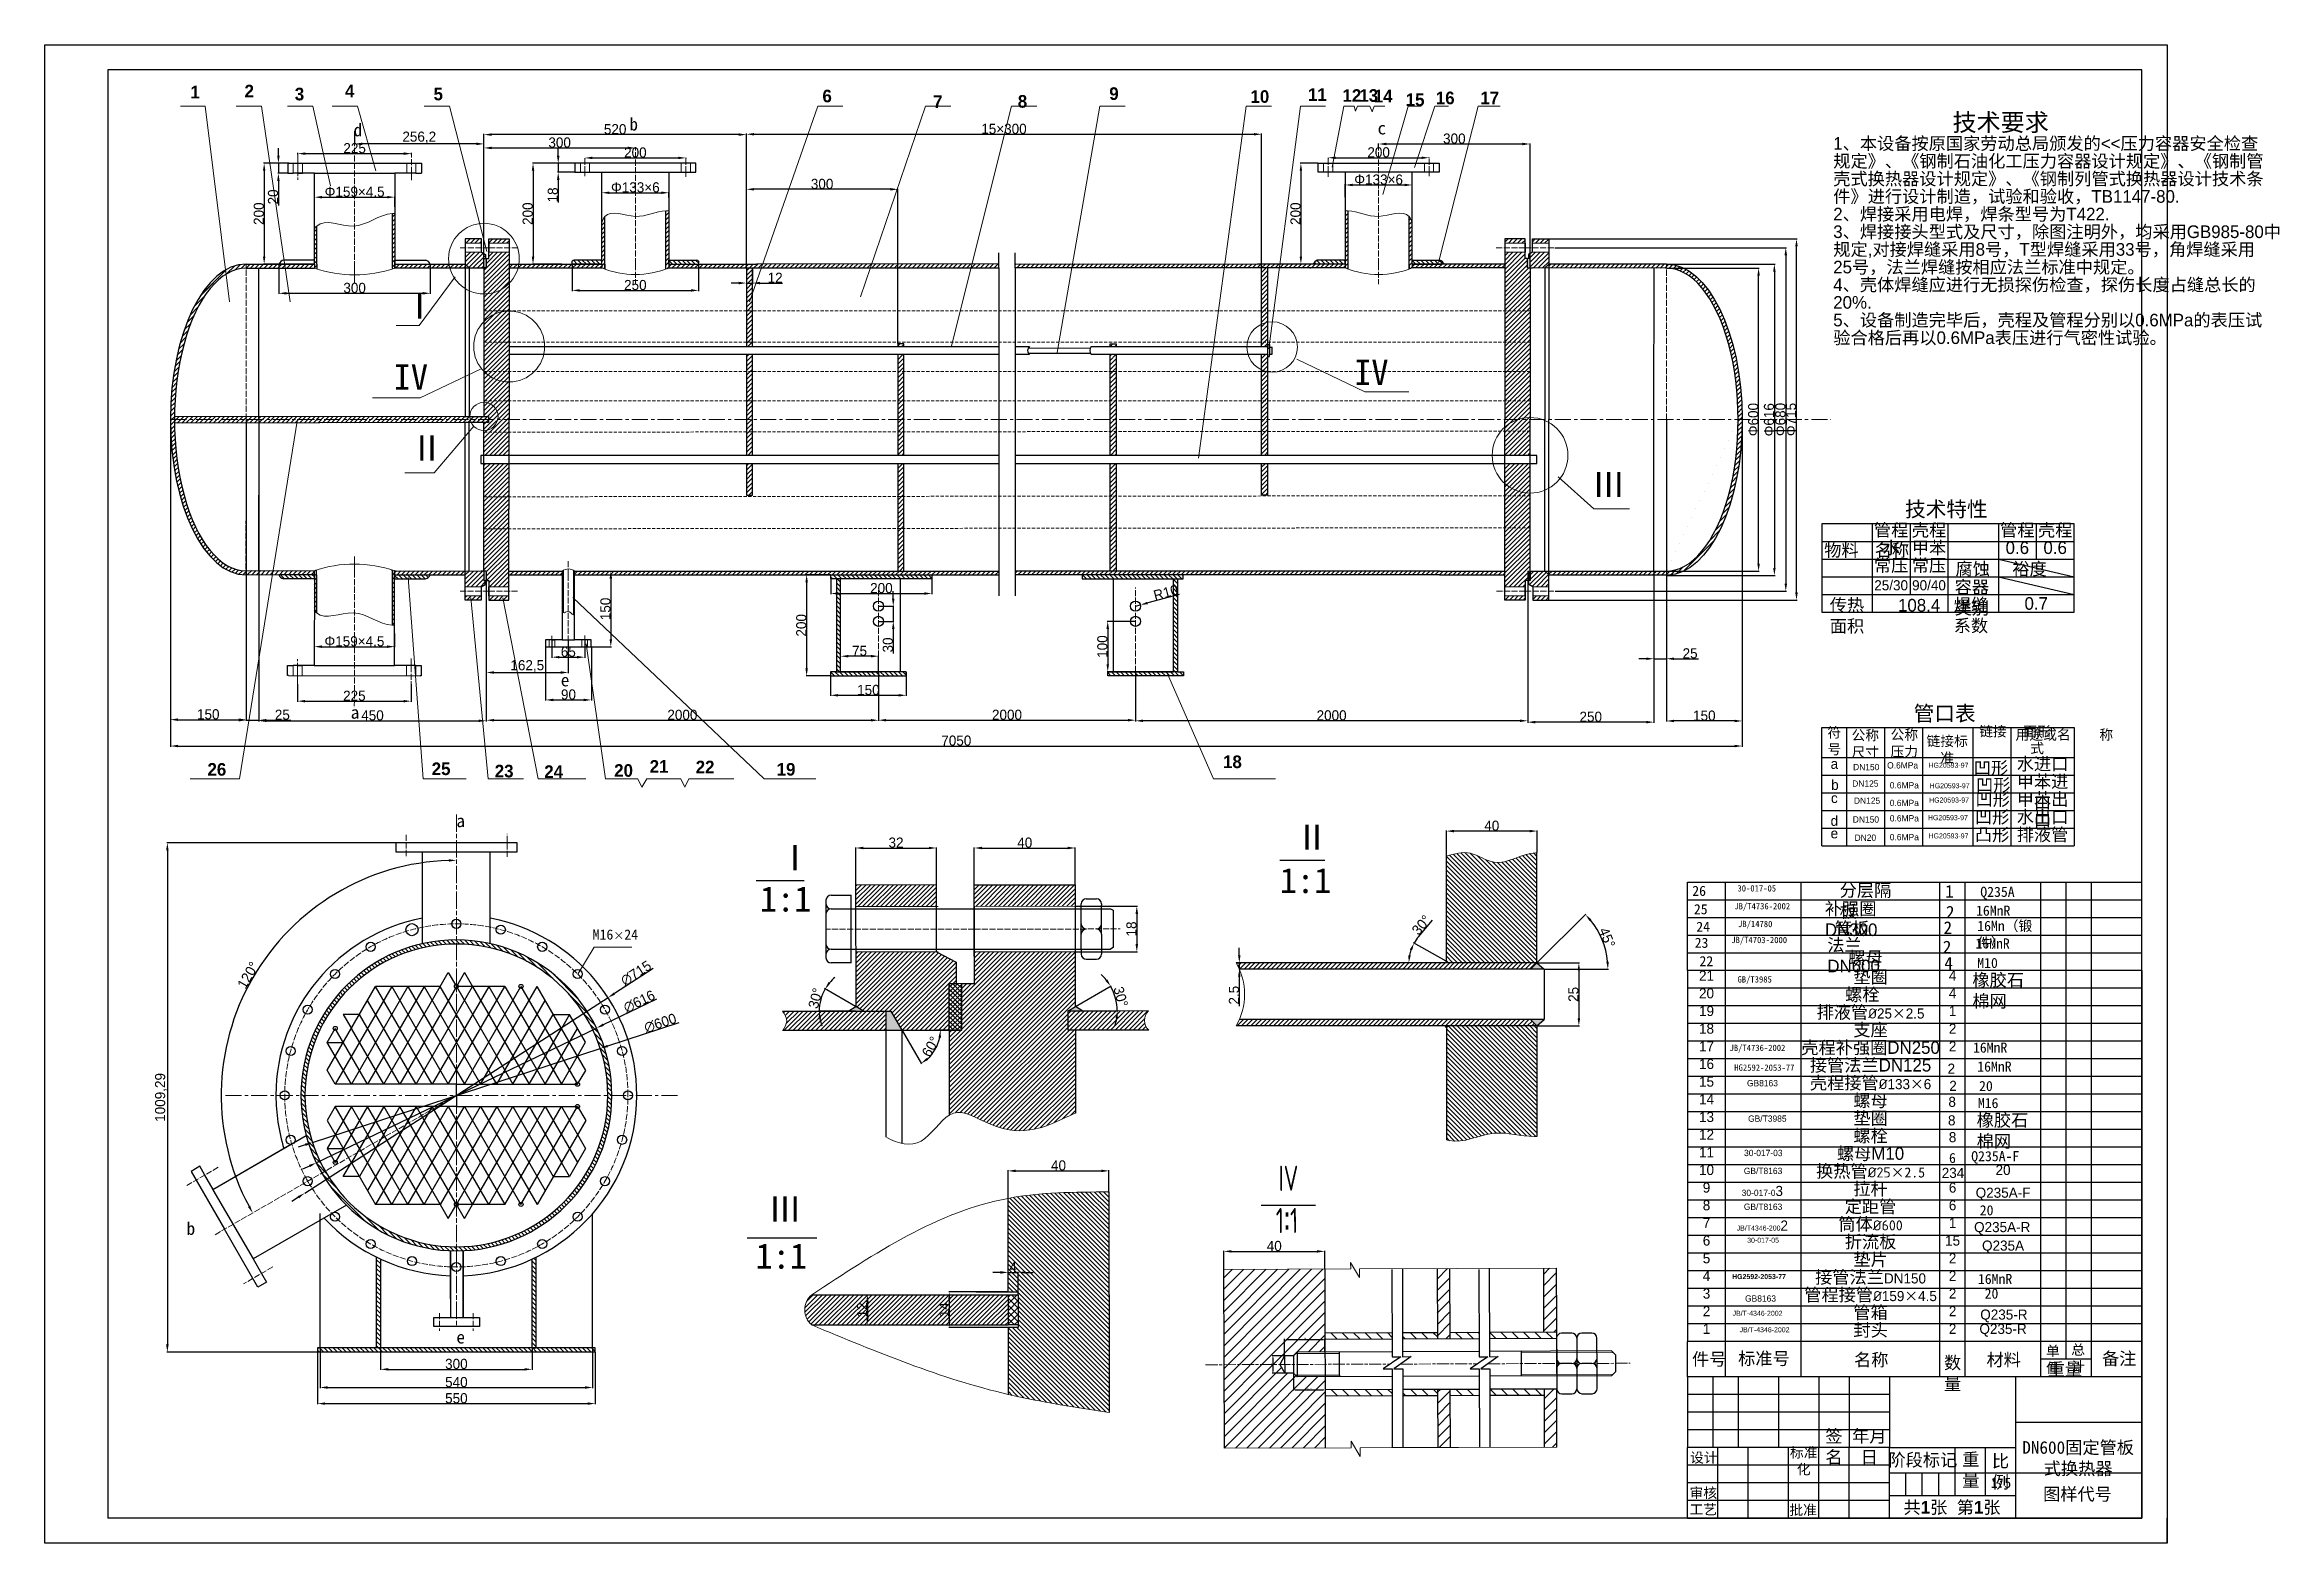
# Model space of a CAD drawing. Header units: millimetres. Extents: x 1874 to 6301, y -1270 to 1700.
import ezdxf

# ---------------------------------------------------------------- set-up
doc = ezdxf.new("R2010")
doc.units = ezdxf.units.MM
for name, pattern in [('ACAD_ISO02W100', [15, 12, -3]), ('ACAD_ISO08W100', [36, 24, -3, 6, -3]), ('CENTER', [50.8, 31.75, -6.35, 6.35, -6.35]), ('DASHED2', [9.525, 6.35, -3.175])]:
    doc.linetypes.add(name, pattern=pattern)
doc.layers.get('0').update_dxf_attribs({"color": 250, "linetype": 'CENTER', "lineweight": 15})
doc.layers.get('Defpoints').update_dxf_attribs({"lineweight": 15})
for name, color, linetype, lineweight in [('引线', 3, 'Continuous', 15), ('标注', 1, 'Continuous', 15), ('点画线1', 7, 'ACAD_ISO08W100', 15), ('管线', 6, 'DASHED2', 15), ('粗实线', 250, 'Continuous', 30), ('细实线', 250, 'Continuous', 15), ('虚线', 250, 'ACAD_ISO02W100', 15)]:
    doc.layers.add(name, color=color, linetype=linetype, lineweight=lineweight)
doc.styles.add('GB', font='')
doc.styles.add('HGCAD', font='gbenor.shx', dxfattribs={"width": 0.75, "bigfont": 'gbcbig.shx'})
doc.styles.get("Standard").update_dxf_attribs({"font": ''})
doc.styles.get('GB').set_extended_font_data('hzcf')
doc.styles.get('Standard').set_extended_font_data('SimSun')
doc.dimstyles.new('ISO-25', dxfattribs={"dimtxt": 20, "dimasz": 15, "dimexe": 1.25, "dimexo": 0.625, "dimtad": 1, "dimtxsty": 'GB', "dimcen": 2.5, "dimadec": 0, "dimazin": 0, "dimtfac": 1, "dimtmove": 0, "dimatfit": 3, "dimfxl": 0, "dimarcsym": 0})
doc.dimstyles.new('标注', dxfattribs={"dimtxt": 3, "dimasz": 3, "dimexe": 1.25, "dimexo": 0.625, "dimtad": 1, "dimlfac": 5, "dimtxsty": 'Standard', "dimcen": 10, "dimadec": 0, "dimazin": 0, "dimtfac": 1, "dimtmove": 0, "dimatfit": 3, "dimfxl": 0, "dimarcsym": 0})
pattern_1 = [(45, (0, -99.811), (-4.490128, 4.490128), [])]
pattern_2 = [(135, (0, -99.811), (-4.490128, -4.490128), [])]
pattern_3 = [(45.2, (-18706.027, 12068.665), (-11.264435, 11.186068), [])]
pattern_4 = [(135.2, (-18706.027, 12068.665), (-11.186068, -11.264435), [])]

msp = doc.modelspace()

# ---------------------------------------------------------------- texts
at = {"layer": '标注', "insert": (2959.5077, -53.7646), "char_height": 20, "attachment_point": 1}
msp.add_mtext_dynamic_manual_height_columns('M16{\\fSimSun|b0|i0|c134|p2;\\H0.8x;×}24', width=124.913996, gutter_width=12.5, heights=[0], dxfattribs=at)
at = {"layer": '粗实线', "attachment_point": 1}
for s, width, heights, insert, char_height in [('{\\fChangFangSong|b1|i0|c134|p49;1}', 97.51886, [0], (2162.508, 1618.3115), 25), ('{\\fChangFangSong|b1|i0|c134|p49;2}', 52.964757, [0], (2269.7787, 1620.2591), 25), ('{\\fChangFangSong|b1|i0|c134|p49;3}', 45.423485, [0], (2369.248, 1614.4162), 25), ('{\\fChangFangSong|b1|i0|c134|p49;4}', 44.254595, [0], (2468.7172, 1620.2591), 25), ('{\\fChangFangSong|b1|i0|c134|p49;5}', 49.015298, [0], (2644.2512, 1614.4162), 25), ('{\\fChangFangSong|b1|i0|c134|p49;6}', 56.253541, [0], (3414.6501, 1610.5209), 25), ('{\\fChangFangSong|b1|i0|c134|p49;7}', 51.536656, [0], (3633.9192, 1599.1544), 25), ('{\\fChangFangSong|b1|i0|c134|p49;8}', 37.794955, [0], (3801.6705, 1599.8556), 25), ('{\\fChangFangSong|b1|i0|c134|p49;9}', 52.65799, [0], (3982.9989, 1615.224), 25), ('{\\fChangFangSong|b1|i0|c134|p49;10}', 58.95928, [0], (4262.7076, 1609.445), 25), ('{\\fChangFangSong|b1|i0|c134|p49;11}', 67.783369, [0], (4376.5201, 1613.2977), 25), ('{\\fChangFangSong|b1|i0|c134|p49;12}', 21.468205, [0], (4445.0541, 1611.4582), 25), ('{\\fChangFangSong|b1|i0|c134|p49;13}', 41.743724, [0], (4478.4491, 1611.4582), 25), ('{\\fChangFangSong|b1|i0|c134|p49;14}', 35.780335, [0], (4507.0733, 1610.2672), 25), ('{\\fChangFangSong|b1|i0|c134|p49;15}', 39.358392, [0], (4570.2853, 1603.1212), 25), ('{\\fChangFangSong|b1|i0|c134|p49;16}', 31.009631, [0], (4629.9192, 1606.6942), 25), ('{\\fChangFangSong|b1|i0|c134|p49;17}', 45.321781, [0], (4718.1774, 1606.6942), 25), ('{\\fSimSun|b1|i0|c134|p34;b}', 72.624109, [0], (3032.2499, 1554.6412), 25), ('{\\fSimSun|b1|i0|c134|p2;d}', 46.154717, [0], (2485.7256, 1543.1544), 25), ('{\\fSimSun|b1|i0|c134|p34;c}', 67.724851, [0], (4514.4714, 1546.8373), 25), ('{\\fSimSun|b1|i0|c134|p34;Ⅰ}', 56.462032, [0], (2582.7852, 1206.9527), 50), ('Ⅱ', 61.071954, [0], (2596.8787, 925.4469), 50), ('Ⅲ', 65.096744, [59.1836], (4938.3037, 853.0734), 50), ('\\pxr42.155,t39;{\\fChangFangSong|b0|i0|c134|p49;108.4}', 155.388203, [2.0606], (5545.6489, 601.3271), 25), ('{\\fSimSun|b1|i0|c134|p34;e}', 71.838642, [0], (2896.1991, 453.0279), 25), ('{\\fSimSun|b1|i0|c134|p2;a}', 77.31365, [0], (2480.0383, 388.9556), 25), ('{\\fChangFangSong|b1|i0|c134|p49;26}', 76.15973, [0], (2196.2652, 276.0338), 25), ('{\\fChangFangSong|b1|i0|c134|p49;25}', 54.234956, [0], (2640.5302, 277.1861), 25), ('{\\fChangFangSong|b1|i0|c134|p49;23}', 54.234956, [0], (2765.4765, 272.6756), 25), ('{\\fChangFangSong|b1|i0|c134|p49;24}', 61.158549, [0], (2863.561, 271.5233), 25), ('{\\fChangFangSong|b1|i0|c134|p49;20}', 69.194074, [0], (3002.0332, 273.8279), 25), ('{\\fChangFangSong|b1|i0|c134|p49;21}', 57.696753, [0], (3072.4232, 281.8941), 25), ('{\\fChangFangSong|b1|i0|c134|p49;22}', 51.927079, [0], (3163.5841, 280.7418), 25), ('{\\fChangFangSong|b1|i0|c134|p49;19}', 58.850691, [0], (3323.9811, 276.1325), 25), ('{\\fChangFangSong|b1|i0|c134|p49;18}', 92.314812, [0], (4208.3189, 291.0594), 25), ('{\\fSimSun|b1|i0|c134|p34;a}', 113.123376, [0], (2689.4151, 174.0078), 25), ('Ⅱ', 160.424057, [0], (4350.5858, 154.0754), 50), ('Ⅰ', 190.27039, [0], (3326.2161, 113.7621), 50), ('1:1 ', 121.250753, [0], (4320.7394, 68.3782), 50), ('1:1', 85.808215, [0], (3290.7736, 31.7908), 50), ('{\\fSimSun|b0|i0|c134|p2;26}', 49.160283, [0], (5138.0266, 32.8348), 20), ('30-017-05', 106.121462, [0], (5227.5293, 34.0204), 12.5), ('{\\fChangFangSong|b0|i0|c134|p49;补强圈DN300}', 156.132715, [0], (5400.7391, -0.0857), 25), ('{\\fChangFangSong|b0|i0|c134|p49;分层隔板}', 123.198485, [0], (5430.014, 36.4566), 25), ('1', 33.754654, [0], (5638.9185, 34.3676), 25), ('Q235A', 77.21175, [0], (5708.6502, 30.8817), 20), ('{\\fSimSun|b0|i0|c134|p2;25}', 53.917693, [0], (5141.1982, -3.5878), 20), ('{\\fSimSun|b0|i0|c134|p2;24}', 39.645373, [0], (5145.9557, -38.4267), 20), ('JB/T4736-2002', 107.341247, [0], (5221.4304, -1.3038), 12.5), ('JB/14780', 96.36315, [0], (5228.7491, -36.6279), 12.5), ('{\\fChangFangSong|b0|i0|c134|p49;管板}', 142.715048, [0], (5420.2557, -39.0641), 25), ('2', 29.151725, [0], (5635.8499, -37.6433), 25), ('2', 38.357554, [0], (5640.4528, -7.0004), 25), ('16MnR', 84.450324, [0], (5700.2052, -6.4652), 20), ('16Mn{\\fChangFangSong|b0|i0|c134|p49;（锻件）}', 142.359121, [0], (5702.6181, -36.5837), 20), ('{\\fSimSun|b0|i0|c134|p2;23}', 50.746106, [0], (5142.784, -70.0985), 20), ('JB/T4703-2000', 112.220388, [0], (5215.3315, -68.2979), 12.5), ('{\\fChangFangSong|b0|i0|c134|p49;法兰DN600}', 125.638055, [0], (5405.6182, -71.9521), 25), ('2', 36.823254, [0], (5634.3156, -75.947), 25), ('16MnR', 77.21175, [0], (5698.9988, -71.5212), 20), ('{\\fSimSun|b0|i0|c134|p2;22}', 45.988636, [0], (5152.2989, -106.5211), 20), ('{\\fChangFangSong|b0|i0|c134|p49;螺母}', 94.107278, [0], (5447.2583, -97.399), 25), ('4', 41.426153, [0], (5637.3842, -108.1221), 25), ('M10', 82.037466, [0], (5702.6181, -110.0729), 20), ('GB/T3985', 92.53881, [0], (5227.6623, -146.3969), 12.5), ('{\\fChangFangSong|b0|i0|c134|p49;橡胶石棉网}', 125.469056, [0], (5692.9666, -141.3961), 25), ('JB/T4736-2002', 116.065645, [0], (5211.9132, -282.0585), 12.5), ('16MnR', 98.927561, [0], (5694.173, -277.77), 20), ('{\\fSimSun|b0|i0|c0|p2;HG2592-2053-77}', 90.970373, [0], (5221.324, -321.2148), 12.5), ('16MnR', 85.656767, [0], (5702.6286, -315.4294), 20), ('M16', 68.766703, [0], (5703.835, -387.7138), 20), ('20', 78.418164, [0], (5706.2479, -353.9811), 20), ('{\\fChangFangSong|b0|i0|c134|p49;橡胶石棉网}', 117.024039, [0], (5701.4221, -419.037), 25), ('6', 35.288924, [0], (5646.6835, -496.5402), 20), ('Q235A-F', 126.6755, [0], (5690.7062, -493.0213), 20), ('Ⅲ', 104.462175, [0], (3306.4035, -582.7618), 50), ('20', 85.656767, [0], (5707.5962, -600.2432), 20), ('{\\fSimSun|b1|i0|c134|p34;b}', 70.470298, [0], (2154.9517, -633.9502), 25), ('1:1', 100.731391, [0], (3282.1533, -675.9109), 50), ('{\\fhzcf|b1|i0|c134|p49;HG2592-2053-77}', 115.553334, [0], (5216.9233, -736.6773), 10), ('16MnR', 84.450324, [0], (5703.9769, -736.3788), 20), ('{\\fhzcf|b0|i0|c134|p49;GB8163}', 75, [0], (5242.6018, -778.8042), 12.5), ('20', 85.656767, [0], (5717.2477, -765.2925), 20), ('{\\fSimSun|b1|i0|c134|p34;e}', 33.139523, [0], (2689.4151, -849.2146), 25), ('1:5', 40.569689, [0], (5729.1378, -1140.336), 20)]:
    msp.add_mtext_dynamic_manual_height_columns(s, width=width, gutter_width=12.5, heights=heights, dxfattribs=dict(at, insert=insert, char_height=char_height))
at = {"layer": '粗实线', "lineweight": -2, "char_height": 50, "attachment_point": 5, "rotation": 0.2, "style": 'HGCAD'}
for s, insert, width in [('IV', (4337.855, -546.8206), 159.309789), ('1∶1', (4335.0194, -630.6196), 76.296169)]:
    msp.add_mtext(s, dxfattribs=dict(at, insert=insert, width=width))
at = {"layer": '细实线', "attachment_point": 1, "style": 'GB'}
for s, width, heights, insert, char_height in [('{\\fChangFangSong|b1|i0|c134|p49;技术要求}', 181.509058, [0], (5653.5016, 1563.4318), 35), ('\\pxqc;{\\fChangFangSong|b1|i0|c134|p49;技术特性}', 362.189869, [46.0887], (5460.2773, 794.2245), 30), ('\\pxqc;{\\fChangFangSong|b0|i0|c134|p49;管程}', 75, [0], (5494.5221, 750.323), 25), ('\\pxqc;{\\fChangFangSong|b0|i0|c134|p49;壳程}', 75, [0], (5569.5221, 750.323), 25), ('\\pxqc;{\\fChangFangSong|b0|i0|c134|p49;管程}', 75, [0], (5744.5221, 750.323), 25), ('\\pxqc;{\\fChangFangSong|b0|i0|c134|p49;壳程}', 75, [0], (5819.5221, 750.323), 25), ('\\pxqc;{\\fChangFangSong|b0|i0|c134|p49;水}', 75, [0], (5494.5221, 715.323), 25), ('\\pxqc;{\\fChangFangSong|b0|i0|c134|p49;甲苯}', 75, [0], (5569.5221, 715.323), 25), ('\\pxqc;{\\fChangFangSong|b0|i0|c134|p49;0.6}', 75, [0], (5744.5221, 715.323), 25), ('\\pxqc;{\\fChangFangSong|b0|i0|c134|p49;0.6}', 75, [0], (5819.5221, 715.323), 25), ('\\pxqc;{\\fChangFangSong|b0|i0|c134|p49;常压}', 75, [0], (5494.5221, 680.323), 25), ('\\pxqc;{\\fChangFangSong|b0|i0|c134|p49;常压}', 75, [0], (5569.5221, 680.323), 25), ('\\pxqc;{\\f@ChangFangSong|b0|i0|c134|p49;25/30}', 75, [0], (5494.5221, 638.3681), 20), ('\\pxqc;{\\fChangFangSong|b0|i0|c134|p49;90/40}', 75, [0], (5569.5221, 638.3681), 20), ('\\pxqc;{\\fChangFangSong|b0|i0|c134|p49;容器类别}', 100, [0], (5641.911, 637.4987), 25), ('\\pxqc;{\\fChangFangSong|b0|i0|c134|p49;传热面积}', 100, [0], (5394.5221, 601.6293), 25), ('\\pxqc;{\\fChangFangSong|b0|i0|c134|p49;焊缝系数}', 100, [0], (5640.1703, 602.4987), 25), ('\\pxqc;{\\fChangFangSong|b0|i0|c134|p49;0.7}', 150, [0], (5744.5221, 604.8571), 25), ('\\pxqc;{\\fChangFangSong|b1|i0|c134|p49;管口表}', 282.640543, [0], (5496.7186, 389.384), 30), ('\\pxqc;{\\fChangFangSong|b0|i0|c134|p49;符号}', 50, [0], (5394.5221, 346.796), 20), ('\\pxqc;{\\fChangFangSong|b0|i0|c134|p49;公称尺寸}', 75, [0], (5443.3936, 341.1603), 20), ('\\pxqc;{\\fChangFangSong|b0|i0|c134|p49;公称压力}', 75, [0], (5520.6505, 342.2874), 20), ('\\pxqc;{\\fChangFangSong|b0|i0|c134|p49;链接标准}', 100, [0], (5593.0935, 329.677), 20), ('\\pxqc;a', 50, [0], (5394.5221, 284.5738), 20), ('\\pxqc;{\\Figes1001|c134;DN150}', 73.87158, [35], (5445.6505, 274.3974), 12.5), ('\\pxqc;O.6MPa', 75, [0], (5517.2652, 277.7788), 12.5), ('\\pxqc;{\\H0.71429x;HG20593-\\H0.99999x;97}', 100, [0], (5595.6505, 276.6517), 14), ('\\pxqc;{\\fChangFangSong|b0|i0|c134|p49;凹形}', 75, [0], (5692.2652, 278.906), 25), ('\\pxqc;{\\fChangFangSong|b0|i0|c134|p49;水进口}', 125, [0], (5769.5221, 286.796), 25), ('\\pxqc;b', 50, [35], (5395.6505, 242.7788), 20), ('\\pxqc;DN125', 75, [0], (5443.3936, 241.6517), 12.5), ('\\pxqc;0.6MPa', 75, [0], (5520.6505, 238.2703), 12.5), ('\\pxqc;HG20593-97', 100, [0], (5597.9073, 236.016), 10), ('\\pxqc;{\\fChangFangSong|b0|i0|c134|p49;凹形}', 75, [0], (5696.7789, 245.0331), 25), ('\\pxqc;{\\fChangFangSong|b0|i0|c134|p49;甲苯进口}', 125, [0], (5769.5221, 251.796), 25), ('\\pxqc;c', 50, [0], (5394.5221, 216.796), 20), ('\\pxqc;DN125', 75, [0], (5446.7789, 207.7788), 12.5), ('\\pxqc;0.6MPa', 75, [0], (5520.6505, 203.2703), 12.5), ('\\pxqc;HG20593-97', 100, [0], (5596.7789, 207.7789), 10), ('\\pxqc;{\\fChangFangSong|b0|i0|c134|p49;凹形}', 75, [0], (5694.5221, 181.796), 25), ('\\pxqc;{\\fChangFangSong|b0|i0|c134|p49;凹形}', 72.74316, [0], (5696.7789, 216.796), 25), ('\\pxqc;{\\fChangFangSong|b0|i0|c134|p49;水出口}', 125, [0], (5769.5221, 181.796), 25), ('\\pxqc;{\\fChangFangSong|b0|i0|c134|p49;甲苯出口}', 125, [0], (5769.5221, 216.796), 25), ('\\pxqc;d', 50, [0], (5394.5221, 171.6517), 20), ('\\pxqc;e', 50, [0], (5394.5221, 146.796), 20), ('\\pxqc;DN150', 75, [0], (5444.5221, 170.5246), 12.5), ('\\pxqc;DN20', 75, [0], (5443.3936, 134.3974), 12.5), ('\\pxqc;0.6MPa', 75, [0], (5520.6505, 172.7788), 12.5), ('\\pxqc;0.6MPa', 75, [0], (5520.6505, 135.5246), 12.5), ('\\pxqc;HG20593-97', 100, [0], (5594.5221, 172.7789), 10), ('\\pxqc;HG20593-97', 100, [0], (5595.6505, 136.6517), 10), ('\\pxqc;{\\fChangFangSong|b0|i0|c134|p49;凸形}', 75, [0], (5694.5221, 146.796), 25), ('\\pxqc;{\\fChangFangSong|b0|i0|c134|p49;排液管}', 125, [0], (5769.5221, 146.796), 25), ('\\pxqc;{\\fChangFangSong|b0|i0|c134|p49;垫圈}', 275, [0], (5353.7586, -135.2818), 25), ('\\pxqc;21', 75, [0], (5128.7586, -135.2818), 20), ('\\pxqc;20', 75, [0], (5128.7586, -170.2818), 20), ('{\\fChangFangSong|b0|i0|c134|p49;螺栓}', 275, [0], (5440.9076, -170.2818), 25), ('\\pxqc;4', 50, [0], (5628.7586, -135.2818), 20), ('\\pxqc;4', 50, [0], (5628.7586, -170.2818), 20), ('\\pxqc;19', 75, [0], (5128.7586, -205.2818), 20), ('\\pxqc;{\\fChangFangSong|b0|i0|c134|p49;排液管\\fISOCPEUR|b0|i0|c0|p34;\\H0.8x;%%C\\fhzcf|b0|i0|c134|p49;25\\fSimSun|b0|i0|c134|p2;×\\fhzcf|b0|i0|c134|p49;2.5}', 275, [0], (5353.7586, -205.2818), 25), ('\\pxqc;1', 50, [0], (5628.7586, -205.2818), 20), ('\\pxqc;18', 75, [0], (5128.7586, -240.2818), 20), ('\\pxqc;{\\fChangFangSong|b0|i0|c134|p49;支座}', 275, [0], (5353.7586, -240.2818), 25), ('\\pxqc;2', 50, [0], (5628.7586, -240.2818), 20), ('\\pxqc;17', 75, [0], (5128.7586, -275.2818), 20), ('\\pxqc;{\\fChangFangSong|b0|i0|c134|p49;壳程补强圈DN250}', 275, [0], (5353.7586, -275.2818), 25), ('\\pxqc;{\\fChangFangSong|b0|i0|c134|p49;接管法兰DN125}', 275, [0], (5353.7586, -310.2818), 25), ('\\pxqc;2', 50, [0], (5628.7586, -275.2818), 20), ('\\pxqc;16', 75, [0], (5128.7586, -310.2818), 20), ('\\pxqc;15', 75, [0], (5128.7586, -345.2818), 20), ('\\pxqc;GB8163', 150, [0], (5202.0612, -352.0638), 12.5), ('\\pxqc;{\\fChangFangSong|b0|i0|c134|p49;壳程接管\\fISOCPEUR|b0|i0|c0|p34;\\H0.8x;%%C\\fhzcf|b0|i0|c134|p49;133\\fSimSun|b0|i0|c134|p2;×\\fhzcf|b0|i0|c134|p49;6}', 275, [0], (5353.7586, -345.2818), 25), ('\\pxqc;2', 50, [0], (5626.2324, -319.5343), 20), ('\\pxqc;2', 50, [0], (5629.6007, -353.6931), 20), ('\\pxqc;14', 75, [0], (5128.7586, -380.2818), 20), ('\\pxqc;{\\fChangFangSong|b0|i0|c134|p49;螺母}', 275, [0], (5353.7586, -380.2818), 25), ('\\pxqc;8', 50, [0], (5627.9165, -385.3286), 20), ('\\pxqc;13', 75, [0], (5128.7586, -415.2818), 20), ('\\pxqc;GB/T3985', 150, [0], (5211.7576, -422.4075), 12.5), ('\\pxqc;{\\fChangFangSong|b0|i0|c134|p49;垫圈}', 275, [0], (5353.7586, -415.2818), 25), ('\\pxqc;8', 50, [0], (5627.0744, -422.0109), 20), ('\\pxqc;12', 75, [0], (5128.7586, -450.2818), 20), ('\\pxqc;11', 75, [0], (5128.7586, -485.2818), 20), ('\\pxqc;{\\fChangFangSong|b0|i0|c134|p49;螺母M10}', 275, [0], (5353.7586, -485.2818), 25), ('\\pxqc;{\\fChangFangSong|b0|i0|c134|p49;螺栓}', 275, [0], (5353.7586, -450.2818), 25), ('\\pxqc;8', 50, [0], (5628.7586, -455.3286), 20), ('\\pxqc;10', 75, [0], (5128.7586, -520.2818), 20), ('\\pxqc;GB/T8163', 150, [0], (5203.2809, -526.0081), 12.5), ('\\pxqc;30-017-03', 150, [0], (5203.7586, -490.4486), 12.5), ('\\pxqc;{\\fChangFangSong|b0|i0|c134|p49;换热管\\fISOCPEUR|b0|i0|c0|p34;\\H0.8x;%%C25\\fSimSun|b0|i0|c134|p2;×2.5}', 275, [0], (5353.7586, -520.2818), 25), ('\\pxqc;234', 50, [0], (5629.6007, -526.1698), 20), ('\\pxqc;20', 150, [0], (5678.7586, -520.2818), 20), ('\\pxqc;9', 75, [0], (5128.7586, -555.2818), 20), ('\\pxqc;{\\H0.625x;30-017-0}3', 150, [0], (5201.8477, -561.9625), 20), ('\\pxqc;{\\fChangFangSong|b0|i0|c134|p49;拉杆}', 275, [0], (5353.7586, -555.2818), 25), ('\\pxqc;6', 50, [0], (5628.7586, -555.2818), 20), ('\\pxqc;Q235A-F', 150, [0], (5678.7586, -565.4291), 20), ('\\pxqc;8', 75, [0], (5128.7586, -590.2818), 20), ('\\pxqc;GB/T8163', 150, [0], (5203.2809, -596.9625), 12.5), ('\\pxqc;{\\fChangFangSong|b0|i0|c134|p49;定距管}', 275, [0], (5353.7586, -590.2818), 25), ('\\pxqc;6', 50, [0], (5628.7586, -590.2818), 20), ('\\pxqc;6', 75, [0], (5128.7586, -660.2818), 20), ('\\pxqc;7', 75, [0], (5128.7586, -625.2818), 20), ('\\pxqc;{\\H0.5x;JB/T4346-200}2', 150, [0], (5201.8477, -630.531), 20), ('\\pxqc;{\\fChangFangSong|b0|i0|c134|p49;筒体\\fISOCPEUR|b0|i0|c0|p34;\\H0.8x;%%C600}', 275, [0], (5353.7586, -625.2818), 25), ('\\pxqc;{\\fChangFangSong|b0|i0|c134|p49;折流板}', 275, [0], (5353.7586, -660.2818), 25), ('\\pxqc;15', 50, [20], (5628.7586, -660.2818), 20), ('\\pxqc;1', 50, [0], (5628.7586, -625.2818), 20), ('\\pxqc;Q235A-R', 150, [0], (5677.099, -633.5704), 20), ('\\pxqc;5', 75, [0], (5128.7586, -695.2818), 20), ('\\pxqc;30-017-05', 150, [0], (5203.2809, -664.5766), 10), ('\\pxqc;{\\fChangFangSong|b0|i0|c134|p49;垫片}', 275, [0], (5353.7586, -695.2818), 25), ('\\pxqc;2', 50, [0], (5628.7586, -695.2818), 20), ('\\pxqc;Q235A', 150, [0], (5678.7586, -670.2282), 20), ('\\pxqc;4', 75, [0], (5128.7586, -730.2818), 20), ('\\pxqc;{\\fChangFangSong|b0|i0|c134|p49;\\H1.25x;接管法兰}DN150', 275, [0], (5353.7586, -730.2818), 20), ('\\pxqc;2', 50, [0], (5628.7586, -730.2818), 20), ('\\pxqc;3', 75, [0], (5128.7586, -765.2818), 20), ('\\pxqc;{\\fChangFangSong|b0|i0|c134|p49;\\H1.25x;管程接管\\fISOCPEUR|b0|i0|c0|p34;\\H0.8x;%%C}159{\\fSimSun|b0|i0|c134|p2;×}4.5', 275, [0], (5353.7586, -765.2818), 20), ('\\pxqc;{\\fChangFangSong|b0|i0|c134|p49;管箱}', 275, [0], (5353.7586, -800.2818), 25), ('\\pxqc;2', 50, [0], (5628.7586, -765.2818), 20), ('\\pxqc;2', 75, [0], (5128.7586, -800.2818), 20), ('\\pxqc;1', 75, [0], (5128.7586, -835.2818), 20), ('JB/T-4346-2002', 150, [12.2235], (5217.8069, -809.4334), 10), ('\\pxqc;{\\fChangFangSong|b0|i0|c134|p49;封头}', 275, [0], (5353.7586, -835.2818), 25), ('\\pxqc;2', 50, [0], (5628.7586, -800.2818), 20), ('\\pxqc;2', 50, [0], (5628.7586, -835.2818), 20), ('\\pxqc;Q235-R', 150, [0], (5678.7586, -835.2818), 20), ('\\pxqc;Q235-R', 150, [0], (5680.4182, -806.9127), 20), ('\\pxqc;JB/T-4346-2002', 150, [0], (5206.2018, -841.993), 10), ('\\pxqc;{\\fChangFangSong|b0|i0|c134|p49;单件}', 50, [0], (5827.5056, -879.0432), 20), ('\\pxqc;{\\fChangFangSong|b0|i0|c134|p49;总计}', 50, [0], (5877.5056, -876.5399), 20), ('{\\fChangFangSong|b0|i0|c134|p49;件号}', 75, [0], (5137.5299, -892.811), 25), ('\\pxqc;{\\fChangFangSong|b0|i0|c134|p49;标准号}', 150, [0], (5205.0117, -891.5594), 25), ('\\pxqc;{\\fChangFangSong|b0|i0|c134|p49;名称}', 275, [0], (5355.0116, -894.0626), 25), ('\\pxqc;{\\fChangFangSong|b0|i0|c134|p49;数量}', 50, [0], (5628.7586, -899.8382), 25), ('\\pxqc;{\\fChangFangSong|b0|i0|c134|p49;材料}', 150, [0], (5680.0116, -894.0626), 25), ('\\pxqc;{\\fChangFangSong|b0|i0|c134|p49;重量}', 100, [0], (5826.2525, -912.7915), 25), ('\\pxqc;{\\fChangFangSong|b0|i0|c134|p49;备注}', 100, [0], (5933.7708, -891.5594), 25), ('\\pxqc;{\\fChangFangSong|b0|i0|c134|p49;签名}', 60, [0], (5388.7586, -1045.2818), 25), ('\\pxqc;{\\fChangFangSong|b0|i0|c134|p49;年月日}', 80, [0], (5448.7586, -1045.2818), 25), ('\\pxqc;{\\fChangFangSong|b0|i0|c134|p49;设计}', 60, [0], (5130.9891, -1090.3077), 20), ('\\pxqc;{\\fChangFangSong|b0|i0|c134|p49;标准化}', 60, [0], (5328.7586, -1080.2818), 20), ('\\pxqc;{\\fChangFangSong|b0|i0|c134|p49;阶段标记}', 130, [0], (5529.8738, -1092.5356), 25), ('\\pxqc;{\\fChangFangSong|b0|i0|c134|p49;重量}', 60, [0], (5659.8739, -1091.4216), 25), ('\\pxqc;{\\fChangFangSong|b0|i0|c134|p49;比例}', 60, [0], (5718.7586, -1094.7636), 25), ('\\pxqc;{\\fSimSun|b1|i0|c134|p2;DN600固定管板式换热器}', 250, [0], (5777.5056, -1067.8304), 25), ('\\pxqc;{\\fChangFangSong|b0|i0|c134|p49;工艺}', 60, [0], (5129.8738, -1193.0797), 20), ('\\pxqc;{\\fChangFangSong|b0|i0|c134|p49;审核}', 60, [0], (5129.8739, -1160.3077), 20), ('\\pxqc;{\\fChangFangSong|b0|i0|c134|p49;批准}', 60, [0], (5327.6434, -1194.1937), 20), ('\\pxqc;{\\fChangFangSong|b1|i0|c134|p49;共1张  第1张}', 250, [0], (5527.6434, -1186.4216), 25), ('\\pxqc;{\\fChangFangSong|b1|i0|c134|p49;图样代号}', 250, [0], (5776.2525, -1160.3207), 25)]:
    msp.add_mtext_dynamic_manual_height_columns(s, width=width, gutter_width=12.5, heights=heights, dxfattribs=dict(at, insert=insert, char_height=char_height))
for s, insert, char_height, width in [('{\\fChangFangSong|b0|i0|c134|p49;1、本设备按原国家劳动总局颁发的<<压力容器安全检查}', (5417.3313, 1516.5057), 25, 900), ('{\\fChangFangSong|b0|i0|c134|p49;规定》、《钢制石油化工压力容器设计规定》、《钢制管}', (5417.3313, 1481.5057), 25, 900), ('{\\fChangFangSong|b0|i0|c134|p49;壳式换热器设计规定》、《钢制列管式换热器设计技术条}', (5417.3313, 1446.5057), 25, 900), ('\\pxt14;{\\fChangFangSong|b0|i0|c134|p49;件》进行设计制造，试验和验收，TB1147-80.}', (5417.3313, 1411.5057), 25, 900), ('{\\fChangFangSong|b0|i0|c134|p49;2、焊接采用电焊，焊条型号为T422.}', (5417.3313, 1376.5057), 25, 900), ('{\\fChangFangSong|b0|i0|c134|p49;3、焊接接头型式及尺寸，除图注明外，均采用GB985-80中}', (5417.3313, 1341.5057), 25, 900), ('{\\fChangFangSong|b0|i0|c134|p49;规定,对接焊缝采用8号，T型焊缝采用33号，角焊缝采用}', (5417.3313, 1306.5057), 25, 900), ('{\\fChangFangSong|b0|i0|c134|p49;4、壳体焊缝应进行无损探伤检查，探伤长度占缝总长的}', (5417.3313, 1236.5057), 25, 900), ('{\\fChangFangSong|b0|i0|c134|p49;25号，法兰焊缝按相应法兰标准中规定。}', (5417.3313, 1271.5057), 25, 900), ('{\\fChangFangSong|b0|i0|c134|p49;20%.}', (5417.3313, 1201.5057), 25, 900), ('{\\fChangFangSong|b0|i0|c134|p49;5、设备制造完毕后，壳程及管程分别以0.6MPa的表压试}', (5417.3313, 1166.5057), 25, 900), ('{\\fChangFangSong|b0|i0|c134|p49;验合格后再以0.6MPa表压进行气密性试验。}', (5417.3313, 1131.5057), 25, 900), ('{\\fSimSun|b0|i0|c134|p2;物料}', (5399.4306, 710.4199), 25, 100), ('{\\fSimSun|b0|i0|c134|p2;名称}', (5499.4306, 710.4199), 25, 100), ('\\pxqc;{\\fSimSun|b0|i0|c134|p2;腐蚀}', (5643.6517, 673.3681), 25, 100), ('\\pxqc;{\\fSimSun|b0|i0|c134|p2;裕度}', (5756.1517, 673.3681), 25, 100), ('\\pxqc;{\\fSimSun|b0|i0|c134|p2;链接}', (5696.2508, 348.8921), 20, 75), ('\\pxqc;{\\fSimSun|b0|i0|c134|p2;用途或名}', (5770.6505, 342.2874), 20, 125), ('\\pxqc;{\\fSimSun|b0|i0|c134|p2;面形式}', (5783.7508, 348.8921), 20, 75), ('\\pxqc;{\\fSimSun|b0|i0|c134|p2;称}', (5895.6505, 342.2874), 20, 125)]:
    msp.add_mtext(s, dxfattribs=dict(at, insert=insert, char_height=char_height, width=width))
at = {"layer": '细实线', "char_height": 50, "width": 65.625, "attachment_point": 1}
for insert in [(2565.1246, 1066.1404), (4468.1742, 1075.5173)]:
    msp.add_mtext('IV\\P', dxfattribs=dict(at, insert=insert))

# ---------------------------------------------------------------- blocks, each defined once
blk = doc.blocks.new('*D1')
at = {"layer": 'Defpoints', "color": 0, "transparency": 16777216}
for p in [(2375.3, 1481.2), (2600.3, 1483.8), (2600.3, 1481.2)]:
    blk.add_point(p, dxfattribs=at)
at = {"layer": '标注', "color": 0, "lineweight": -2, "transparency": 16777216}
for p, q in [((2375.3, 1481.8), (2375.3, 1485.1)), ((2390.3, 1483.8), (2585.3, 1483.8)), ((2600.3, 1481.8), (2600.3, 1485.1))]:
    blk.add_line(p, q, dxfattribs=at)
at = {"layer": '标注', "color": 0, "transparency": 16777216}
for points in [[(2390.3, 1486.3), (2390.3, 1481.3), (2375.3, 1483.8)], [(2585.3, 1486.3), (2585.3, 1481.3), (2600.3, 1483.8)]]:
    blk.add_solid(points, dxfattribs=at)
at = {"layer": '标注', "color": 0, "transparency": 16777216, "insert": (2487.8, 1494.5), "char_height": 20, "attachment_point": 5, "style": 'GB'}
blk.add_mtext('225', dxfattribs=at)
blk = doc.blocks.new('*D2')
at = {"layer": 'Defpoints', "color": 0, "transparency": 16777216}
for p in [(2357.3, 1464.8), (2308.6, 1264.8), (2337.8, 1264.8)]:
    blk.add_point(p, dxfattribs=at)
at = {"layer": '标注', "color": 0, "lineweight": -2, "transparency": 16777216}
for p, q in [((2356.7, 1464.8), (2307.3, 1464.8)), ((2308.6, 1449.8), (2308.6, 1279.8)), ((2337.2, 1264.8), (2307.3, 1264.8))]:
    blk.add_line(p, q, dxfattribs=at)
at = {"layer": '标注', "color": 0, "transparency": 16777216}
for points in [[(2306.1, 1449.8), (2311.1, 1449.8), (2308.6, 1464.8)], [(2306.1, 1279.8), (2311.1, 1279.8), (2308.6, 1264.8)]]:
    blk.add_solid(points, dxfattribs=at)
at = {"layer": '标注', "color": 0, "transparency": 16777216, "insert": (2298, 1364.8), "char_height": 20, "attachment_point": 5, "rotation": 90, "style": 'GB'}
blk.add_mtext('200', dxfattribs=at)
blk = doc.blocks.new('*D3')
at = {"layer": 'Defpoints', "color": 0, "transparency": 16777216}
for p in [(2355.3, 1464.8), (2336.8, 1444.8), (2355.3, 1444.8)]:
    blk.add_point(p, dxfattribs=at)
at = {"layer": '标注', "color": 0, "lineweight": -2, "transparency": 16777216}
for p, q in [((2354.7, 1464.8), (2335.5, 1464.8)), ((2336.8, 1479.8), (2336.8, 1494.8)), ((2336.8, 1464.8), (2336.8, 1444.8)), ((2354.7, 1444.8), (2335.5, 1444.8)), ((2336.8, 1429.8), (2336.8, 1381.2))]:
    blk.add_line(p, q, dxfattribs=at)
at = {"layer": '标注', "color": 0, "transparency": 16777216}
for points in [[(2334.3, 1479.8), (2339.3, 1479.8), (2336.8, 1464.8)], [(2334.3, 1429.8), (2339.3, 1429.8), (2336.8, 1444.8)]]:
    blk.add_solid(points, dxfattribs=at)
at = {"layer": '标注', "color": 0, "transparency": 16777216, "insert": (2326.2, 1398), "char_height": 20, "attachment_point": 5, "rotation": 90, "style": 'GB'}
blk.add_mtext('20', dxfattribs=at)
blk = doc.blocks.new('*D4')
at = {"layer": 'Defpoints', "color": 0, "transparency": 16777216}
for p in [(2487.8, 1528.6), (2487.8, 1503.1), (2744, 1257.3)]:
    blk.add_point(p, dxfattribs=at)
at = {"layer": '标注', "color": 0, "lineweight": -2, "transparency": 16777216}
for p, q in [((2487.8, 1528), (2487.8, 1501.8)), ((2729, 1503.1), (2502.8, 1503.1)), ((2744, 1257.9), (2744, 1504.3))]:
    blk.add_line(p, q, dxfattribs=at)
at = {"layer": '标注', "color": 0, "transparency": 16777216}
for points in [[(2502.8, 1505.6), (2502.8, 1500.6), (2487.8, 1503.1)], [(2729, 1505.6), (2729, 1500.6), (2744, 1503.1)]]:
    blk.add_solid(points, dxfattribs=at)
at = {"layer": '标注', "color": 0, "transparency": 16777216, "insert": (2615.9, 1515.6), "char_height": 20, "attachment_point": 5, "style": 'GB'}
blk.add_mtext('256,2', dxfattribs=at)
blk = doc.blocks.new('*D5')
at = {"layer": 'Defpoints', "color": 0, "transparency": 16777216}
for p in [(3044, 1495.1), (3044, 1495.1), (2744, 1257.9)]:
    blk.add_point(p, dxfattribs=at)
at = {"layer": '标注', "color": 0, "lineweight": -2, "transparency": 16777216}
for p, q in [((2744, 1258.5), (2744, 1496.3)), ((2759, 1495.1), (3029, 1495.1)), ((3044, 1495.7), (3044, 1496.3))]:
    blk.add_line(p, q, dxfattribs=at)
at = {"layer": '标注', "color": 0, "transparency": 16777216}
for points in [[(2759, 1497.6), (2759, 1492.6), (2744, 1495.1)], [(3029, 1497.6), (3029, 1492.6), (3044, 1495.1)]]:
    blk.add_solid(points, dxfattribs=at)
at = {"layer": '标注', "color": 0, "transparency": 16777216, "insert": (2894, 1505.7), "char_height": 20, "attachment_point": 5, "style": 'GB'}
blk.add_mtext('300', dxfattribs=at)
blk = doc.blocks.new('*D6')
at = {"layer": 'Defpoints', "color": 0, "transparency": 16777216}
for p in [(2744, 1521.5), (2744, 1258.5), (3264, 1257.3)]:
    blk.add_point(p, dxfattribs=at)
at = {"layer": '标注', "color": 0, "lineweight": -2, "transparency": 16777216}
for p, q in [((2744, 1259.1), (2744, 1522.8)), ((3249, 1521.5), (2759, 1521.5)), ((3264, 1257.9), (3264, 1522.8))]:
    blk.add_line(p, q, dxfattribs=at)
at = {"layer": '标注', "color": 0, "transparency": 16777216}
for points in [[(2759, 1524), (2759, 1519), (2744, 1521.5)], [(3249, 1524), (3249, 1519), (3264, 1521.5)]]:
    blk.add_solid(points, dxfattribs=at)
at = {"layer": '标注', "color": 0, "transparency": 16777216, "insert": (3004, 1532.1), "char_height": 20, "attachment_point": 5, "style": 'GB'}
blk.add_mtext('520', dxfattribs=at)
blk = doc.blocks.new('*D7')
at = {"layer": 'Defpoints', "color": 0, "transparency": 16777216}
for p in [(3264, 1413.1), (3264, 1257.3), (3564, 1106.5)]:
    blk.add_point(p, dxfattribs=at)
at = {"layer": '标注', "color": 0, "lineweight": -2, "transparency": 16777216}
for p, q in [((3264, 1257.9), (3264, 1414.3)), ((3549, 1413.1), (3279, 1413.1)), ((3564, 1107.2), (3564, 1414.3))]:
    blk.add_line(p, q, dxfattribs=at)
at = {"layer": '标注', "color": 0, "transparency": 16777216}
for points in [[(3279, 1415.6), (3279, 1410.6), (3264, 1413.1)], [(3549, 1415.6), (3549, 1410.6), (3564, 1413.1)]]:
    blk.add_solid(points, dxfattribs=at)
at = {"layer": '标注', "color": 0, "transparency": 16777216, "insert": (3414, 1423.7), "char_height": 20, "attachment_point": 5, "style": 'GB'}
blk.add_mtext('300', dxfattribs=at)
blk = doc.blocks.new('*D8')
at = {"layer": 'Defpoints', "color": 0, "transparency": 16777216}
for p in [(2944, 1475.6), (3144, 1476), (3144, 1475.3)]:
    blk.add_point(p, dxfattribs=at)
at = {"layer": '标注', "color": 0, "lineweight": -2, "transparency": 16777216}
for p, q in [((2944, 1475), (2944, 1474)), ((2959, 1475.3), (3129, 1475.3)), ((3144, 1475.4), (3144, 1474))]:
    blk.add_line(p, q, dxfattribs=at)
at = {"layer": '标注', "color": 0, "transparency": 16777216}
for points in [[(2959, 1477.8), (2959, 1472.8), (2944, 1475.3)], [(3129, 1477.8), (3129, 1472.8), (3144, 1475.3)]]:
    blk.add_solid(points, dxfattribs=at)
at = {"layer": '标注', "color": 0, "transparency": 16777216, "insert": (3044, 1485.9), "char_height": 20, "attachment_point": 5, "style": 'GB'}
blk.add_mtext('200', dxfattribs=at)
blk = doc.blocks.new('*D9')
at = {"layer": 'Defpoints', "color": 0, "transparency": 16777216}
for p in [(4516.6, 1495.1), (4816.6, 1502.9), (4816.6, 1257.3)]:
    blk.add_point(p, dxfattribs=at)
at = {"layer": '标注', "color": 0, "lineweight": -2, "transparency": 16777216}
for p, q in [((4516.6, 1495.7), (4516.6, 1504.2)), ((4531.6, 1502.9), (4801.6, 1502.9)), ((4816.6, 1257.9), (4816.6, 1504.2))]:
    blk.add_line(p, q, dxfattribs=at)
at = {"layer": '标注', "color": 0, "transparency": 16777216}
for points in [[(4531.6, 1505.4), (4531.6, 1500.4), (4516.6, 1502.9)], [(4801.6, 1505.4), (4801.6, 1500.4), (4816.6, 1502.9)]]:
    blk.add_solid(points, dxfattribs=at)
at = {"layer": '标注', "color": 0, "transparency": 16777216, "insert": (4666.6, 1513.5), "char_height": 20, "attachment_point": 5, "style": 'GB'}
blk.add_mtext('300', dxfattribs=at)
blk = doc.blocks.new('*D10')
at = {"layer": 'Defpoints', "color": 0, "transparency": 16777216}
for p in [(4416.6, 1476), (4616.6, 1475.6), (4616.6, 1475.6)]:
    blk.add_point(p, dxfattribs=at)
at = {"layer": '标注', "color": 0, "lineweight": -2, "transparency": 16777216}
for p, q in [((4416.6, 1475.4), (4416.6, 1474.4)), ((4431.6, 1475.6), (4601.6, 1475.6)), ((4616.6, 1476.3), (4616.6, 1476.9))]:
    blk.add_line(p, q, dxfattribs=at)
at = {"layer": '标注', "color": 0, "transparency": 16777216}
for points in [[(4431.6, 1478.1), (4431.6, 1473.1), (4416.6, 1475.6)], [(4601.6, 1478.1), (4601.6, 1473.1), (4616.6, 1475.6)]]:
    blk.add_solid(points, dxfattribs=at)
at = {"layer": '标注', "color": 0, "transparency": 16777216, "insert": (4516.6, 1486.3), "char_height": 20, "attachment_point": 5, "style": 'GB'}
blk.add_mtext('200', dxfattribs=at)
blk = doc.blocks.new('*D11')
at = {"layer": 'Defpoints', "color": 0, "transparency": 16777216}
for p in [(4396.6, 1464.8), (4362.6, 1264.8), (4371.6, 1264.8)]:
    blk.add_point(p, dxfattribs=at)
at = {"layer": '标注', "color": 0, "lineweight": -2, "transparency": 16777216}
for p, q in [((4396, 1464.8), (4361.4, 1464.8)), ((4362.6, 1449.8), (4362.6, 1279.8)), ((4371, 1264.8), (4361.4, 1264.8))]:
    blk.add_line(p, q, dxfattribs=at)
at = {"layer": '标注', "color": 0, "transparency": 16777216}
for points in [[(4360.1, 1449.8), (4365.1, 1449.8), (4362.6, 1464.8)], [(4360.1, 1279.8), (4365.1, 1279.8), (4362.6, 1264.8)]]:
    blk.add_solid(points, dxfattribs=at)
at = {"layer": '标注', "color": 0, "transparency": 16777216, "insert": (4352, 1364.8), "char_height": 20, "attachment_point": 5, "rotation": 90, "style": 'GB'}
blk.add_mtext('200', dxfattribs=at)
blk = doc.blocks.new('*D12')
at = {"layer": 'Defpoints', "color": 0, "transparency": 16777216}
for p in [(2122.8, 956.8), (2272.8, 956.8), (2272.8, 362)]:
    blk.add_point(p, dxfattribs=at)
at = {"layer": '标注', "color": 0, "lineweight": -2, "transparency": 16777216}
for p, q in [((2122.8, 956.2), (2122.8, 360.8)), ((2272.8, 956.2), (2272.8, 360.8)), ((2137.8, 362), (2257.8, 362))]:
    blk.add_line(p, q, dxfattribs=at)
at = {"layer": '标注', "color": 0, "transparency": 16777216}
for points in [[(2137.8, 364.5), (2137.8, 359.5), (2122.8, 362)], [(2257.8, 364.5), (2257.8, 359.5), (2272.8, 362)]]:
    blk.add_solid(points, dxfattribs=at)
at = {"layer": '标注', "color": 0, "transparency": 16777216, "insert": (2197.8, 372.6), "char_height": 20, "attachment_point": 5, "style": 'GB'}
blk.add_mtext('150', dxfattribs=at)
blk = doc.blocks.new('*D13')
at = {"layer": 'Defpoints', "color": 0, "transparency": 16777216}
for p in [(2272.8, 957.4), (2297.8, 957.1), (2297.8, 361)]:
    blk.add_point(p, dxfattribs=at)
at = {"layer": '标注', "color": 0, "lineweight": -2, "transparency": 16777216}
for p, q in [((2272.8, 956.8), (2272.8, 359.8)), ((2297.8, 956.5), (2297.8, 359.8)), ((2257.8, 361), (2242.8, 361)), ((2272.8, 361), (2297.8, 361)), ((2312.8, 361), (2361.4, 361))]:
    blk.add_line(p, q, dxfattribs=at)
at = {"layer": '标注', "color": 0, "transparency": 16777216}
for points in [[(2257.8, 363.5), (2257.8, 358.5), (2272.8, 361)], [(2312.8, 363.5), (2312.8, 358.5), (2297.8, 361)]]:
    blk.add_solid(points, dxfattribs=at)
at = {"layer": '标注', "color": 0, "transparency": 16777216, "insert": (2344.6, 371.7), "char_height": 20, "attachment_point": 5, "style": 'GB'}
blk.add_mtext('25', dxfattribs=at)
blk = doc.blocks.new('*D14')
at = {"layer": 'Defpoints', "color": 0, "transparency": 16777216}
for p in [(2297.8, 657.4), (2748.7, 656.5), (2748.7, 359.8)]:
    blk.add_point(p, dxfattribs=at)
at = {"layer": '标注', "color": 0, "lineweight": -2, "transparency": 16777216}
for p, q in [((2297.8, 656.8), (2297.8, 358.5)), ((2748.7, 655.9), (2748.7, 358.5)), ((2312.8, 359.8), (2733.7, 359.8))]:
    blk.add_line(p, q, dxfattribs=at)
at = {"layer": '标注', "color": 0, "transparency": 16777216}
for points in [[(2312.8, 362.3), (2312.8, 357.3), (2297.8, 359.8)], [(2733.7, 362.3), (2733.7, 357.3), (2748.7, 359.8)]]:
    blk.add_solid(points, dxfattribs=at)
at = {"layer": '标注', "color": 0, "transparency": 16777216, "insert": (2523.2, 370.4), "char_height": 20, "attachment_point": 5, "style": 'GB'}
blk.add_mtext('450', dxfattribs=at)
blk = doc.blocks.new('*D15')
at = {"layer": 'Defpoints', "color": 0, "transparency": 16777216}
for p in [(2374.8, 432.9), (2599.8, 432.7), (2599.8, 398.7)]:
    blk.add_point(p, dxfattribs=at)
at = {"layer": '标注', "color": 0, "lineweight": -2, "transparency": 16777216}
for p, q in [((2374.8, 432.3), (2374.8, 397.4)), ((2389.8, 398.7), (2584.8, 398.7)), ((2599.8, 432.1), (2599.8, 397.4))]:
    blk.add_line(p, q, dxfattribs=at)
at = {"layer": '标注', "color": 0, "transparency": 16777216}
for points in [[(2389.8, 401.2), (2389.8, 396.2), (2374.8, 398.7)], [(2584.8, 401.2), (2584.8, 396.2), (2599.8, 398.7)]]:
    blk.add_solid(points, dxfattribs=at)
at = {"layer": '标注', "color": 0, "transparency": 16777216, "insert": (2487.3, 409.3), "char_height": 20, "attachment_point": 5, "style": 'GB'}
blk.add_mtext('225', dxfattribs=at)
blk = doc.blocks.new('*D16')
at = {"layer": 'Defpoints', "color": 0, "transparency": 16777216}
for p in [(2748.7, 655.9), (3525.7, 456.9), (3525.7, 360.9)]:
    blk.add_point(p, dxfattribs=at)
at = {"layer": '标注', "color": 0, "lineweight": -2, "transparency": 16777216}
for p, q in [((2748.7, 655.3), (2748.7, 359.6)), ((3525.7, 456.3), (3525.7, 359.6)), ((2763.7, 360.9), (3510.7, 360.9))]:
    blk.add_line(p, q, dxfattribs=at)
at = {"layer": '标注', "color": 0, "transparency": 16777216}
for points in [[(2763.7, 363.4), (2763.7, 358.4), (2748.7, 360.9)], [(3510.7, 363.4), (3510.7, 358.4), (3525.7, 360.9)]]:
    blk.add_solid(points, dxfattribs=at)
at = {"layer": '标注', "color": 0, "transparency": 16777216, "insert": (3137.2, 371.5), "char_height": 20, "attachment_point": 5, "style": 'GB'}
blk.add_mtext('2000', dxfattribs=at)
blk = doc.blocks.new('*D17')
at = {"layer": 'Defpoints', "color": 0, "transparency": 16777216}
for p in [(2748.7, 655.3), (2911.2, 520.5), (2911.2, 455.5)]:
    blk.add_point(p, dxfattribs=at)
at = {"layer": '标注', "color": 0, "lineweight": -2, "transparency": 16777216}
for p, q in [((2748.7, 654.7), (2748.7, 454.3)), ((2911.2, 519.9), (2911.2, 454.3)), ((2763.7, 455.5), (2896.2, 455.5))]:
    blk.add_line(p, q, dxfattribs=at)
at = {"layer": '标注', "color": 0, "transparency": 16777216}
for points in [[(2763.7, 458), (2763.7, 453), (2748.7, 455.5)], [(2896.2, 458), (2896.2, 453), (2911.2, 455.5)]]:
    blk.add_solid(points, dxfattribs=at)
at = {"layer": '标注', "color": 0, "transparency": 16777216, "insert": (2829.9, 468.1), "char_height": 20, "attachment_point": 5, "style": 'GB'}
blk.add_mtext('162,5', dxfattribs=at)
blk = doc.blocks.new('*D18')
at = {"layer": 'Defpoints', "color": 0, "transparency": 16777216}
for p in [(2923.7, 656.5), (2956.2, 506.5), (2995.4, 506.5)]:
    blk.add_point(p, dxfattribs=at)
at = {"layer": '标注', "color": 0, "lineweight": -2, "transparency": 16777216}
for p, q in [((2924.3, 656.5), (2996.7, 656.5)), ((2995.4, 641.5), (2995.4, 521.5)), ((2956.8, 506.5), (2996.7, 506.5))]:
    blk.add_line(p, q, dxfattribs=at)
at = {"layer": '标注', "color": 0, "transparency": 16777216}
for points in [[(2992.9, 641.5), (2997.9, 641.5), (2995.4, 656.5)], [(2992.9, 521.5), (2997.9, 521.5), (2995.4, 506.5)]]:
    blk.add_solid(points, dxfattribs=at)
at = {"layer": '标注', "color": 0, "transparency": 16777216, "insert": (2984.8, 581.5), "char_height": 20, "attachment_point": 5, "rotation": 90, "style": 'GB'}
blk.add_mtext('150', dxfattribs=at)
blk = doc.blocks.new('*D19')
at = {"layer": 'Defpoints', "color": 0, "transparency": 16777216}
for p in [(2878.7, 520.5), (2943.7, 520.5), (2943.7, 485.9)]:
    blk.add_point(p, dxfattribs=at)
at = {"layer": '标注', "color": 0, "lineweight": -2, "transparency": 16777216}
for p, q in [((2878.7, 519.9), (2878.7, 484.6)), ((2943.7, 519.9), (2943.7, 484.6)), ((2893.7, 485.9), (2928.7, 485.9))]:
    blk.add_line(p, q, dxfattribs=at)
at = {"layer": '标注', "color": 0, "transparency": 16777216}
for points in [[(2893.7, 488.4), (2893.7, 483.4), (2878.7, 485.9)], [(2928.7, 488.4), (2928.7, 483.4), (2943.7, 485.9)]]:
    blk.add_solid(points, dxfattribs=at)
at = {"layer": '标注', "color": 0, "transparency": 16777216, "insert": (2911.2, 496.5), "char_height": 20, "attachment_point": 5, "style": 'GB'}
blk.add_mtext('65', dxfattribs=at)
blk = doc.blocks.new('*D20')
at = {"layer": 'Defpoints', "color": 0, "transparency": 16777216}
for p in [(3525.7, 448.9), (4034.9, 456.9), (4034.9, 361)]:
    blk.add_point(p, dxfattribs=at)
at = {"layer": '标注', "color": 0, "lineweight": -2, "transparency": 16777216}
for p, q in [((3525.7, 448.3), (3525.7, 359.7)), ((4034.9, 456.3), (4034.9, 359.7)), ((3540.7, 361), (4019.9, 361))]:
    blk.add_line(p, q, dxfattribs=at)
at = {"layer": '标注', "color": 0, "transparency": 16777216}
for points in [[(3540.7, 363.5), (3540.7, 358.5), (3525.7, 361)], [(4019.9, 363.5), (4019.9, 358.5), (4034.9, 361)]]:
    blk.add_solid(points, dxfattribs=at)
at = {"layer": '标注', "color": 0, "transparency": 16777216, "insert": (3780.3, 371.6), "char_height": 20, "attachment_point": 5, "style": 'GB'}
blk.add_mtext('2000', dxfattribs=at)
blk = doc.blocks.new('*D21')
at = {"layer": 'Defpoints', "color": 0, "transparency": 16777216}
for p in [(4811.9, 656.5), (5061.9, 656.5), (4811.9, 357.1)]:
    blk.add_point(p, dxfattribs=at)
at = {"layer": '标注', "color": 0, "lineweight": -2, "transparency": 16777216}
for p, q in [((4811.9, 655.9), (4811.9, 355.8)), ((5061.9, 655.9), (5061.9, 355.8)), ((5046.9, 357.1), (4826.9, 357.1))]:
    blk.add_line(p, q, dxfattribs=at)
at = {"layer": '标注', "color": 0, "transparency": 16777216}
for points in [[(4826.9, 359.6), (4826.9, 354.6), (4811.9, 357.1)], [(5046.9, 359.6), (5046.9, 354.6), (5061.9, 357.1)]]:
    blk.add_solid(points, dxfattribs=at)
at = {"layer": '标注', "color": 0, "transparency": 16777216, "insert": (4936.9, 367.7), "char_height": 20, "attachment_point": 5, "style": 'GB'}
blk.add_mtext('250', dxfattribs=at)
blk = doc.blocks.new('*D22')
at = {"layer": 'Defpoints', "color": 0, "transparency": 16777216}
for p in [(4811.9, 655.9), (4034.9, 456.3), (4034.9, 359.8)]:
    blk.add_point(p, dxfattribs=at)
at = {"layer": '标注', "color": 0, "lineweight": -2, "transparency": 16777216}
for p, q in [((4811.9, 655.3), (4811.9, 358.6)), ((4034.9, 455.7), (4034.9, 358.6)), ((4796.9, 359.8), (4049.9, 359.8))]:
    blk.add_line(p, q, dxfattribs=at)
at = {"layer": '标注', "color": 0, "transparency": 16777216}
for points in [[(4049.9, 362.3), (4049.9, 357.3), (4034.9, 359.8)], [(4796.9, 362.3), (4796.9, 357.3), (4811.9, 359.8)]]:
    blk.add_solid(points, dxfattribs=at)
at = {"layer": '标注', "color": 0, "transparency": 16777216, "insert": (4423.4, 370.5), "char_height": 20, "attachment_point": 5, "style": 'GB'}
blk.add_mtext('2000', dxfattribs=at)
blk = doc.blocks.new('*D23')
at = {"layer": 'Defpoints', "color": 0, "transparency": 16777216}
for p in [(5086.9, 956.8), (5236.9, 956.8), (5086.9, 359.4)]:
    blk.add_point(p, dxfattribs=at)
at = {"layer": '标注', "color": 0, "lineweight": -2, "transparency": 16777216}
for p, q in [((5086.9, 956.2), (5086.9, 358.1)), ((5236.9, 956.2), (5236.9, 358.1)), ((5221.9, 359.4), (5101.9, 359.4))]:
    blk.add_line(p, q, dxfattribs=at)
at = {"layer": '标注', "color": 0, "transparency": 16777216}
for points in [[(5101.9, 361.9), (5101.9, 356.9), (5086.9, 359.4)], [(5221.9, 361.9), (5221.9, 356.9), (5236.9, 359.4)]]:
    blk.add_solid(points, dxfattribs=at)
at = {"layer": '标注', "color": 0, "transparency": 16777216, "insert": (5161.9, 370), "char_height": 20, "attachment_point": 5, "style": 'GB'}
blk.add_mtext('150', dxfattribs=at)
blk = doc.blocks.new('*D24')
at = {"layer": 'Defpoints', "color": 0, "transparency": 16777216}
for p in [(2122.8, 956.2), (5236.9, 956.2), (5236.9, 309.8)]:
    blk.add_point(p, dxfattribs=at)
at = {"layer": '标注', "color": 0, "lineweight": -2, "transparency": 16777216}
for p, q in [((2122.8, 955.6), (2122.8, 308.5)), ((5236.9, 955.6), (5236.9, 308.5)), ((2137.8, 309.8), (5221.9, 309.8))]:
    blk.add_line(p, q, dxfattribs=at)
at = {"layer": '标注', "color": 0, "transparency": 16777216}
for points in [[(2137.8, 312.3), (2137.8, 307.3), (2122.8, 309.8)], [(5221.9, 312.3), (5221.9, 307.3), (5236.9, 309.8)]]:
    blk.add_solid(points, dxfattribs=at)
at = {"layer": '标注', "color": 0, "transparency": 16777216, "insert": (3679.9, 320.4), "char_height": 20, "attachment_point": 5, "style": 'GB'}
blk.add_mtext('7050', dxfattribs=at)
blk = doc.blocks.new('*D25')
at = {"layer": 'Defpoints', "color": 0, "transparency": 16777216}
for p in [(3431.5, 640.9), (3631.5, 640.9), (3631.5, 612)]:
    blk.add_point(p, dxfattribs=at)
at = {"layer": '标注', "color": 0, "lineweight": -2, "transparency": 16777216}
for p, q in [((3431.5, 640.3), (3431.5, 610.8)), ((3631.5, 640.3), (3631.5, 610.8)), ((3446.5, 612), (3616.5, 612))]:
    blk.add_line(p, q, dxfattribs=at)
at = {"layer": '标注', "color": 0, "transparency": 16777216}
for points in [[(3446.5, 614.5), (3446.5, 609.5), (3431.5, 612)], [(3616.5, 614.5), (3616.5, 609.5), (3631.5, 612)]]:
    blk.add_solid(points, dxfattribs=at)
at = {"layer": '标注', "color": 0, "transparency": 16777216, "insert": (3531.5, 622.7), "char_height": 20, "attachment_point": 5, "style": 'GB'}
blk.add_mtext('200', dxfattribs=at)
blk = doc.blocks.new('*D26')
at = {"layer": 'Defpoints', "color": 0, "transparency": 16777216}
for p in [(3431.5, 649.1), (3383.4, 448.9), (3430.7, 448.9)]:
    blk.add_point(p, dxfattribs=at)
at = {"layer": '标注', "color": 0, "lineweight": -2, "transparency": 16777216}
for p, q in [((3430.9, 649.1), (3382.2, 649.1)), ((3383.4, 634.1), (3383.4, 463.9)), ((3430.1, 448.9), (3382.2, 448.9))]:
    blk.add_line(p, q, dxfattribs=at)
at = {"layer": '标注', "color": 0, "transparency": 16777216}
for points in [[(3380.9, 634.1), (3385.9, 634.1), (3383.4, 649.1)], [(3380.9, 463.9), (3385.9, 463.9), (3383.4, 448.9)]]:
    blk.add_solid(points, dxfattribs=at)
at = {"layer": '标注', "color": 0, "transparency": 16777216, "insert": (3372.8, 549), "char_height": 20, "attachment_point": 5, "rotation": 90, "style": 'GB'}
blk.add_mtext('200', dxfattribs=at)
blk = doc.blocks.new('*D27')
at = {"layer": 'Defpoints', "color": 0, "transparency": 16777216}
for p in [(3450.7, 487.8), (3450.7, 456.9), (3525.7, 456.9)]:
    blk.add_point(p, dxfattribs=at)
at = {"layer": '标注', "color": 0, "lineweight": -2, "transparency": 16777216}
for p, q in [((3450.7, 457.5), (3450.7, 489)), ((3510.7, 487.8), (3465.7, 487.8)), ((3525.7, 457.5), (3525.7, 489))]:
    blk.add_line(p, q, dxfattribs=at)
at = {"layer": '标注', "color": 0, "transparency": 16777216}
for points in [[(3465.7, 490.3), (3465.7, 485.3), (3450.7, 487.8)], [(3510.7, 490.3), (3510.7, 485.3), (3525.7, 487.8)]]:
    blk.add_solid(points, dxfattribs=at)
at = {"layer": '标注', "color": 0, "transparency": 16777216, "insert": (3488.2, 498.4), "char_height": 20, "attachment_point": 5, "style": 'GB'}
blk.add_mtext('75', dxfattribs=at)
blk = doc.blocks.new('*D28')
at = {"layer": 'Defpoints', "color": 0, "transparency": 16777216}
for p in [(3430.7, 456.9), (3580.7, 456.9), (3580.7, 410.3)]:
    blk.add_point(p, dxfattribs=at)
at = {"layer": '标注', "color": 0, "lineweight": -2, "transparency": 16777216}
for p, q in [((3430.7, 456.3), (3430.7, 409)), ((3580.7, 456.3), (3580.7, 409)), ((3445.7, 410.3), (3565.7, 410.3))]:
    blk.add_line(p, q, dxfattribs=at)
at = {"layer": '标注', "color": 0, "transparency": 16777216}
for points in [[(3445.7, 412.8), (3445.7, 407.8), (3430.7, 410.3)], [(3565.7, 412.8), (3565.7, 407.8), (3580.7, 410.3)]]:
    blk.add_solid(points, dxfattribs=at)
at = {"layer": '标注', "color": 0, "transparency": 16777216, "insert": (3505.7, 420.9), "char_height": 20, "attachment_point": 5, "style": 'GB'}
blk.add_mtext('150', dxfattribs=at)
blk = doc.blocks.new('*D29')
at = {"layer": 'Defpoints', "color": 0, "transparency": 16777216}
for p in [(3525.7, 586.9), (3525.7, 556.9), (3555, 556.9)]:
    blk.add_point(p, dxfattribs=at)
at = {"layer": '标注', "color": 0, "lineweight": -2, "transparency": 16777216}
for p, q in [((3526.3, 586.9), (3556.2, 586.9)), ((3555, 601.9), (3555, 616.9)), ((3555, 586.9), (3555, 556.9)), ((3526.3, 556.9), (3556.2, 556.9)), ((3555, 541.9), (3555, 493.3))]:
    blk.add_line(p, q, dxfattribs=at)
at = {"layer": '标注', "color": 0, "transparency": 16777216}
for points in [[(3552.5, 601.9), (3557.5, 601.9), (3555, 586.9)], [(3552.5, 541.9), (3557.5, 541.9), (3555, 556.9)]]:
    blk.add_solid(points, dxfattribs=at)
at = {"layer": '标注', "color": 0, "transparency": 16777216, "insert": (3544.3, 510.1), "char_height": 20, "attachment_point": 5, "rotation": 90, "style": 'GB'}
blk.add_mtext('30', dxfattribs=at)
blk = doc.blocks.new('*D30')
at = {"layer": 'Defpoints', "color": 0, "transparency": 16777216}
for p in [(2539.4, -882.6), (2839.4, -882.6), (2839.4, -925.5)]:
    blk.add_point(p, dxfattribs=at)
at = {"layer": '标注', "color": 0, "lineweight": -2, "transparency": 16777216}
for p, q in [((2539.4, -883.2), (2539.4, -926.7)), ((2839.4, -883.2), (2839.4, -926.7)), ((2554.4, -925.5), (2824.4, -925.5))]:
    blk.add_line(p, q, dxfattribs=at)
at = {"layer": '标注', "color": 0, "transparency": 16777216}
for points in [[(2554.4, -923), (2554.4, -928), (2539.4, -925.5)], [(2824.4, -923), (2824.4, -928), (2839.4, -925.5)]]:
    blk.add_solid(points, dxfattribs=at)
at = {"layer": '标注', "color": 0, "transparency": 16777216, "insert": (2689.4, -914.8), "char_height": 20, "attachment_point": 5, "style": 'GB'}
blk.add_mtext('300', dxfattribs=at)
blk = doc.blocks.new('*D31')
at = {"layer": 'Defpoints', "color": 0, "transparency": 16777216}
for p in [(2414.4, -890.6), (2964.4, -890.6), (2964.4, -993.4)]:
    blk.add_point(p, dxfattribs=at)
at = {"layer": '标注', "color": 0, "lineweight": -2, "transparency": 16777216}
for p, q in [((2414.4, -891.2), (2414.4, -994.7)), ((2964.4, -891.2), (2964.4, -994.7)), ((2429.4, -993.4), (2949.4, -993.4))]:
    blk.add_line(p, q, dxfattribs=at)
at = {"layer": '标注', "color": 0, "transparency": 16777216}
for points in [[(2429.4, -990.9), (2429.4, -995.9), (2414.4, -993.4)], [(2949.4, -990.9), (2949.4, -995.9), (2964.4, -993.4)]]:
    blk.add_solid(points, dxfattribs=at)
at = {"layer": '标注', "color": 0, "transparency": 16777216, "insert": (2689.4, -982.8), "char_height": 20, "attachment_point": 5, "style": 'GB'}
blk.add_mtext('550', dxfattribs=at)
blk = doc.blocks.new('*D32')
at = {"layer": 'Defpoints', "color": 0, "transparency": 16777216}
for p in [(2419.4, -882.6), (2959.4, -882.6), (2959.4, -961.5)]:
    blk.add_point(p, dxfattribs=at)
at = {"layer": '标注', "color": 0, "lineweight": -2, "transparency": 16777216}
for p, q in [((2419.4, -883.2), (2419.4, -962.8)), ((2959.4, -883.2), (2959.4, -962.8)), ((2434.4, -961.5), (2944.4, -961.5))]:
    blk.add_line(p, q, dxfattribs=at)
at = {"layer": '标注', "color": 0, "transparency": 16777216}
for points in [[(2434.4, -959), (2434.4, -964), (2419.4, -961.5)], [(2944.4, -959), (2944.4, -964), (2959.4, -961.5)]]:
    blk.add_solid(points, dxfattribs=at)
at = {"layer": '标注', "color": 0, "transparency": 16777216, "insert": (2689.4, -950.9), "char_height": 20, "attachment_point": 5, "style": 'GB'}
blk.add_mtext('540', dxfattribs=at)
blk = doc.blocks.new('*D33')
at = {"layer": 'Defpoints', "color": 0, "transparency": 16777216}
for p in [(2408.3, 1376.5), (2567.3, 1397.5), (2567.3, 1377.6)]:
    blk.add_point(p, dxfattribs=at)
at = {"layer": '标注', "color": 0, "lineweight": -2, "transparency": 16777216}
for p, q in [((2408.3, 1377.1), (2408.3, 1398.7)), ((2423.3, 1397.5), (2552.3, 1397.5)), ((2567.3, 1378.2), (2567.3, 1398.7))]:
    blk.add_line(p, q, dxfattribs=at)
at = {"layer": '标注', "color": 0, "transparency": 16777216}
for points in [[(2423.3, 1400), (2423.3, 1395), (2408.3, 1397.5)], [(2552.3, 1400), (2552.3, 1395), (2567.3, 1397.5)]]:
    blk.add_solid(points, dxfattribs=at)
at = {"layer": '标注', "color": 0, "transparency": 16777216, "insert": (2487.8, 1408.1), "char_height": 20, "attachment_point": 5, "style": 'GB'}
blk.add_mtext('Φ159×4.5', dxfattribs=at)
blk = doc.blocks.new('*D34')
at = {"layer": 'Defpoints', "color": 0, "transparency": 16777216}
for p in [(2977.5, 1395.3), (3110.5, 1406.3), (3110.5, 1396.4)]:
    blk.add_point(p, dxfattribs=at)
at = {"layer": '标注', "color": 0, "lineweight": -2, "transparency": 16777216}
for p, q in [((2977.5, 1395.9), (2977.5, 1407.6)), ((2992.5, 1406.3), (3095.5, 1406.3)), ((3110.5, 1397), (3110.5, 1407.6))]:
    blk.add_line(p, q, dxfattribs=at)
at = {"layer": '标注', "color": 0, "transparency": 16777216}
for points in [[(2992.5, 1408.8), (2992.5, 1403.8), (2977.5, 1406.3)], [(3095.5, 1408.8), (3095.5, 1403.8), (3110.5, 1406.3)]]:
    blk.add_solid(points, dxfattribs=at)
at = {"layer": '标注', "color": 0, "transparency": 16777216, "insert": (3044, 1416.9), "char_height": 20, "attachment_point": 5, "style": 'GB'}
blk.add_mtext('Φ133×6', dxfattribs=at)
blk = doc.blocks.new('*D35')
at = {"layer": 'Defpoints', "color": 0, "transparency": 16777216}
for p in [(4284.6, 1522.2), (3264, 1257.3), (4284.6, 1257.3)]:
    blk.add_point(p, dxfattribs=at)
at = {"layer": '标注', "color": 0, "lineweight": -2, "transparency": 16777216}
for p, q in [((3264, 1257.9), (3264, 1523.4)), ((3279, 1522.2), (4269.6, 1522.2)), ((4284.6, 1257.9), (4284.6, 1523.4))]:
    blk.add_line(p, q, dxfattribs=at)
at = {"layer": '标注', "color": 0, "transparency": 16777216}
for points in [[(3279, 1524.7), (3279, 1519.7), (3264, 1522.2)], [(4269.6, 1524.7), (4269.6, 1519.7), (4284.6, 1522.2)]]:
    blk.add_solid(points, dxfattribs=at)
at = {"layer": '标注', "color": 0, "transparency": 16777216, "insert": (3774.3, 1532.8), "char_height": 20, "attachment_point": 5, "style": 'GB'}
blk.add_mtext('15×300', dxfattribs=at)
blk = doc.blocks.new('*D36')
at = {"layer": 'Defpoints', "color": 0, "transparency": 16777216}
for p in [(4583.1, 1421.7), (4450.1, 1396.9), (4583.1, 1396.9)]:
    blk.add_point(p, dxfattribs=at)
at = {"layer": '标注', "color": 0, "lineweight": -2, "transparency": 16777216}
for p, q in [((4450.1, 1397.5), (4450.1, 1423)), ((4465.1, 1421.7), (4568.1, 1421.7)), ((4583.1, 1397.5), (4583.1, 1423))]:
    blk.add_line(p, q, dxfattribs=at)
at = {"layer": '标注', "color": 0, "transparency": 16777216}
for points in [[(4465.1, 1424.2), (4465.1, 1419.2), (4450.1, 1421.7)], [(4568.1, 1424.2), (4568.1, 1419.2), (4583.1, 1421.7)]]:
    blk.add_solid(points, dxfattribs=at)
at = {"layer": '标注', "color": 0, "transparency": 16777216, "insert": (4516.6, 1432.3), "char_height": 20, "attachment_point": 5, "style": 'GB'}
blk.add_mtext('Φ133×6', dxfattribs=at)
blk = doc.blocks.new('*D37')
at = {"layer": 'Defpoints', "color": 0, "transparency": 16777216}
for p in [(5086.6, 1264.8), (5086.9, 647.9), (5300.7, 647.9)]:
    blk.add_point(p, dxfattribs=at)
at = {"layer": '标注', "color": 0, "lineweight": -2, "transparency": 16777216}
for p, q in [((5087.2, 1264.8), (5302, 1264.8)), ((5300.7, 1249.8), (5300.7, 662.9)), ((5087.5, 647.9), (5302, 647.9))]:
    blk.add_line(p, q, dxfattribs=at)
at = {"layer": '标注', "color": 0, "transparency": 16777216}
for points in [[(5298.2, 1249.8), (5303.2, 1249.8), (5300.7, 1264.8)], [(5298.2, 662.9), (5303.2, 662.9), (5300.7, 647.9)]]:
    blk.add_solid(points, dxfattribs=at)
at = {"layer": '标注', "color": 0, "transparency": 16777216, "insert": (5290.1, 956.4), "char_height": 20, "attachment_point": 5, "rotation": 90, "style": 'GB'}
blk.add_mtext('Φ616', dxfattribs=at)
blk = doc.blocks.new('*D38')
at = {"layer": 'Defpoints', "color": 0, "transparency": 16777216}
for p in [(5086.9, 1256.8), (5269.4, 1256.8), (5086.9, 656.5)]:
    blk.add_point(p, dxfattribs=at)
at = {"layer": '标注', "color": 0, "lineweight": -2, "transparency": 16777216}
for p, q in [((5087.5, 1256.8), (5270.7, 1256.8)), ((5269.4, 671.5), (5269.4, 1241.8)), ((5087.5, 656.5), (5270.7, 656.5))]:
    blk.add_line(p, q, dxfattribs=at)
at = {"layer": '标注', "color": 0, "transparency": 16777216}
for points in [[(5266.9, 1241.8), (5271.9, 1241.8), (5269.4, 1256.8)], [(5266.9, 671.5), (5271.9, 671.5), (5269.4, 656.5)]]:
    blk.add_solid(points, dxfattribs=at)
at = {"layer": '标注', "color": 0, "transparency": 16777216, "insert": (5258.8, 956.7), "char_height": 20, "attachment_point": 5, "rotation": 90, "style": 'GB'}
blk.add_mtext('Φ600', dxfattribs=at)
blk = doc.blocks.new('*D39')
at = {"layer": 'Defpoints', "color": 0, "transparency": 16777216}
for p in [(4865.4, 1297.3), (4865.7, 616.6), (5323.3, 616.6)]:
    blk.add_point(p, dxfattribs=at)
at = {"layer": '标注', "color": 0, "lineweight": -2, "transparency": 16777216}
for p, q in [((4866, 1297.3), (5324.5, 1297.3)), ((5323.3, 1282.3), (5323.3, 631.6)), ((4866.4, 616.6), (5324.5, 616.6))]:
    blk.add_line(p, q, dxfattribs=at)
at = {"layer": '标注', "color": 0, "transparency": 16777216}
for points in [[(5320.8, 1282.3), (5325.8, 1282.3), (5323.3, 1297.3)], [(5320.8, 631.6), (5325.8, 631.6), (5323.3, 616.6)]]:
    blk.add_solid(points, dxfattribs=at)
at = {"layer": '标注', "color": 0, "transparency": 16777216, "insert": (5312.7, 956.9), "char_height": 20, "attachment_point": 5, "rotation": 90, "style": 'GB'}
blk.add_mtext('Φ680', dxfattribs=at)
blk = doc.blocks.new('*D40')
at = {"layer": 'Defpoints', "color": 0, "transparency": 16777216}
for p in [(4853.6, 1314.8), (5344.5, 1314.8), (4854, 599.1)]:
    blk.add_point(p, dxfattribs=at)
at = {"layer": '标注', "color": 0, "lineweight": -2, "transparency": 16777216}
for p, q in [((4854.2, 1314.8), (5345.7, 1314.8)), ((5344.5, 614.1), (5344.5, 1299.8)), ((4854.6, 599.1), (5345.7, 599.1))]:
    blk.add_line(p, q, dxfattribs=at)
at = {"layer": '标注', "color": 0, "transparency": 16777216}
for points in [[(5342, 1299.8), (5347, 1299.8), (5344.5, 1314.8)], [(5342, 614.1), (5347, 614.1), (5344.5, 599.1)]]:
    blk.add_solid(points, dxfattribs=at)
at = {"layer": '标注', "color": 0, "transparency": 16777216, "insert": (5333.8, 956.9), "char_height": 20, "attachment_point": 5, "rotation": 90, "style": 'GB'}
blk.add_mtext('Φ715', dxfattribs=at)
blk = doc.blocks.new('*D41')
at = {"layer": 'Defpoints', "color": 0, "transparency": 16777216}
for p in [(2407.9, 535.9), (2566.9, 533.1), (2566.9, 506.7)]:
    blk.add_point(p, dxfattribs=at)
at = {"layer": '标注', "color": 0, "lineweight": -2, "transparency": 16777216}
for p, q in [((2407.9, 535.3), (2407.9, 505.5)), ((2566.9, 532.5), (2566.9, 505.5)), ((2422.9, 506.7), (2551.9, 506.7))]:
    blk.add_line(p, q, dxfattribs=at)
at = {"layer": '标注', "color": 0, "transparency": 16777216}
for points in [[(2422.9, 509.2), (2422.9, 504.2), (2407.9, 506.7)], [(2551.9, 509.2), (2551.9, 504.2), (2566.9, 506.7)]]:
    blk.add_solid(points, dxfattribs=at)
at = {"layer": '标注', "color": 0, "transparency": 16777216, "insert": (2487.4, 517.3), "char_height": 20, "attachment_point": 5, "style": 'GB'}
blk.add_mtext('Φ159×4.5', dxfattribs=at)
blk = doc.blocks.new('*D42')
at = {"layer": 'Defpoints', "color": 0, "transparency": 16777216}
for p in [(2974.6, -289.4), (2404.3, -475.8)]:
    blk.add_point(p, dxfattribs=at)
at = {"layer": '标注', "color": 0, "lineweight": -2, "transparency": 16777216}
for p, q in [((3130.4, -238.5), (2988.8, -284.8)), ((2404.3, -475.8), (2974.6, -289.4)), ((2390, -480.5), (2375.7, -485.1))]:
    blk.add_line(p, q, dxfattribs=at)
at = {"layer": '标注', "color": 0, "transparency": 16777216}
for points in [[(2988.1, -282.4), (2989.6, -287.1), (2974.6, -289.4)], [(2389.2, -478.1), (2390.8, -482.8), (2404.3, -475.8)]]:
    blk.add_solid(points, dxfattribs=at)
at = {"layer": '标注', "color": 0, "transparency": 16777216, "insert": (3093.4, -239.4), "char_height": 20, "attachment_point": 5, "rotation": 18.0975, "style": 'GB'}
blk.add_mtext('∅600', dxfattribs=at)
blk = doc.blocks.new('*D43')
at = {"layer": 'Defpoints', "color": 0, "transparency": 16777216}
for p in [(2967, -249.1), (2411.8, -516.1)]:
    blk.add_point(p, dxfattribs=at)
at = {"layer": '标注', "color": 0, "lineweight": -2, "transparency": 16777216}
for p, q in [((3086.1, -191.9), (2980.5, -242.6)), ((2411.8, -516.1), (2967, -249.1)), ((2398.3, -522.6), (2384.8, -529.1))]:
    blk.add_line(p, q, dxfattribs=at)
at = {"layer": '标注', "color": 0, "transparency": 16777216}
for points in [[(2979.4, -240.4), (2981.6, -244.9), (2967, -249.1)], [(2397.2, -520.3), (2399.4, -524.8), (2411.8, -516.1)]]:
    blk.add_solid(points, dxfattribs=at)
at = {"layer": '标注', "color": 0, "transparency": 16777216, "insert": (3051.7, -196.6), "char_height": 20, "attachment_point": 5, "rotation": 25.6784, "style": 'GB'}
blk.add_mtext('∅616', dxfattribs=at)
blk = doc.blocks.new('*D44')
at = {"layer": 'Defpoints', "color": 0, "transparency": 16777216}
for p in [(2989.9, -188.9), (2388.9, -576.3)]:
    blk.add_point(p, dxfattribs=at)
at = {"layer": '标注', "color": 0, "lineweight": -2, "transparency": 16777216}
for p, q in [((3079.3, -131.3), (3002.5, -180.8)), ((2388.9, -576.3), (2989.9, -188.9)), ((2376.3, -584.4), (2363.7, -592.6))]:
    blk.add_line(p, q, dxfattribs=at)
at = {"layer": '标注', "color": 0, "transparency": 16777216}
for points in [[(3001.1, -178.7), (3003.9, -182.9), (2989.9, -188.9)], [(2375, -582.3), (2377.7, -586.5), (2388.9, -576.3)]]:
    blk.add_solid(points, dxfattribs=at)
at = {"layer": '标注', "color": 0, "transparency": 16777216, "insert": (3045.4, -140.5), "char_height": 20, "attachment_point": 5, "rotation": 32.8076, "style": 'GB'}
blk.add_mtext('∅715', dxfattribs=at)
blk = doc.blocks.new('*D45')
at = {"layer": 'Defpoints', "color": 0, "transparency": 16777216}
for p in [(2689.4, 174), (2389.9, -25.7), (2689.4, -382.6), (2211, -658.8), (2689.4, -840.8)]:
    blk.add_point(p, dxfattribs=at)
at = {"layer": '标注', "color": 0, "lineweight": -2, "transparency": 16777216}
blk.add_arc((2689.4, -382.6), 465.9, 91.8448, 208.1552, dxfattribs=at)
at = {"layer": '标注', "color": 0, "transparency": 16777216}
for points in [[(2674.4, 85.5), (2674.5, 80.5), (2689.4, 83.3)], [(2280.8, -601.2), (2276.5, -603.7), (2285.9, -615.6)]]:
    blk.add_solid(points, dxfattribs=at)
at = {"layer": '标注', "color": 0, "transparency": 16777216, "insert": (2276.7, -144.3), "char_height": 20, "attachment_point": 5, "rotation": 60, "style": 'GB'}
blk.add_mtext('120°', dxfattribs=at)
blk = doc.blocks.new('*D46')
at = {"layer": 'Defpoints', "color": 0, "transparency": 16777216}
for p in [(4034.9, 556.9), (3979.9, 456.9), (4034.9, 456.9)]:
    blk.add_point(p, dxfattribs=at)
at = {"layer": '标注', "color": 0, "lineweight": -2, "transparency": 16777216}
for p, q in [((4034.3, 556.9), (3978.7, 556.9)), ((3979.9, 541.9), (3979.9, 471.9)), ((4034.3, 456.9), (3978.7, 456.9))]:
    blk.add_line(p, q, dxfattribs=at)
at = {"layer": '标注', "color": 0, "transparency": 16777216}
for points in [[(3977.4, 541.9), (3982.4, 541.9), (3979.9, 556.9)], [(3977.4, 471.9), (3982.4, 471.9), (3979.9, 456.9)]]:
    blk.add_solid(points, dxfattribs=at)
at = {"layer": '标注', "color": 0, "transparency": 16777216, "insert": (3969.3, 506.9), "char_height": 20, "attachment_point": 5, "rotation": 90, "style": 'GB'}
blk.add_mtext('100', dxfattribs=at)
blk = doc.blocks.new('*D47')
at = {"layer": 'Defpoints', "color": 0, "transparency": 16777216}
for p in [(2924, 1464.8), (2891.2, 1446.8), (2924, 1446.8)]:
    blk.add_point(p, dxfattribs=at)
at = {"layer": '标注', "color": 0, "lineweight": -2, "transparency": 16777216}
for p, q in [((2923.4, 1464.8), (2889.9, 1464.8)), ((2891.2, 1479.8), (2891.2, 1494.8)), ((2891.2, 1464.8), (2891.2, 1446.8)), ((2923.4, 1446.8), (2889.9, 1446.8)), ((2891.2, 1431.8), (2891.2, 1387))]:
    blk.add_line(p, q, dxfattribs=at)
at = {"layer": '标注', "color": 0, "transparency": 16777216}
for points in [[(2888.7, 1479.8), (2893.7, 1479.8), (2891.2, 1464.8)], [(2888.7, 1431.8), (2893.7, 1431.8), (2891.2, 1446.8)]]:
    blk.add_solid(points, dxfattribs=at)
at = {"layer": '标注', "color": 0, "transparency": 16777216, "insert": (2880.6, 1401.9), "char_height": 20, "attachment_point": 5, "rotation": 90, "style": 'GB'}
blk.add_mtext('18', dxfattribs=at)
blk = doc.blocks.new('*D48')
at = {"layer": 'Defpoints', "color": 0, "transparency": 16777216}
for p in [(2923.4, 1464.8), (2841.3, 1264.8), (2899.2, 1264.8)]:
    blk.add_point(p, dxfattribs=at)
at = {"layer": '标注', "color": 0, "lineweight": -2, "transparency": 16777216}
for p, q in [((2922.7, 1464.8), (2840.1, 1464.8)), ((2841.3, 1449.8), (2841.3, 1279.8)), ((2898.6, 1264.8), (2840.1, 1264.8))]:
    blk.add_line(p, q, dxfattribs=at)
at = {"layer": '标注', "color": 0, "transparency": 16777216}
for points in [[(2838.8, 1449.8), (2843.8, 1449.8), (2841.3, 1464.8)], [(2838.8, 1279.8), (2843.8, 1279.8), (2841.3, 1264.8)]]:
    blk.add_solid(points, dxfattribs=at)
at = {"layer": '标注', "color": 0, "transparency": 16777216, "insert": (2830.7, 1364.8), "char_height": 20, "attachment_point": 5, "rotation": 90, "style": 'GB'}
blk.add_mtext('200', dxfattribs=at)
blk = doc.blocks.new('*D49')
at = {"layer": 'Defpoints', "color": 0, "transparency": 16777216}
for p in [(4034.9, 586.9), (4044.6, 589.5)]:
    blk.add_point(p, dxfattribs=at)
at = {"layer": '标注', "color": 0, "lineweight": -2, "transparency": 16777216}
for p, q in [((4034.9, 586.9), (4044.6, 589.5)), ((4121.7, 609.8), (4059.1, 593.3))]:
    blk.add_line(p, q, dxfattribs=at)
at = {"layer": '标注', "color": 0, "transparency": 16777216}
blk.add_solid([(4058.4, 595.7), (4059.7, 590.9), (4044.6, 589.5)], dxfattribs=at)
at = {"layer": '标注', "color": 0, "transparency": 16777216, "insert": (4094.9, 613.8), "char_height": 20, "attachment_point": 5, "rotation": 14.7969, "style": 'GB'}
blk.add_mtext('R10', dxfattribs=at)
blk = doc.blocks.new('*D50')
at = {"layer": 'Defpoints', "color": 0, "transparency": 16777216}
for p in [(3640.5, 107.7), (3480.5, 34.2), (3640.5, 34.4)]:
    blk.add_point(p, dxfattribs=at)
at = {"layer": '标注', "color": 0, "lineweight": -2, "transparency": 16777216}
for p, q in [((3480.5, 34.8), (3480.5, 108.9)), ((3495.5, 107.7), (3625.5, 107.7)), ((3640.5, 35), (3640.5, 108.9))]:
    blk.add_line(p, q, dxfattribs=at)
at = {"layer": '标注', "color": 0, "transparency": 16777216}
for points in [[(3495.5, 110.2), (3495.5, 105.2), (3480.5, 107.7)], [(3625.5, 110.2), (3625.5, 105.2), (3640.5, 107.7)]]:
    blk.add_solid(points, dxfattribs=at)
at = {"layer": '标注', "color": 0, "transparency": 16777216, "insert": (3560.5, 118.3), "char_height": 20, "attachment_point": 5, "style": 'GB'}
blk.add_mtext('32', dxfattribs=at)
blk = doc.blocks.new('*D51')
at = {"layer": 'Defpoints', "color": 0, "transparency": 16777216}
for p in [(3915.5, 107.7), (3715.5, 34.5), (3915.5, 34.7)]:
    blk.add_point(p, dxfattribs=at)
at = {"layer": '标注', "color": 0, "lineweight": -2, "transparency": 16777216}
for p, q in [((3715.5, 35.1), (3715.5, 108.9)), ((3730.5, 107.7), (3900.5, 107.7)), ((3915.5, 35.3), (3915.5, 108.9))]:
    blk.add_line(p, q, dxfattribs=at)
at = {"layer": '标注', "color": 0, "transparency": 16777216}
for points in [[(3730.5, 110.2), (3730.5, 105.2), (3715.5, 107.7)], [(3900.5, 110.2), (3900.5, 105.2), (3915.5, 107.7)]]:
    blk.add_solid(points, dxfattribs=at)
at = {"layer": '标注', "color": 0, "transparency": 16777216, "insert": (3815.5, 118.3), "char_height": 20, "attachment_point": 5, "style": 'GB'}
blk.add_mtext('40', dxfattribs=at)
blk = doc.blocks.new('*D52')
at = {"layer": 'Defpoints', "color": 0, "transparency": 16777216}
for p in [(3264, 1257.3), (3276, 1257.3), (3276, 1227.3)]:
    blk.add_point(p, dxfattribs=at)
at = {"layer": '标注', "color": 0, "lineweight": -2, "transparency": 16777216}
for p, q in [((3264, 1256.6), (3264, 1226)), ((3276, 1256.6), (3276, 1226)), ((3249, 1227.3), (3234, 1227.3)), ((3264, 1227.3), (3276, 1227.3)), ((3291, 1227.3), (3335.8, 1227.3))]:
    blk.add_line(p, q, dxfattribs=at)
at = {"layer": '标注', "color": 0, "transparency": 16777216}
for points in [[(3249, 1229.8), (3249, 1224.8), (3264, 1227.3)], [(3291, 1229.8), (3291, 1224.8), (3276, 1227.3)]]:
    blk.add_solid(points, dxfattribs=at)
at = {"layer": '标注', "color": 0, "transparency": 16777216, "insert": (3320.9, 1237.9), "char_height": 20, "attachment_point": 5, "style": 'GB'}
blk.add_mtext('12', dxfattribs=at)
blk = doc.blocks.new('*D53')
at = {"layer": 'Defpoints', "color": 0, "transparency": 16777216}
for p in [(2337.8, 1264.8), (2637.8, 1264.8), (2637.8, 1207)]:
    blk.add_point(p, dxfattribs=at)
at = {"layer": '标注', "color": 0, "lineweight": -2, "transparency": 16777216}
for p, q in [((2337.8, 1264.2), (2337.8, 1205.7)), ((2637.8, 1264.2), (2637.8, 1205.7)), ((2352.8, 1207), (2622.8, 1207))]:
    blk.add_line(p, q, dxfattribs=at)
at = {"layer": '标注', "color": 0, "transparency": 16777216}
for points in [[(2352.8, 1209.5), (2352.8, 1204.5), (2337.8, 1207)], [(2622.8, 1209.5), (2622.8, 1204.5), (2637.8, 1207)]]:
    blk.add_solid(points, dxfattribs=at)
at = {"layer": '标注', "color": 0, "transparency": 16777216, "insert": (2487.8, 1217.6), "char_height": 20, "attachment_point": 5, "style": 'GB'}
blk.add_mtext('300', dxfattribs=at)
blk = doc.blocks.new('*D54')
at = {"layer": 'Defpoints', "color": 0, "transparency": 16777216}
for p in [(2919, 1264.8), (3169, 1264.8), (3169, 1212.7)]:
    blk.add_point(p, dxfattribs=at)
at = {"layer": '标注', "color": 0, "lineweight": -2, "transparency": 16777216}
for p, q in [((2919, 1264.2), (2919, 1211.5)), ((3169, 1264.2), (3169, 1211.5)), ((2934, 1212.7), (3154, 1212.7))]:
    blk.add_line(p, q, dxfattribs=at)
at = {"layer": '标注', "color": 0, "transparency": 16777216}
for points in [[(2934, 1215.2), (2934, 1210.2), (2919, 1212.7)], [(3154, 1215.2), (3154, 1210.2), (3169, 1212.7)]]:
    blk.add_solid(points, dxfattribs=at)
at = {"layer": '标注', "color": 0, "transparency": 16777216, "insert": (3044, 1223.3), "char_height": 20, "attachment_point": 5, "style": 'GB'}
blk.add_mtext('250', dxfattribs=at)
blk = doc.blocks.new('*D55')
at = {"layer": 'Defpoints', "color": 0, "transparency": 16777216}
for p in [(2569.7, 118.1), (2116.8, -891.2), (2414.4, -891.2)]:
    blk.add_point(p, dxfattribs=at)
at = {"layer": '标注', "color": 0, "lineweight": -2, "transparency": 16777216}
for p, q in [((2569.1, 118.1), (2115.6, 118.1)), ((2116.8, 103.1), (2116.8, -876.2)), ((2413.8, -891.2), (2115.6, -891.2))]:
    blk.add_line(p, q, dxfattribs=at)
at = {"layer": '标注', "color": 0, "transparency": 16777216}
for points in [[(2114.3, 103.1), (2119.3, 103.1), (2116.8, 118.1)], [(2114.3, -876.2), (2119.3, -876.2), (2116.8, -891.2)]]:
    blk.add_solid(points, dxfattribs=at)
at = {"layer": '标注', "color": 0, "transparency": 16777216, "insert": (2104.3, -386.6), "char_height": 20, "attachment_point": 5, "rotation": 90, "style": 'GB'}
blk.add_mtext('1009,29', dxfattribs=at)
blk = doc.blocks.new('*D56')
at = {"layer": 'Defpoints', "color": 0, "transparency": 16777216}
for p in [(5061.9, 648.5), (5086.9, 648.5), (5086.9, 482.8)]:
    blk.add_point(p, dxfattribs=at)
at = {"layer": '标注', "color": 0, "lineweight": -2, "transparency": 16777216}
for p, q in [((5061.9, 647.9), (5061.9, 481.5)), ((5086.9, 647.9), (5086.9, 481.5)), ((5046.9, 482.8), (5031.9, 482.8)), ((5061.9, 482.8), (5086.9, 482.8)), ((5101.9, 482.8), (5150.5, 482.8))]:
    blk.add_line(p, q, dxfattribs=at)
at = {"layer": '标注', "color": 0, "transparency": 16777216}
for points in [[(5046.9, 485.3), (5046.9, 480.3), (5061.9, 482.8)], [(5101.9, 485.3), (5101.9, 480.3), (5086.9, 482.8)]]:
    blk.add_solid(points, dxfattribs=at)
at = {"layer": '标注', "color": 0, "transparency": 16777216, "insert": (5133.7, 493.4), "char_height": 20, "attachment_point": 5, "style": 'GB'}
blk.add_mtext('25', dxfattribs=at)
blk = doc.blocks.new('*D57')
at = {"layer": 'Defpoints', "color": 0, "transparency": 16777216}
for p in [(4330.4, -898.8), (4306.9, -932.9), (4330.5, -932.9)]:
    blk.add_point(p, dxfattribs=at)
at = {"layer": '标注', "color": 0, "lineweight": -2, "transparency": 16777216}
for p, q in [((4329.7, -898.8), (4305.7, -898.8)), ((4306.9, -901.8), (4306.9, -929.9)), ((4329.9, -932.9), (4305.7, -932.9))]:
    blk.add_line(p, q, dxfattribs=at)
at = {"layer": '标注', "color": 0, "transparency": 16777216}
for points in [[(4306.4, -901.8), (4307.4, -901.8), (4306.9, -898.8)], [(4306.4, -929.9), (4307.4, -929.9), (4306.9, -932.9)]]:
    blk.add_solid(points, dxfattribs=at)
at = {"layer": '标注', "color": 0, "transparency": 16777216, "insert": (4304.8, -915.9), "char_height": 3, "attachment_point": 5, "rotation": 90}
blk.add_mtext('10', dxfattribs=at)
blk = doc.blocks.new('*D58')
at = {"layer": 'Defpoints', "color": 0, "transparency": 16777216}
for p in [(4410.3, -866.1), (4330.4, -898.8), (4410.3, -891)]:
    blk.add_point(p, dxfattribs=at)
at = {"layer": '标注', "color": 0, "lineweight": -2, "transparency": 16777216}
for p, q in [((4330.4, -898.2), (4330.4, -864.9)), ((4333.4, -866.1), (4407.3, -866.1)), ((4410.3, -890.4), (4410.3, -864.9))]:
    blk.add_line(p, q, dxfattribs=at)
at = {"layer": '标注', "color": 0, "transparency": 16777216}
for points in [[(4333.4, -865.6), (4333.4, -866.6), (4330.4, -866.1)], [(4407.3, -865.6), (4407.3, -866.6), (4410.3, -866.1)]]:
    blk.add_solid(points, dxfattribs=at)
at = {"layer": '标注', "color": 0, "transparency": 16777216, "insert": (4370.4, -864), "char_height": 3, "attachment_point": 5}
blk.add_mtext('16', dxfattribs=at)
blk = doc.blocks.new('*D59')
at = {"layer": 'Defpoints', "color": 0, "transparency": 16777216}
for p in [(4348, -932.9), (4410.5, -940.1), (4410.5, -965.8)]:
    blk.add_point(p, dxfattribs=at)
at = {"layer": '标注', "color": 0, "lineweight": -2, "transparency": 16777216}
for p, q in [((4348, -933.5), (4348, -967.1)), ((4351, -965.8), (4407.5, -965.8)), ((4410.5, -940.8), (4410.5, -967.1))]:
    blk.add_line(p, q, dxfattribs=at)
at = {"layer": '标注', "color": 0, "transparency": 16777216}
for points in [[(4351, -965.3), (4351, -966.3), (4348, -965.8)], [(4407.5, -965.3), (4407.5, -966.3), (4410.5, -965.8)]]:
    blk.add_solid(points, dxfattribs=at)
at = {"layer": '标注', "color": 0, "transparency": 16777216, "insert": (4379.3, -963.7), "char_height": 3, "attachment_point": 5}
blk.add_mtext('12.5', dxfattribs=at)
blk = doc.blocks.new('*D60')
at = {"layer": 'Defpoints', "color": 0, "transparency": 16777216}
for p in [(3915.5, -7.8), (3915.6, -97.8), (4037.5, -97.8)]:
    blk.add_point(p, dxfattribs=at)
at = {"layer": '标注', "color": 0, "lineweight": -2, "transparency": 16777216}
for p, q in [((3916.1, -7.8), (4038.7, -7.8)), ((4037.5, -22.8), (4037.5, -82.8)), ((3916.2, -97.8), (4038.7, -97.8))]:
    blk.add_line(p, q, dxfattribs=at)
at = {"layer": '标注', "color": 0, "transparency": 16777216}
for points in [[(4035, -22.8), (4040, -22.8), (4037.5, -7.8)], [(4035, -82.8), (4040, -82.8), (4037.5, -97.8)]]:
    blk.add_solid(points, dxfattribs=at)
at = {"layer": '标注', "color": 0, "transparency": 16777216, "insert": (4026.9, -52.8), "char_height": 20, "attachment_point": 5, "rotation": 90, "style": 'GB'}
blk.add_mtext('18', dxfattribs=at)
blk = doc.blocks.new('*D61')
at = {"layer": 'Defpoints', "color": 0, "transparency": 16777216}
for p in [(3413.6, -185.5), (3480.7, -206.7), (3480.7, -215.4), (3495.7, -215.4), (3495.7, -215.4)]:
    blk.add_point(p, dxfattribs=at)
at = {"layer": '标注', "color": 0, "lineweight": -2, "transparency": 16777216}
for p, q in [((3480.2, -206.4), (3418.9, -171)), ((3480.1, -215.4), (3407, -215.4))]:
    blk.add_line(p, q, dxfattribs=at)
for start, end in [(150, 180), (130.3127, 140.1564), (189.8436, 199.6873)]:
    blk.add_arc((3495.7, -215.4), 87.4, start, end, dxfattribs=at)
at = {"layer": '标注', "color": 0, "transparency": 16777216}
for points in [[(3430.6, -160.8), (3426.5, -157.9), (3420, -171.6)], [(3407.1, -230.5), (3412.1, -230.1), (3408.3, -215.4)]]:
    blk.add_solid(points, dxfattribs=at)
at = {"layer": '标注', "color": 0, "transparency": 16777216, "insert": (3401, -190), "char_height": 20, "attachment_point": 5, "rotation": 75, "style": 'GB'}
blk.add_mtext('30°', dxfattribs=at)
blk = doc.blocks.new('*D62')
at = {"layer": 'Defpoints', "color": 0, "transparency": 16777216}
for p in [(3550.4, -215.4), (3335.5, -253.4), (3572.3, -253.2), (3690.8, -253.1), (3630.7, -302.2)]:
    blk.add_point(p, dxfattribs=at)
at = {"layer": '标注', "color": 0, "lineweight": -2, "transparency": 16777216}
blk.add_line((3572.6, -253.7), (3611, -320.3), dxfattribs=at)
blk.add_arc((3572.3, -253.2), 76.2, 311.2912, 348.766, dxfattribs=at)
at = {"layer": '标注', "color": 0, "transparency": 16777216}
for points in [[(3644.5, -267.8), (3649.5, -268.3), (3648.5, -253.1)], [(3624, -312.5), (3621.1, -308.4), (3610.4, -319.2)]]:
    blk.add_solid(points, dxfattribs=at)
at = {"layer": '标注', "color": 0, "transparency": 16777216, "insert": (3629.1, -286), "char_height": 20, "attachment_point": 5, "rotation": 60.0286, "style": 'GB'}
blk.add_mtext('60°', dxfattribs=at)
blk = doc.blocks.new('*D63')
at = {"layer": 'Defpoints', "color": 0, "transparency": 16777216}
for p in [(3900.8, -215.4), (3900.8, -215.4), (3915.7, -206.7), (3915.8, -215.4), (3997.3, -198.2)]:
    blk.add_point(p, dxfattribs=at)
at = {"layer": '标注', "color": 0, "lineweight": -2, "transparency": 16777216}
for p, q in [((3916.3, -206.4), (3986.6, -165.6)), ((3916.4, -215.4), (4000, -215.2))]:
    blk.add_line(p, q, dxfattribs=at)
for start, end in [(38.8896, 47.6649), (0.1143, 30.1143), (342.5637, 351.339)]:
    blk.add_arc((3900.8, -215.4), 98, start, end, dxfattribs=at)
at = {"layer": '标注', "color": 0, "transparency": 16777216}
for points in [[(3979.1, -152.4), (3975, -155.3), (3985.6, -166.2)], [(3995.2, -230), (4000.2, -230.3), (3998.8, -215.2)]]:
    blk.add_solid(points, dxfattribs=at)
at = {"layer": '标注', "color": 0, "transparency": 16777216, "insert": (4005.7, -187.1), "char_height": 20, "attachment_point": 5, "rotation": 285.1143, "style": 'GB'}
blk.add_mtext('30°', dxfattribs=at)
blk = doc.blocks.new('*D64')
at = {"layer": 'Defpoints', "color": 0, "transparency": 16777216}
for p in [(4650.9, 141.2), (4650.9, 91.4), (4830.7, 98.1)]:
    blk.add_point(p, dxfattribs=at)
at = {"layer": '标注', "color": 0, "lineweight": -2, "transparency": 16777216}
for p, q in [((4650.9, 92), (4650.9, 142.4)), ((4815.7, 141.2), (4665.9, 141.2)), ((4830.7, 98.7), (4830.7, 142.4))]:
    blk.add_line(p, q, dxfattribs=at)
at = {"layer": '标注', "color": 0, "transparency": 16777216}
for points in [[(4665.9, 143.7), (4665.9, 138.7), (4650.9, 141.2)], [(4815.7, 143.7), (4815.7, 138.7), (4830.7, 141.2)]]:
    blk.add_solid(points, dxfattribs=at)
at = {"layer": '标注', "color": 0, "transparency": 16777216, "insert": (4740.8, 151.8), "char_height": 20, "attachment_point": 5, "style": 'GB'}
blk.add_mtext('40', dxfattribs=at)
blk = doc.blocks.new('*D65')
at = {"layer": 'Defpoints', "color": 0, "transparency": 16777216}
for p in [(4234.4, -119.9), (4240.6, -132.4), (4240.6, -132.4)]:
    blk.add_point(p, dxfattribs=at)
at = {"layer": '标注', "color": 0, "lineweight": -2, "transparency": 16777216}
for p, q in [((4235, -119.9), (4241.9, -119.9)), ((4240, -132.4), (4239.4, -132.4)), ((4240.6, -104.9), (4240.6, -89.9)), ((4240.6, -119.9), (4240.6, -132.4)), ((4240.6, -147.4), (4240.6, -205.6))]:
    blk.add_line(p, q, dxfattribs=at)
at = {"layer": '标注', "color": 0, "transparency": 16777216}
for points in [[(4238.1, -104.9), (4243.1, -104.9), (4240.6, -119.9)], [(4238.1, -147.4), (4243.1, -147.4), (4240.6, -132.4)]]:
    blk.add_solid(points, dxfattribs=at)
at = {"layer": '标注', "color": 0, "transparency": 16777216, "insert": (4230, -184), "char_height": 20, "attachment_point": 5, "rotation": 90, "style": 'GB'}
blk.add_mtext('2.5', dxfattribs=at)
blk = doc.blocks.new('*D66')
at = {"layer": 'Defpoints', "color": 0, "transparency": 16777216}
for p in [(4830.2, -119.9), (4830.2, -244.9), (4913.3, -244.9)]:
    blk.add_point(p, dxfattribs=at)
at = {"layer": '标注', "color": 0, "lineweight": -2, "transparency": 16777216}
for p, q in [((4830.8, -119.9), (4914.6, -119.9)), ((4913.3, -134.9), (4913.3, -229.9)), ((4830.8, -244.9), (4914.6, -244.9))]:
    blk.add_line(p, q, dxfattribs=at)
at = {"layer": '标注', "color": 0, "transparency": 16777216}
for points in [[(4910.8, -134.9), (4915.8, -134.9), (4913.3, -119.9)], [(4910.8, -229.9), (4915.8, -229.9), (4913.3, -244.9)]]:
    blk.add_solid(points, dxfattribs=at)
at = {"layer": '标注', "color": 0, "transparency": 16777216, "insert": (4902.7, -182.4), "char_height": 20, "attachment_point": 5, "rotation": 90, "style": 'GB'}
blk.add_mtext('25', dxfattribs=at)
blk = doc.blocks.new('*D67')
at = {"layer": 'Defpoints', "color": 0, "transparency": 16777216}
for p in [(4577.6, -106.3), (4650.9, -117.1), (4650.9, -119.9), (4655.9, -119.9), (4655.9, -119.9)]:
    blk.add_point(p, dxfattribs=at)
at = {"layer": '标注', "color": 0, "lineweight": -2, "transparency": 16777216}
for p, q in [((4595.4, -68.4), (4623.4, -35.5)), ((4650.3, -116.7), (4585.7, -80)), ((4650.2, -119.9), (4575.2, -119.9))]:
    blk.add_line(p, q, dxfattribs=at)
for start, end in [(139.5488, 150.3835), (161.2183, 169.1652)]:
    blk.add_arc((4655.9, -119.9), 79.4, start, end, dxfattribs=at)
at = {"layer": '标注', "color": 0, "transparency": 16777216}
for points in [[(4578.4, -93.3), (4582.9, -95.3), (4586.8, -80.6)], [(4580.3, -105.2), (4575.3, -104.7), (4576.4, -119.9)]]:
    blk.add_solid(points, dxfattribs=at)
at = {"layer": '标注', "color": 0, "transparency": 16777216, "insert": (4601.3, -45), "char_height": 20, "attachment_point": 5, "rotation": 49.5488, "style": 'GB'}
blk.add_mtext('30°', dxfattribs=at)
blk = doc.blocks.new('*D68')
at = {"layer": 'Defpoints', "color": 0, "transparency": 16777216}
for p in [(4240.6, -132.4), (4817.6, -132.4), (4830.2, -119.9), (4844.9, -132.4), (4965.8, -92.9)]:
    blk.add_point(p, dxfattribs=at)
at = {"layer": '标注', "color": 0, "lineweight": -2, "transparency": 16777216}
for p, q in [((4830.6, -119.5), (4927.4, -23.5)), ((4845.5, -132.4), (4972.2, -132.4))]:
    blk.add_line(p, q, dxfattribs=at)
blk.add_arc((4817.6, -132.4), 153.4, 5.6056, 39.1534, dxfattribs=at)
at = {"layer": '标注', "color": 0, "transparency": 16777216}
for points in [[(4934.6, -37.2), (4938.4, -33.9), (4926.5, -24.4)], [(4972.7, -117.3), (4967.7, -117.5), (4970.9, -132.4)]]:
    blk.add_solid(points, dxfattribs=at)
at = {"layer": '标注', "color": 0, "transparency": 16777216, "insert": (4969.2, -70), "char_height": 20, "attachment_point": 5, "rotation": 292.3795, "style": 'GB'}
blk.add_mtext('45°', dxfattribs=at)
blk = doc.blocks.new('*D69')
at = {"layer": 'Defpoints', "color": 0, "transparency": 16777216}
for p in [(4409.8, -691.7), (4209.8, -727.5), (4409.8, -726.8)]:
    blk.add_point(p, dxfattribs=at)
at = {"layer": '标注', "color": 0, "lineweight": -2, "transparency": 16777216}
for p, q in [((4209.8, -726.9), (4209.8, -690.5)), ((4224.8, -691.7), (4394.8, -691.7)), ((4409.8, -726.2), (4409.8, -690.5))]:
    blk.add_line(p, q, dxfattribs=at)
at = {"layer": '标注', "color": 0, "transparency": 16777216}
for points in [[(4224.8, -689.2), (4224.8, -694.2), (4209.8, -691.7)], [(4394.8, -689.2), (4394.8, -694.2), (4409.8, -691.7)]]:
    blk.add_solid(points, dxfattribs=at)
at = {"layer": '标注', "color": 0, "transparency": 16777216, "insert": (4309.8, -681.1), "char_height": 20, "attachment_point": 5, "style": 'GB'}
blk.add_mtext('40', dxfattribs=at)
blk = doc.blocks.new('*D70')
at = {"layer": 'Defpoints', "color": 0, "transparency": 16777216}
for p in [(3982.4, -532.2), (3982.4, -573.9), (3782.4, -586.6)]:
    blk.add_point(p, dxfattribs=at)
at = {"layer": '标注', "color": 0, "lineweight": -2, "transparency": 16777216}
for p, q in [((3782.4, -586), (3782.4, -530.9)), ((3982.4, -573.3), (3982.4, -530.9)), ((3797.4, -532.2), (3967.4, -532.2))]:
    blk.add_line(p, q, dxfattribs=at)
at = {"layer": '标注', "color": 0, "transparency": 16777216}
for points in [[(3797.4, -529.7), (3797.4, -534.7), (3782.4, -532.2)], [(3967.4, -529.7), (3967.4, -534.7), (3982.4, -532.2)]]:
    blk.add_solid(points, dxfattribs=at)
at = {"layer": '标注', "color": 0, "transparency": 16777216, "insert": (3882.4, -521.5), "char_height": 20, "attachment_point": 5, "style": 'GB'}
blk.add_mtext('40', dxfattribs=at)
blk = doc.blocks.new('*D71')
at = {"layer": 'Defpoints', "color": 0, "transparency": 16777216}
for p in [(3802.4, -733.4), (3782.4, -772.6), (3802.4, -772.6)]:
    blk.add_point(p, dxfattribs=at)
at = {"layer": '标注', "color": 0, "lineweight": -2, "transparency": 16777216}
for p, q in [((3767.4, -733.4), (3752.4, -733.4)), ((3782.4, -772), (3782.4, -732.2)), ((3782.4, -733.4), (3802.4, -733.4)), ((3802.4, -772), (3802.4, -732.2)), ((3817.4, -733.4), (3832.4, -733.4))]:
    blk.add_line(p, q, dxfattribs=at)
at = {"layer": '标注', "color": 0, "transparency": 16777216}
for points in [[(3767.4, -730.9), (3767.4, -735.9), (3782.4, -733.4)], [(3817.4, -730.9), (3817.4, -735.9), (3802.4, -733.4)]]:
    blk.add_solid(points, dxfattribs=at)
at = {"layer": '标注', "color": 0, "transparency": 16777216, "insert": (3792.4, -722.8), "char_height": 20, "attachment_point": 5, "style": 'GB'}
blk.add_mtext('4', dxfattribs=at)
blk = doc.blocks.new('*D72')
at = {"layer": 'Defpoints', "color": 0, "transparency": 16777216}
for p in [(3666.2, -772), (3782.4, -772), (3782.4, -842.6)]:
    blk.add_point(p, dxfattribs=at)
at = {"layer": '标注', "color": 0, "lineweight": -2, "transparency": 16777216}
for p, q in [((3781.8, -772), (3664.9, -772)), ((3666.2, -827.6), (3666.2, -787)), ((3781.8, -842.6), (3664.9, -842.6))]:
    blk.add_line(p, q, dxfattribs=at)
at = {"layer": '标注', "color": 0, "transparency": 16777216}
for points in [[(3663.7, -787), (3668.7, -787), (3666.2, -772)], [(3663.7, -827.6), (3668.7, -827.6), (3666.2, -842.6)]]:
    blk.add_solid(points, dxfattribs=at)
at = {"layer": '标注', "color": 0, "transparency": 16777216, "insert": (3655.6, -807.3), "char_height": 20, "attachment_point": 5, "rotation": 90, "style": 'GB'}
blk.add_mtext('14', dxfattribs=at)
blk = doc.blocks.new('*D73')
at = {"layer": 'Defpoints', "color": 0, "transparency": 16777216}
for p in [(3393.8, -777.6), (3393.8, -837.6), (3503.7, -837.6)]:
    blk.add_point(p, dxfattribs=at)
at = {"layer": '标注', "color": 0, "lineweight": -2, "transparency": 16777216}
for p, q in [((3394.4, -777.6), (3505, -777.6)), ((3503.7, -792.6), (3503.7, -822.6)), ((3394.4, -837.6), (3505, -837.6))]:
    blk.add_line(p, q, dxfattribs=at)
at = {"layer": '标注', "color": 0, "transparency": 16777216}
for points in [[(3501.2, -792.6), (3506.2, -792.6), (3503.7, -777.6)], [(3501.2, -822.6), (3506.2, -822.6), (3503.7, -837.6)]]:
    blk.add_solid(points, dxfattribs=at)
at = {"layer": '标注', "color": 0, "transparency": 16777216, "insert": (3493.1, -807.6), "char_height": 20, "attachment_point": 5, "rotation": 90, "style": 'GB'}
blk.add_mtext('12', dxfattribs=at)
blk = doc.blocks.new('*D74')
at = {"layer": 'Defpoints', "color": 0, "transparency": 16777216}
for p in [(2866.2, 506.5), (2956.8, 506.5), (2956.8, 401.1)]:
    blk.add_point(p, dxfattribs=at)
at = {"layer": '标注', "color": 0, "lineweight": -2, "transparency": 16777216}
for p, q in [((2866.2, 505.9), (2866.2, 399.9)), ((2956.8, 505.9), (2956.8, 399.9)), ((2881.2, 401.1), (2941.8, 401.1))]:
    blk.add_line(p, q, dxfattribs=at)
at = {"layer": '标注', "color": 0, "transparency": 16777216}
for points in [[(2881.2, 403.6), (2881.2, 398.6), (2866.2, 401.1)], [(2941.8, 403.6), (2941.8, 398.6), (2956.8, 401.1)]]:
    blk.add_solid(points, dxfattribs=at)
at = {"layer": '标注', "color": 0, "transparency": 16777216, "insert": (2911.5, 411.8), "char_height": 20, "attachment_point": 5, "style": 'GB'}
blk.add_mtext('90', dxfattribs=at)

# ---------------------------------------------------------------- dimensions: what is measured, and where the dimension line sits
at = {"layer": '标注'}
for base, p1, p2, picture, middle in [((2600.2964, 1483.835), (2375.2964, 1481.2084), (2600.2964, 1481.2084), '*D1', (2487.7964, 1494.46)), ((2487.7964, 1503.0802), (2743.9987, 1257.257), (2487.7964, 1528.6169), '*D4', (2615.8976, 1515.61)), ((2743.9987, 1521.509), (3263.9987, 1257.257), (2743.9987, 1258.507), '*D6', (3003.9987, 1532.134)), ((3043.9987, 1495.0593), (2743.9987, 1257.882), (3043.9987, 1495.0593), '*D5', (2893.9987, 1505.6843)), ((4816.614, 1502.9168), (4516.614, 1495.0593), (4816.614, 1257.257), '*D9', (4666.614, 1513.5418)), ((3143.9987, 1475.2728), (2943.9987, 1475.6284), (3143.9987, 1476.0325), '*D8', (3043.9987, 1485.8978)), ((4616.614, 1475.6284), (4416.614, 1476.0325), (4616.614, 1475.6284), '*D10', (4516.614, 1486.2534)), ((3263.9987, 1413.0611), (3563.9987, 1106.5268), (3263.9987, 1257.257), '*D7', (3413.9987, 1423.6861)), ((2637.7964, 1206.9527), (2337.7964, 1264.8419), (2637.7964, 1264.8419), '*D53', (2487.7964, 1217.5777)), ((3168.9987, 1212.7037), (2918.9987, 1264.8419), (3168.9987, 1264.8419), '*D54', (3043.9987, 1223.3287)), ((3275.9987, 1227.2944), (3263.9987, 1257.257), (3275.9987, 1257.257), '*D52', (3320.9094, 1237.9194)), ((2272.7964, 362.008), (2122.7964, 956.8419), (2272.7964, 956.8419), '*D12', (2197.7964, 372.633)), ((2297.7964, 361.034), (2272.7967, 957.4167), (2297.7964, 957.1168), '*D13', (2344.6119, 371.659)), ((5086.9136, 359.3881), (5236.9136, 956.8419), (5086.9136, 956.8419), '*D23', (5161.9136, 370.0131)), ((2911.1991, 455.5279), (2748.6991, 655.2768), (2911.1991, 520.5268), '*D17', (2829.9491, 468.0576)), ((3631.5104, 612.0461), (3431.5104, 640.8984), (3631.5104, 640.8984), '*D25', (3531.5104, 622.6711)), ((4811.9136, 357.07), (5061.9136, 656.5268), (4811.9136, 656.5268), '*D21', (4936.9136, 367.695)), ((5086.9136, 482.7583), (5061.9136, 648.5268), (5086.9136, 648.5268), '*D56', (5133.7291, 493.3833)), ((2943.6991, 485.8939), (2878.6991, 520.5268), (2943.6991, 520.5268), '*D19', (2911.1991, 496.5189)), ((3450.7114, 487.7853), (3525.7114, 456.9033), (3450.7114, 456.9033), '*D27', (3488.2114, 498.4103)), ((3580.7114, 410.2989), (3430.7114, 456.9033), (3580.7114, 456.9033), '*D28', (3505.7114, 420.9239)), ((2599.7735, 398.6646), (2374.7736, 432.9483), (2599.7735, 432.7238), '*D15', (2487.2736, 409.2896)), ((2959.4151, -961.5454), (2419.4151, -882.6099), (2959.4151, -882.6099), '*D32', (2689.4151, -950.9204)), ((2839.4151, -925.4746), (2539.4151, -882.6099), (2839.4151, -882.6099), '*D30', (2689.4151, -914.8496)), ((2964.4151, -993.4081), (2414.4151, -890.6099), (2964.4151, -890.6099), '*D31', (2689.4151, -982.7831))]:
    dim = msp.add_linear_dim(base=base, p1=p1, p2=p2, dimstyle='ISO-25', dxfattribs=at)
    dim.commit()
    dim.dimension.update_dxf_attribs({"geometry": picture, "text_midpoint": middle})
for base, p1, p2, text, dimstyle, picture, middle in [((4284.614, 1522.1904), (3263.9987, 1257.257), (4284.614, 1257.257), '15×300', 'ISO-25', '*D35', (3774.3064, 1532.8154)), ((2567.2964, 1397.4846), (2408.2964, 1376.5059), (2567.2964, 1377.61), 'Φ159×4.5', 'ISO-25', '*D33', (2487.7964, 1408.1096)), ((3110.4987, 1406.3177), (2977.4987, 1395.2763), (3110.4987, 1396.3805), 'Φ133×6', 'ISO-25', '*D34', (3043.9987, 1416.9427)), ((4583.114, 1421.7138), (4450.114, 1396.9176), (4583.114, 1396.9176), 'Φ133×6', 'ISO-25', '*D36', (4516.614, 1432.3388)), ((5236.9136, 309.7648), (2122.7964, 956.2169), (5236.9136, 956.2169), '7050', 'ISO-25', '*D24', (3679.855, 320.3898)), ((2748.6991, 359.7969), (2297.7964, 657.3916), (2748.6991, 656.5268), '450', 'ISO-25', '*D14', (2523.2478, 370.4219)), ((3525.7114, 360.8993), (2748.6991, 655.9018), (3525.7114, 456.9033), '2000', 'ISO-25', '*D16', (3137.2053, 371.5243)), ((4034.9013, 359.8445), (4811.9136, 655.9018), (4034.9013, 456.2783), '2000', 'ISO-25', '*D22', (4423.4075, 370.4695)), ((2566.8736, 506.72), (2407.8763, 535.8896), (2566.8736, 533.1124), 'Φ159×4.5', 'ISO-25', '*D41', (2487.375, 517.345)), ((2956.8241, 401.1437), (2866.1991, 506.5268), (2956.8241, 506.5268), '90', 'ISO-25', '*D74', (2911.5116, 411.7687)), ((4034.9013, 360.974), (3525.7114, 448.9033), (4034.9013, 456.9033), '2000', 'ISO-25', '*D20', (3780.3064, 371.599)), ((4650.8574, 141.1591), (4830.6731, 98.1028), (4650.8574, 91.363), '40', 'ISO-25', '*D64', (4740.7653, 151.7841)), ((3640.4652, 107.6506), (3480.4653, 34.2186), (3640.4652, 34.3782), '32', 'ISO-25', '*D50', (3560.4653, 118.2756)), ((3915.4651, 107.6506), (3715.4652, 34.453), (3915.4651, 34.6525), '40', 'ISO-25', '*D51', (3815.4651, 118.2756)), ((3982.4355, -532.169), (3782.4355, -586.6016), (3982.4355, -573.9034), '40', 'ISO-25', '*D70', (3882.4355, -521.544)), ((4409.7698, -691.7022), (4209.771, -727.5029), (4409.7698, -726.8048), '40', 'ISO-25', '*D69', (4309.7704, -681.0772)), ((3802.4355, -733.4195), (3782.4355, -772.6059), (3802.4355, -772.6059), '4', 'ISO-25', '*D71', (3792.4355, -722.7945)), ((4410.343, -866.1226), (4330.3689, -898.7992), (4410.343, -891.02), '16', '标注', '*D58', (4370.356, -863.9976)), ((4410.5144, -965.8318), (4347.9894, -932.8523), (4410.5144, -940.1341), '12.5', '标注', '*D59', (4379.2519, -963.7068))]:
    dim = msp.add_linear_dim(base=base, p1=p1, p2=p2, text=text, dimstyle=dimstyle, dxfattribs=at)
    dim.commit()
    dim.dimension.update_dxf_attribs({"geometry": picture, "text_midpoint": middle})
for base, p1, p2, picture, middle in [((2308.5925, 1264.8419), (2357.2964, 1464.8419), (2337.7964, 1264.8419), '*D2', (2297.9675, 1364.8419)), ((2336.7874, 1444.8419), (2355.2964, 1464.8419), (2355.2964, 1444.8419), '*D3', (2326.1624, 1398.0264)), ((2841.3331, 1264.8419), (2923.3737, 1464.8419), (2899.2424, 1264.8419), '*D48', (2830.7081, 1364.8419)), ((2891.1999, 1446.8419), (2923.9987, 1464.8419), (2923.9987, 1446.8419), '*D47', (2880.5749, 1401.9312)), ((4362.6288, 1264.8419), (4396.614, 1464.8419), (4371.614, 1264.8419), '*D11', (4352.0038, 1364.8419)), ((2995.4137, 506.5268), (2923.6991, 656.5268), (2956.1991, 506.5268), '*D18', (2984.7887, 581.5268)), ((3554.9529, 556.9033), (3525.7114, 586.9033), (3525.7114, 556.9033), '*D29', (3544.3279, 510.0878)), ((3979.9013, 456.9033), (4034.9013, 556.9033), (4034.9013, 456.9033), '*D46', (3969.2763, 506.9033)), ((2116.8286, -891.2349), (2569.7202, 118.0579), (2414.4151, -891.2349), '*D55', (2104.2989, -386.5885))]:
    dim = msp.add_linear_dim(base=base, p1=p1, p2=p2, angle=90, dimstyle='ISO-25', dxfattribs=at)
    dim.commit()
    dim.dimension.update_dxf_attribs({"geometry": picture, "text_midpoint": middle})
for base, p1, p2, text, dimstyle, picture, middle in [((5344.4524, 1314.757), (4853.9709, 599.0687), (4853.614, 1314.757), 'Φ715', 'ISO-25', '*D40', (5333.8274, 956.9129)), ((5323.2971, 616.5804), (4865.3917, 1297.257), (4865.7312, 616.5804), 'Φ680', 'ISO-25', '*D39', (5312.6721, 956.9187)), ((5300.7427, 647.9018), (5086.5864, 1264.8412), (5086.9136, 647.9018), 'Φ616', 'ISO-25', '*D37', (5290.1177, 956.3715)), ((5269.4223, 1256.8419), (5086.9136, 656.5268), (5086.9136, 1256.8419), 'Φ600', 'ISO-25', '*D38', (5258.7973, 956.6843)), ((3383.4298, 448.9033), (3431.5104, 649.1367), (3430.7114, 448.9033), '200', 'ISO-25', '*D26', (3372.8048, 549.02)), ((4037.4799, -97.8474), (3915.5075, -7.8475), (3915.5972, -97.8474), '18', 'ISO-25', '*D60', (4026.8549, -52.8475)), ((4240.6497, -132.3989), (4234.3937, -119.8989), (4240.6497, -132.3989), '2.5', 'ISO-25', '*D65', (4230.0247, -183.9763)), ((4913.3253, -244.8989), (4830.1695, -119.8989), (4830.1695, -244.8989), '25', 'ISO-25', '*D66', (4902.7003, -182.3989)), ((3503.7159, -837.6059), (3393.7823, -777.6059), (3393.7823, -837.6059), '12', 'ISO-25', '*D73', (3493.0909, -807.6059)), ((3666.1889, -771.9809), (3782.4355, -842.6059), (3782.4355, -771.9809), '14', 'ISO-25', '*D72', (3655.5639, -807.2934)), ((4306.9217, -932.9132), (4330.3689, -898.7992), (4330.4895, -932.9132), '10', '标注', '*D57', (4304.7967, -915.8562))]:
    dim = msp.add_linear_dim(base=base, p1=p1, p2=p2, angle=90, text=text, dimstyle=dimstyle, dxfattribs=at)
    dim.commit()
    dim.dimension.update_dxf_attribs({"geometry": picture, "text_midpoint": middle})
dim = msp.add_radius_dim(center=(4034.9013, 586.9033), mpoint=(4044.5697, 589.4572), dimstyle='ISO-25', dxfattribs=at)
dim.commit()
dim.dimension.update_dxf_attribs({"geometry": '*D49', "text_midpoint": (4094.9459, 613.7537)})
for base, line1, line2, picture, middle in [((2389.9435, -25.7135), ((2689.4151, -382.6099), (2210.986, -658.8311)), ((2689.4151, 174.0078), (2689.4151, -840.834)), '*D45', (2276.7366, -144.3498)), ((4965.7726, -92.9091), ((4844.8792, -132.3989), (4240.6497, -132.3989)), ((4830.1695, -119.8989), (4817.5639, -132.3989)), '*D68', (4969.2159, -69.9559)), ((4577.5932, -106.2788), ((4650.8574, -119.8989), (4655.8574, -119.8989)), ((4655.8574, -119.8989), (4650.8574, -117.0566)), '*D67', (4601.3207, -45.0449)), ((3413.5698, -185.4588), ((3480.7142, -215.3569), (3495.7142, -215.3569)), ((3495.7142, -215.3569), (3480.7056, -206.6917)), '*D61', (3401.0136, -189.982)), ((3997.2626, -198.1709), ((3915.7524, -215.3569), (3900.7524, -215.3868)), ((3900.7524, -215.3868), (3915.7437, -206.6916)), '*D63', (4005.6523, -187.0545)), ((3630.6728, -302.1761), ((3335.5006, -253.4261), (3690.752, -253.0718)), ((3550.411, -215.3569), (3572.2539, -253.19)), '*D62', (3629.0938, -285.9687))]:
    dim = msp.add_angular_dim_2l(base=base, line1=line1, line2=line2, dimstyle='ISO-25', dxfattribs=at)
    dim.commit()
    dim.dimension.update_dxf_attribs({"geometry": picture, "text_midpoint": middle})
for p1, p2, picture, middle in [((2388.9384, -576.3106), (2989.8919, -188.9092), '*D44', (3051.1887, -149.3945)), ((2411.8331, -516.0723), (2966.9972, -249.1475), '*D43', (3056.3441, -206.1892)), ((2404.2563, -475.8004), (2974.5739, -289.4194), '*D42', (3096.7279, -249.4992))]:
    dim = msp.add_diameter_dim_2p(p1=p1, p2=p2, dimstyle='ISO-25', dxfattribs=at)
    dim.commit()
    dim.dimension.update_dxf_attribs({"geometry": picture, "text_midpoint": middle, "dimtype": 163})

# ---------------------------------------------------------------- hatches: boundary and pattern name
at = {"layer": '引线'}
h = msp.add_hatch(dxfattribs=at)
h.set_pattern_fill('ANSI37', color=256, scale=2)
h.paths.add_polyline_path([(3690.6597, -160.5718), (3679.6099, -161.0481), (3665.6602, -161.062), (3665.752, -253.0967), (3690.752, -253.0718)])
at = {"layer": '标注'}
h = msp.add_hatch(dxfattribs=at)
h.set_pattern_fill('ANSI37', color=256, scale=3)
h.set_pattern_definition([(45, (-111.629, 51.695), (-6.735192, 6.735192), []), (135, (-111.629, 51.695), (-6.735192, -6.735192), [])])
h.paths.add_polyline_path([(3782.4355, -837.6059), (3802.4355, -837.6059), (3802.4355, -777.6059), (3782.4355, -777.6059)])
at = {"layer": '粗实线'}
h = msp.add_hatch(dxfattribs=at)
h.set_pattern_fill('ANSI31', color=256, scale=2, angle=90)
h.paths.add_polyline_path([(2977.4987, 1272.8419), (2922.4987, 1272.8419, 0.566808302), (2918.9987, 1264.8419), (2977.4987, 1264.8419)])
h = msp.add_hatch(dxfattribs=at)
h.set_pattern_fill('ANSI31', color=256, scale=2, angle=90)
h.paths.add_polyline_path([(3168.9987, 1264.8419, 0.566808302), (3165.4987, 1272.8419), (3110.4987, 1272.8419), (3110.4987, 1264.8419)])
h = msp.add_hatch(dxfattribs=at)
h.set_pattern_fill('ANSI31', color=256, scale=2, angle=90)
h.paths.add_polyline_path([(4395.114, 1272.8419), (4450.114, 1272.8419), (4450.114, 1264.8419), (4391.614, 1264.8419), (4386.2401, 1264.8419, -0.079116005)])
h = msp.add_hatch(dxfattribs=at)
h.set_pattern_fill('ANSI31', color=256, scale=2, angle=90)
h.paths.add_polyline_path([(4638.114, 1272.8419), (4583.114, 1272.8419), (4583.114, 1264.8419), (4641.614, 1264.8419), (4646.9879, 1264.8419, 0.079116005)])
h = msp.add_hatch(dxfattribs=at)
h.set_pattern_fill('ANSI31', color=256, scale=2)
h.set_pattern_definition(pattern_1)
edge = h.paths.add_edge_path()
edge.add_ellipse((5086.9136, 956.6843), major_axis=(0, 308.1576), ratio=0.486764248, start_angle=-89.9707049, end_angle=0)
edge.add_line((5086.9136, 1264.8419), (5086.9136, 1256.8419))
edge.add_ellipse((5086.9136, 956.6843), major_axis=(0, 300.1576), ratio=0.473085371, start_angle=270.0300759, end_angle=360, ccw=False)
edge.add_line((5228.9137, 956.8419), (5236.9136, 956.8419))
edge = h.paths.add_edge_path()
edge.add_ellipse((5086.9136, 956.6843), major_axis=(0, 308.1576), ratio=0.486764248, start_angle=-179.0789038, end_angle=-89.9707049)
edge.add_line((5236.9136, 956.8419), (5228.9137, 956.8419))
edge.add_ellipse((5086.9136, 956.6843), major_axis=(0, 300.1576), ratio=0.473085371, start_angle=180, end_angle=270.0300759, ccw=False)
edge.add_line((5086.9136, 656.5268), (5086.9136, 648.5268))
edge.add_line((5086.9136, 648.5268), (5089.3249, 648.5666))
at = {"layer": '细实线'}
h = msp.add_hatch(dxfattribs=at)
h.set_pattern_fill('ANSI31', color=256, scale=2)
h.set_pattern_definition(pattern_1)
edge = h.paths.add_edge_path()
edge.add_spline(control_points=[(2412.7964, 1340.235), (2411.2224, 1338.7723), (2409.7594, 1337.0332), (2408.2964, 1335.2941)], knot_values=[0, 0, 0, 0, 6.682998664, 6.682998664, 6.682998664, 6.682998664], degree=3, periodic=0)
edge.add_line((2408.2964, 1335.2941), (2408.2964, 1264.8419))
edge.add_line((2408.2964, 1264.8419), (2408.2964, 1256.8419))
edge.add_arc((2487.7964, 1489.0431), 245.4336, 251.1000533, 252.2065188)
edge.add_line((2412.7951, 1255.35), (2412.7964, 1264.8419))
edge.add_line((2412.7964, 1264.8419), (2412.7964, 1340.235))
h.paths.add_polyline_path([(2408.2964, 1264.8419), (2272.7964, 1264.8419), (2272.7964, 1256.8419), (2408.2964, 1256.8419)])
edge = h.paths.add_edge_path()
edge.add_ellipse((2272.7964, 956.8419), major_axis=(0, 300), ratio=0.473333333, start_angle=0, end_angle=88.9747675, ccw=False)
edge.add_line((2272.7964, 1256.8419), (2272.7964, 1264.8419))
edge.add_ellipse((2272.7964, 956.8419), major_axis=(0, 308), ratio=0.487012987, start_angle=360, end_angle=450)
edge.add_line((2122.7964, 956.8419), (2130.7964, 956.8419))
edge.add_ellipse((2272.7964, 956.8419), major_axis=(0, 300), ratio=0.473333333, start_angle=88.9747675, end_angle=90, ccw=False)
h = msp.add_hatch(dxfattribs=at)
h.set_pattern_fill('ANSI31', color=256, scale=2)
h.set_pattern_definition(pattern_1)
h.paths.add_polyline_path([(2706.9987, 1264.8419), (2567.2964, 1264.8419), (2567.2964, 1256.8418), (2568.4987, 1257.257), (2706.9987, 1257.257)])
edge = h.paths.add_edge_path()
edge.add_spline(control_points=[(2567.2964, 1364.9147), (2565.7916, 1364.9373), (2564.2867, 1364.9599), (2562.7964, 1364.9147)], knot_values=[160.521585604, 160.521585604, 160.521585604, 160.521585604, 165.021585604, 165.021585604, 165.021585604, 165.021585604], degree=3, periodic=0)
edge.add_line((2562.7964, 1364.9147), (2562.7964, 1256.8419))
edge.add_line((2562.7964, 1256.8419), (2562.7945, 1255.349))
edge.add_arc((2487.7964, 1489.0431), 245.4336, 287.7927065, 288.8999467)
edge.add_line((2567.2964, 1256.8419), (2567.2964, 1264.8419))
edge.add_line((2567.2964, 1264.8419), (2567.2964, 1272.8419))
edge.add_line((2567.2964, 1272.8419), (2567.2964, 1364.9147))
h = msp.add_hatch(dxfattribs=at)
h.set_pattern_fill('ANSI31', color=256, scale=2)
h.set_pattern_definition(pattern_1)
h.paths.add_polyline_path([(2977.4987, 1264.8419), (2793.9987, 1264.8419), (2793.9987, 1257.257), (2977.4987, 1257.257)])
edge = h.paths.add_edge_path()
edge.add_spline(control_points=[(2983.6036, 1359.3898), (2981.0308, 1356.2167), (2979.2647, 1351.6531), (2977.4987, 1347.0895)], knot_values=[0, 0, 0, 0, 13.731925922, 13.731925922, 13.731925922, 13.731925922], degree=3, periodic=0)
edge.add_line((2977.4987, 1347.0895), (2977.4987, 1264.8419))
edge.add_line((2977.4987, 1264.8419), (2977.4987, 1257.257))
edge.add_arc((3043.9987, 1421.7138), 177.3931, 247.9834896, 250.0951297)
edge.add_line((2983.6036, 1254.9184), (2983.6036, 1359.3898))
edge = h.paths.add_edge_path()
edge.add_spline(control_points=[(3110.4987, 1370.3996), (3108.51, 1370.4327), (3106.5213, 1370.4659), (3104.5578, 1370.3996)], knot_values=[135.678838139, 135.678838139, 135.678838139, 135.678838139, 141.619739026, 141.619739026, 141.619739026, 141.619739026], degree=3, periodic=0)
edge.add_line((3104.5578, 1370.3996), (3104.5578, 1254.9779))
edge.add_arc((3043.9987, 1421.7138), 177.3931, 289.9611998, 292.0165104)
edge.add_line((3110.4987, 1257.257), (3110.4987, 1264.8419))
edge.add_line((3110.4987, 1264.8419), (3110.4987, 1370.3996))
h = msp.add_hatch(dxfattribs=at)
h.set_pattern_fill('ANSI31', color=256, scale=2)
h.set_pattern_definition(pattern_1)
h.paths.add_polyline_path([(4450.114, 1264.8419), (4371.614, 1264.8419), (4276.3022, 1264.8419), (3796.614, 1265.257), (3796.614, 1257.257), (3996.614, 1257.257), (4296.614, 1257.257), (4450.114, 1257.257)])
edge = h.paths.add_edge_path()
edge.add_spline(control_points=[(4456.0549, 1370.3996), (4454.0914, 1370.4659), (4452.1027, 1370.4327), (4450.114, 1370.3996)], knot_values=[135.678838139, 135.678838139, 135.678838139, 135.678838139, 141.619739026, 141.619739026, 141.619739026, 141.619739026], degree=3, periodic=0)
edge.add_line((4450.114, 1370.3996), (4450.114, 1264.8419))
edge.add_line((4450.114, 1264.8419), (4450.114, 1257.257))
edge.add_arc((4516.614, 1421.7138), 177.3931, 247.9834896, 250.0388002)
edge.add_line((4456.0549, 1254.9779), (4456.0549, 1370.3996))
edge = h.paths.add_edge_path()
edge.add_spline(control_points=[(4583.114, 1347.0895), (4581.348, 1351.6531), (4579.5819, 1356.2167), (4577.0091, 1359.3898)], knot_values=[0, 0, 0, 0, 13.731925922, 13.731925922, 13.731925922, 13.731925922], degree=3, periodic=0)
edge.add_line((4577.0091, 1359.3898), (4577.0091, 1254.9184))
edge.add_arc((4516.614, 1421.7138), 177.3931, 289.9048703, 292.0165104)
edge.add_line((4583.114, 1257.257), (4583.114, 1264.8419))
edge.add_line((4583.114, 1264.8419), (4583.114, 1347.0895))
h.paths.add_polyline_path([(4766.614, 1264.8419), (4583.114, 1264.8419), (4583.114, 1257.257), (4766.614, 1257.257)])
h.paths.add_polyline_path([(4766.9135, 656.6315), (4661.9136, 656.5268), (4636.9136, 656.5268), (3796.614, 656.5268), (3796.614, 648.9838), (4636.9136, 648.9838), (4661.9136, 648.9838), (4766.921, 649.0885)])
h = msp.add_hatch(dxfattribs=at)
h.set_pattern_fill('ANSI31', color=256, scale=2)
h.set_pattern_definition(pattern_1)
h.paths.add_polyline_path([(2793.9987, 1314.757), (2753.9987, 1314.757), (2753.9987, 1306.257), (2793.9987, 1306.257)])
h.paths.add_polyline_path([(2738.9987, 1314.757), (2706.9987, 1314.757), (2706.9987, 1306.257), (2738.9987, 1306.257)])
h.paths.add_polyline_path([(2793.9987, 1288.257), (2753.9987, 1288.257), (2753.9987, 1275.757), (2748.9987, 1275.757), (2748.9987, 1257.257), (2743.9987, 1257.257), (2743.9987, 1172.0828), (2793.9987, 1172.0828)])
h.paths.add_polyline_path([(2743.9987, 1275.664), (2746.7887, 1275.664), (2746.7887, 1284.1374), (2738.9987, 1288.257), (2706.9987, 1288.257), (2706.9987, 1264.8419), (2715.0214, 1257.257), (2743.9987, 1257.257)])
h.paths.add_polyline_path([(2793.9987, 1172.0828), (2743.9987, 1172.0828), (2743.9987, 1110.1203), (2793.9987, 1110.1203)])
h.paths.add_polyline_path([(2793.9987, 1110.1203), (2743.9987, 1110.1203), (2743.9987, 1052.1822), (2793.9987, 1052.1822)])
h.paths.add_polyline_path([(2793.9987, 1052.1822), (2743.9987, 1052.1822), (2743.9987, 993.7803), (2793.9987, 993.7803)])
h.paths.add_polyline_path([(2743.9987, 993.7803), (2743.9987, 962.9837), (2753.0699, 962.9837), (2753.0699, 956.8419), (2793.9987, 956.8419), (2793.9987, 956.8969), (2793.9987, 993.7803)])
h.paths.add_polyline_path([(2793.9987, 956.8419), (2753.0699, 956.8419), (2753.0699, 950.9837), (2743.9928, 950.9837), (2743.9736, 931.7163), (2793.9737, 931.7662)])
h.paths.add_polyline_path([(2793.9737, 931.7662), (2743.9736, 931.7163), (2743.9279, 885.8803), (2793.9279, 885.8803)])
h.paths.add_polyline_path([(2793.912, 869.8803), (2743.9119, 869.8803), (2743.846, 803.7577), (2793.846, 803.8076)])
h.paths.add_polyline_path([(2793.846, 803.8076), (2743.846, 803.7577), (2743.7827, 740.2726), (2793.7827, 740.3224)])
h.paths.add_polyline_path([(2793.7827, 740.3224), (2743.7827, 740.2726), (2743.6991, 656.5318), (2748.6991, 656.5268), (2748.6807, 638.0268), (2753.6807, 638.0218), (2753.6682, 625.5218), (2793.6682, 625.4819)])
h.paths.add_polyline_path([(2793.6502, 607.4819), (2753.6502, 607.5218), (2753.6418, 599.0218), (2793.6418, 598.9819)])
h.paths.add_polyline_path([(2738.6503, 607.5368), (2706.6503, 607.5687), (2706.6418, 599.0687), (2738.6418, 599.0368)])
h.paths.add_polyline_path([(2746.4707, 638.122), (2743.6808, 638.1248), (2743.6991, 656.5318), (2738.6991, 656.5368), (2714.7218, 656.5607), (2706.6916, 648.9838), (2706.6682, 625.5687), (2738.6682, 625.5368), (2746.4623, 629.6487)])
h = msp.add_hatch(dxfattribs=at)
h.set_pattern_fill('ANSI31', color=256, scale=2)
h.set_pattern_definition(pattern_1)
h.paths.add_polyline_path([(4853.9211, 648.9838), (4845.9268, 656.5268), (4816.9136, 656.5268), (4816.9319, 638.1248), (4814.142, 638.122), (4814.1505, 629.6487), (4821.9445, 625.5368), (4853.9445, 625.5687)])
h.paths.add_polyline_path([(4853.9624, 607.5687), (4821.9625, 607.5368), (4821.9709, 599.0368), (4853.9709, 599.0687)])
h.paths.add_polyline_path([(4806.9625, 607.5218), (4766.9625, 607.4819), (4766.971, 598.9819), (4806.9709, 599.0218)])
h.paths.add_polyline_path([(4806.932, 638.0218), (4811.932, 638.0268), (4811.9136, 656.5268), (4816.9136, 656.5268), (4816.9136, 656.5318), (4816.828, 742.3403), (4766.828, 742.2904), (4766.9445, 625.4819), (4806.9445, 625.5218)])
h.paths.add_polyline_path([(4816.7647, 805.8253), (4766.7647, 805.7754), (4766.828, 742.2904), (4816.828, 742.3403)])
h.paths.add_polyline_path([(4816.7008, 869.8803), (4766.7008, 869.8803), (4766.7647, 805.7754), (4816.7647, 805.8253)])
h.paths.add_polyline_path([(4816.637, 933.7836), (4766.6371, 933.7338), (4766.6848, 885.8803), (4816.6848, 885.8803)])
h.paths.add_polyline_path([(4766.614, 993.7803), (4766.614, 956.8419), (4766.637, 933.7338), (4816.637, 933.7836), (4816.6139, 956.9467), (4816.6139, 993.7803)])
h.paths.add_polyline_path([(4816.614, 1052.1822), (4766.614, 1052.1822), (4766.614, 993.7803), (4816.614, 993.7803)])
h.paths.add_polyline_path([(4816.614, 1110.1203), (4766.614, 1110.1203), (4766.614, 1052.1822), (4816.614, 1052.1822)])
h.paths.add_polyline_path([(4816.614, 1172.0828), (4766.614, 1172.0828), (4766.614, 1110.1203), (4816.614, 1110.1203)])
h.paths.add_polyline_path([(4816.614, 1257.257), (4811.614, 1257.257), (4811.614, 1275.757), (4806.614, 1275.757), (4806.614, 1288.257), (4766.614, 1288.257), (4766.614, 1172.0828), (4816.614, 1172.0828)])
h.paths.add_polyline_path([(4853.614, 1288.257), (4821.614, 1288.257), (4813.8241, 1284.1374), (4813.8241, 1275.664), (4816.614, 1275.664), (4816.614, 1257.257), (4821.614, 1257.257), (4845.5517, 1257.2196), (4853.614, 1264.8419)])
h.paths.add_polyline_path([(4853.614, 1314.757), (4821.614, 1314.757), (4821.614, 1306.257), (4853.614, 1306.257)])
h.paths.add_polyline_path([(4806.614, 1314.757), (4766.614, 1314.757), (4766.614, 1306.257), (4806.614, 1306.257)])
h.paths.add_polyline_path([(5086.9136, 1264.8419), (4853.614, 1264.8419), (4853.614, 1257.207), (5086.9136, 1256.8419)])
h.paths.add_polyline_path([(5061.9136, 656.5268), (4853.9136, 656.5268), (4853.9218, 648.3193), (5061.9136, 648.5268)])
h.paths.add_polyline_path([(5086.9136, 656.5268), (5061.9136, 656.5268), (5061.9136, 648.5268), (5086.9136, 648.5268)])
h = msp.add_hatch(dxfattribs=at)
h.set_pattern_fill('ANSI31', color=256, scale=2)
h.set_pattern_definition(pattern_1)
h.paths.add_polyline_path([(2407.9974, 657.2817), (2272.7964, 657.4166), (2272.7964, 656.8419), (2272.7964, 649.4166), (2407.9894, 649.2817)])
edge = h.paths.add_edge_path()
edge.add_ellipse((2272.7964, 956.8419), major_axis=(0, 300), ratio=0.473333333, start_angle=91.3213513, end_angle=179.8791493, ccw=False)
edge.add_ellipse((2272.7964, 956.8419), major_axis=(0, 300), ratio=0.473333333, start_angle=88.9747675, end_angle=91.3213513, ccw=False)
edge.add_ellipse((2272.7964, 956.8419), major_axis=(0, 300), ratio=0.473333333, start_angle=0, end_angle=88.9747675, ccw=False)
edge.add_line((2272.7964, 1256.8419), (2272.7964, 1264.8419))
edge.add_ellipse((2272.7964, 956.8419), major_axis=(0, 308), ratio=0.487012987, start_angle=360, end_angle=539.755712)
edge.add_line((2272.7964, 648.8195), (2272.7964, 649.4166))
edge.add_line((2272.7964, 649.4166), (2272.4895, 649.4169))
edge.add_line((2272.4895, 649.4169), (2272.4969, 656.8426))
edge = h.paths.add_edge_path()
edge.add_line((2412.4894, 649.2772), (2412.4976, 658.7691))
edge.add_arc((2487.2657, 425.0013), 245.4336, 107.7363332, 108.8427987)
edge.add_line((2407.9974, 657.2817), (2407.9894, 649.2817))
edge.add_line((2407.9894, 649.2817), (2407.9191, 578.8296))
edge.add_spline(control_points=[(2407.9191, 578.8296), (2409.3804, 577.089), (2410.8417, 575.3484), (2412.4142, 573.8842)], knot_values=[0, 0, 0, 0, 6.682998664, 6.682998664, 6.682998664, 6.682998664], degree=3, periodic=0)
edge.add_line((2412.4142, 573.8842), (2412.4894, 649.2772))
edge = h.paths.add_edge_path()
edge.add_line((2566.9893, 649.1231), (2566.9973, 657.1231))
edge.add_arc((2487.2657, 425.0013), 245.4336, 71.0429054, 72.1501455)
edge.add_line((2562.497, 658.6205), (2562.4973, 657.1276))
edge.add_line((2562.4973, 657.1276), (2562.3895, 549.0549))
edge.add_spline(control_points=[(2562.3895, 549.0549), (2563.8798, 549.0082), (2565.3847, 549.0293), (2566.8895, 549.0504)], knot_values=[160.521585604, 160.521585604, 160.521585604, 160.521585604, 165.021585604, 165.021585604, 165.021585604, 165.021585604], degree=3, periodic=0)
edge.add_line((2566.8895, 549.0504), (2566.9893, 649.1231))
h.paths.add_polyline_path([(2706.6991, 656.5687), (2568.1992, 656.7068), (2566.9973, 657.1233), (2566.9893, 649.1231), (2637.4893, 649.0528), (2706.6916, 648.9838)])
h = msp.add_hatch(color=256, dxfattribs=at)
h.dxf.hatch_style = 1
h.paths.add_polyline_path([(2743.9987, 1275.664), (2746.7887, 1275.664), (2746.7887, 1275.757), (2748.9987, 1275.757), (2748.9987, 1257.257), (2743.9987, 1257.257)])
h.paths.add_polyline_path([(2706.9987, 1264.8419), (2706.9987, 1257.257), (2715.0214, 1257.257)])
h.paths.add_polyline_path([(2748.6991, 656.5268), (2743.6991, 656.5318), (2743.6808, 638.1248), (2746.4707, 638.122), (2748.6807, 638.0268)])
h.paths.add_polyline_path([(2714.7218, 656.5607), (2706.6991, 656.5687), (2706.6916, 648.9838)])
h = msp.add_hatch(dxfattribs=at)
h.set_pattern_fill('ANSI31', color=256, scale=2)
h.set_pattern_definition(pattern_1)
h.paths.add_polyline_path([(3563.9987, 1257.257), (3763.9987, 1257.257), (3763.9987, 1265.257), (3284.3105, 1264.8419), (3110.4987, 1264.8419), (3110.4987, 1257.257), (3283.3374, 1257.257)])
h = msp.add_hatch(dxfattribs=at)
h.set_pattern_fill('ANSI31', color=256, scale=2)
h.set_pattern_definition(pattern_1)
h.paths.add_polyline_path([(3275.9987, 869.8803), (3263.9987, 869.8803), (3263.9987, 807.257), (3275.9987, 807.257)])
h.paths.add_polyline_path([(3275.9987, 932.247), (3263.9987, 932.235), (3263.9987, 885.8803), (3275.9987, 885.8803)])
h.paths.add_polyline_path([(3275.9987, 993.7803), (3263.9987, 993.7803), (3263.9987, 932.235), (3275.9987, 932.247)])
h.paths.add_polyline_path([(3275.9987, 1052.1822), (3263.9987, 1052.1822), (3263.9987, 993.7803), (3275.9987, 993.7803)])
h.paths.add_polyline_path([(3275.9987, 1085.557), (3263.9987, 1085.557), (3263.9987, 1052.1822), (3275.9987, 1052.1822)])
h.paths.add_polyline_path([(3275.9987, 1172.0828), (3263.9987, 1172.0828), (3263.9987, 1110.1203), (3275.9987, 1110.1203)])
h.paths.add_polyline_path([(3275.9987, 1110.1203), (3263.9987, 1110.1203), (3263.9987, 1101.557), (3275.9987, 1101.557)])
h.paths.add_polyline_path([(3275.9987, 1257.257), (3263.9987, 1257.257), (3263.9987, 1172.0828), (3275.9987, 1172.0828)])
h.paths.add_polyline_path([(3575.9987, 1106.5268), (3563.9987, 1106.5268), (3563.9987, 1101.557), (3575.9987, 1101.557)])
h.paths.add_polyline_path([(3575.9987, 1085.557), (3563.9987, 1085.557), (3563.9987, 1052.1822), (3575.9987, 1052.1822)])
h.paths.add_polyline_path([(3575.9987, 1052.1822), (3563.9987, 1052.1822), (3563.9987, 993.7803), (3575.9987, 993.7803)])
h.paths.add_polyline_path([(3575.9987, 993.7803), (3563.9987, 993.7803), (3563.9987, 932.5342), (3575.9987, 932.5462)])
h.paths.add_polyline_path([(3575.9987, 932.5462), (3563.9987, 932.5342), (3563.9987, 885.8803), (3575.9987, 885.8803)])
h.paths.add_polyline_path([(3575.9987, 869.8803), (3563.9987, 869.8803), (3563.9987, 804.5757), (3575.9987, 804.5877)])
h.paths.add_polyline_path([(3575.9987, 804.5877), (3563.9987, 804.5757), (3563.9987, 741.0907), (3575.9987, 741.1026)])
h.paths.add_polyline_path([(3575.9987, 741.1026), (3563.9987, 741.0907), (3563.9987, 656.5268), (3575.9987, 656.5268)])
h.paths.add_polyline_path([(3996.614, 741.5222), (3984.614, 741.5102), (3984.614, 656.5268), (3996.614, 656.5268)])
h.paths.add_polyline_path([(3996.614, 805.0072), (3984.614, 804.9953), (3984.614, 741.5102), (3996.614, 741.5222)])
h.paths.add_polyline_path([(3996.614, 869.8803), (3984.614, 869.8803), (3984.614, 804.9953), (3996.614, 805.0072)])
h.paths.add_polyline_path([(3996.614, 932.9657), (3984.614, 932.9537), (3984.614, 885.8803), (3996.614, 885.8803)])
h.paths.add_polyline_path([(3996.614, 993.7803), (3984.614, 993.7803), (3984.614, 932.9537), (3996.614, 932.9657)])
h.paths.add_polyline_path([(3996.614, 1052.1822), (3984.614, 1052.1822), (3984.614, 993.7803), (3996.614, 993.7803)])
h.paths.add_polyline_path([(3996.614, 1085.557), (3984.614, 1085.557), (3984.614, 1052.1822), (3996.614, 1052.1822)])
h.paths.add_polyline_path([(3996.614, 1106.5268), (3984.614, 1106.5268), (3984.614, 1101.557), (3996.614, 1101.557)])
h.paths.add_polyline_path([(4296.614, 869.8803), (4284.614, 869.8803), (4284.614, 807.257), (4296.614, 807.257)])
h.paths.add_polyline_path([(4296.614, 993.7803), (4284.614, 993.7803), (4284.614, 933.253), (4296.614, 933.2649)])
h.paths.add_polyline_path([(4296.614, 933.2649), (4284.614, 933.253), (4284.614, 885.8803), (4296.614, 885.8803)])
h.paths.add_polyline_path([(4296.614, 1052.1822), (4284.614, 1052.1822), (4284.614, 993.7803), (4296.614, 993.7803)])
h.paths.add_polyline_path([(4296.614, 1085.557), (4284.614, 1085.557), (4284.614, 1052.1822), (4296.614, 1052.1822)])
h.paths.add_polyline_path([(4296.614, 1172.0828), (4284.614, 1172.0828), (4284.614, 1110.1203), (4296.614, 1110.1203)])
h.paths.add_polyline_path([(4296.614, 1257.257), (4284.614, 1257.257), (4284.614, 1172.0828), (4296.614, 1172.0828)])
h.paths.add_polyline_path([(4296.614, 1110.1203), (4284.614, 1110.1203), (4284.614, 1101.557), (4296.614, 1101.557)])
h = msp.add_hatch(color=256, dxfattribs=at)
h.dxf.hatch_style = 1
h.paths.add_polyline_path([(4853.9136, 656.5268), (4845.9268, 656.5268), (4853.9211, 648.9838)])
h.paths.add_polyline_path([(4853.614, 1264.8419), (4845.5913, 1257.257), (4845.5913, 1257.2195), (4853.614, 1257.207)])
h.paths.add_polyline_path([(4816.614, 1275.664), (4813.8241, 1275.664), (4811.614, 1275.757), (4811.614, 1257.257), (4816.614, 1257.257)])
h = msp.add_hatch(dxfattribs=at)
h.set_pattern_fill('ANSI31', color=256, scale=2)
h.set_pattern_definition(pattern_1)
h.paths.add_polyline_path([(2753.0699, 962.9837), (2706.9988, 962.9837), (2297.7964, 962.434), (2297.7964, 956.8419), (2297.7898, 950.231), (2706.9988, 950.9837), (2753.0699, 950.9837)])
h.paths.add_polyline_path([(2297.7964, 962.434), (2272.7964, 962.4004), (2272.7964, 956.8419), (2272.7964, 950.185), (2297.7895, 950.231), (2297.7967, 957.3918)])
edge = h.paths.add_edge_path()
edge.add_line((2272.7967, 957.4167), (2272.7964, 962.4004))
edge.add_line((2272.7964, 962.4004), (2130.8191, 962.2097))
edge.add_ellipse((2272.7964, 956.8419), major_axis=(0, 300), ratio=0.473333333, start_angle=88.9747675, end_angle=91.3213513)
edge.add_line((2130.8342, 949.9239), (2272.7895, 950.185))
edge.add_line((2272.7895, 950.185), (2272.7967, 957.4167))
h = msp.add_hatch(dxfattribs=at)
h.set_pattern_fill('ANSI31', color=256, scale=2, angle=90)
h.paths.add_polyline_path([(2407.9894, 649.2817), (2337.4894, 649.3521, 0.238840249), (2346.5888, 641.343), (2407.9814, 641.2817)])
h.paths.add_polyline_path([(2637.4893, 649.0528), (2566.9893, 649.1231), (2566.9814, 641.1232), (2628.374, 641.0619, 0.222167735)])
h = msp.add_hatch(dxfattribs=at)
h.set_pattern_fill('ANSI31', color=256, scale=2)
h.set_pattern_definition(pattern_1)
h.paths.add_polyline_path([(2898.6991, 656.5268), (2793.6991, 656.5268), (2793.6916, 648.9838), (2898.6991, 648.9838)])
edge = h.paths.add_edge_path()
edge.add_arc((2911.1991, 640.0473), 20.6839, 118.9419645, 127.1810738)
edge.add_line((2898.6991, 656.5268), (2898.6991, 578.0811))
edge.add_spline(control_points=[(2898.6991, 578.0811), (2899.4016, 576.3918), (2900.1042, 574.7025), (2901.1897, 574.136)], knot_values=[0, 0, 0, 0, 4.665469596, 4.665469596, 4.665469596, 4.665469596], degree=3, periodic=0)
edge.add_line((2901.1897, 574.136), (2901.1897, 658.148))
edge = h.paths.add_edge_path()
edge.add_arc((2911.1991, 640.0473), 20.6839, 52.8189262, 61.222204)
edge.add_line((2921.1566, 658.1766), (2921.1566, 569.8415))
edge.add_spline(control_points=[(2921.1566, 569.8415), (2921.9579, 569.6828), (2922.8285, 569.7621), (2923.6991, 569.8415)], knot_values=[27.436982872, 27.436982872, 27.436982872, 27.436982872, 29.979482704, 29.979482704, 29.979482704, 29.979482704], degree=3, periodic=0)
edge.add_line((2923.6991, 569.8415), (2923.6991, 656.5268))
h = msp.add_hatch(dxfattribs=at)
h.set_pattern_fill('ANSI31', color=256, scale=2)
h.set_pattern_definition(pattern_1)
h.paths.add_polyline_path([(3763.9987, 656.5268), (2923.6991, 656.5268), (2923.6991, 648.9838), (3763.9987, 648.9838)])
h = msp.add_hatch(dxfattribs=at)
h.set_pattern_fill('ANSI31', color=256, scale=2, angle=90)
h.set_pattern_definition(pattern_2)
h.paths.add_polyline_path([(3631.5104, 648.9838), (3431.5104, 648.9838), (3431.5104, 640.8984), (3631.5104, 640.8984)])
h.paths.add_polyline_path([(3450.7114, 640.8984), (3442.7114, 640.8984), (3442.7114, 456.9033), (3450.7114, 456.9033)])
h.paths.add_polyline_path([(3580.7114, 456.9033), (3450.7114, 456.9033), (3442.7114, 456.9033), (3430.7114, 456.9033), (3430.7114, 448.9033), (3580.7114, 448.9033)])
h = msp.add_hatch(dxfattribs=at)
h.set_pattern_fill('ANSI31', color=256, scale=2, angle=90)
h.set_pattern_definition(pattern_2)
h.paths.add_polyline_path([(3929.1023, 648.9838), (4129.1023, 648.9838), (4129.1023, 640.8984), (3929.1023, 640.8984)])
h.paths.add_polyline_path([(4109.9013, 640.8984), (4117.9013, 640.8984), (4117.9013, 456.9033), (4109.9013, 456.9033)])
h.paths.add_polyline_path([(3979.9013, 456.9033), (4109.9013, 456.9033), (4117.9013, 456.9033), (4129.9013, 456.9033), (4129.9013, 448.9033), (3979.9013, 448.9033)])
h = msp.add_hatch(color=256, dxfattribs=at)
h.dxf.hatch_style = 1
h.paths.add_polyline_path([(4816.9136, 656.5268), (4811.9136, 656.5268), (4811.932, 638.0268), (4816.9319, 638.1248)])
h = msp.add_hatch(dxfattribs=at)
h.set_pattern_fill('ANSI31', color=256, scale=2, angle=90)
edge = h.paths.add_edge_path()
edge.add_spline(control_points=[(4830.1695, 98.1066), (4829.4878, 98.1113), (4800.643, 98.2026), (4755.5125, 62.0919), (4699.7527, 104.9308), (4666.9057, 96.5051), (4650.8574, 91.363)], knot_values=[7.882971821, 7.882971821, 7.882971821, 7.882971821, 9.927832764, 94.412422608, 145.208209617, 193.187983595, 193.187983595, 193.187983595, 193.187983595], degree=3, periodic=0)
edge.add_line((4650.8574, 91.363), (4650.8574, -117.0566))
edge.add_line((4650.8574, -117.0566), (4655.8574, -119.8989))
edge.add_line((4655.8574, -119.8989), (4830.1695, -119.8989))
edge.add_line((4830.1695, -119.8989), (4830.1695, 98.1066))
edge = h.paths.add_edge_path()
edge.add_line((4830.1695, -244.8989), (4825.1695, -244.8989))
edge.add_line((4825.1695, -244.8989), (4655.8574, -244.8989))
edge.add_line((4655.8574, -244.8989), (4650.8574, -247.7412))
edge.add_line((4650.8574, -247.7412), (4650.8574, -470.902))
edge.add_spline(control_points=[(4650.8574, -470.902), (4652.5234, -471.3272), (4683.5006, -479.2344), (4741.7281, -444.9304), (4800.0833, -464.4776), (4828.5027, -463.8474), (4830.1695, -463.8104)], knot_values=[0, 0, 0, 0, 5.141747054, 95.603409373, 175.864821786, 180.865400786, 180.865400786, 180.865400786, 180.865400786], degree=3, periodic=0)
edge.add_line((4830.1695, -463.8104), (4830.1695, -244.8989))
h = msp.add_hatch(dxfattribs=at)
h.set_pattern_fill('ANSI31', color=256, scale=2)
edge = h.paths.add_edge_path()
edge.add_line((3540.3736, -215.3569), (3495.7142, -215.3569))
edge.add_line((3495.7142, -215.3569), (3480.7142, -215.3569))
edge.add_line((3480.7142, -215.3569), (3335.5006, -215.5017))
edge.add_spline(control_points=[(3335.5006, -215.5017), (3336.5083, -217.1028), (3337.5161, -218.7038), (3338.4644, -220.3044)], knot_values=[0, 0, 0, 0, 5.187164594, 5.187164594, 5.187164594, 5.187164594], degree=3, periodic=0)
edge.add_spline(control_points=[(3338.4644, -220.3044), (3339.3963, -221.8771), (3340.2708, -223.4494), (3341.0316, -225.0209)], knot_values=[5.187164594, 5.187164594, 5.187164594, 5.187164594, 10.283895305, 10.283895305, 10.283895305, 10.283895305], degree=3, periodic=0)
edge.add_spline(control_points=[(3341.0316, -225.0209), (3341.4323, -225.8484), (3341.8014, -226.6757), (3342.1308, -227.5028)], knot_values=[10.283895305, 10.283895305, 10.283895305, 10.283895305, 12.967911487, 12.967911487, 12.967911487, 12.967911487], degree=3, periodic=0)
edge.add_spline(control_points=[(3342.9294, -229.7741), (3342.7007, -229.0173), (3342.4324, -228.2602), (3342.1308, -227.5028)], knot_values=[12.967911487, 12.967911487, 12.967911487, 12.967911487, 15.425767631, 15.425767631, 15.425767631, 15.425767631], degree=3, periodic=0)
edge.add_spline(control_points=[(3343.2875, -231.0972), (3343.1824, -230.6562), (3343.0626, -230.2152), (3342.9294, -229.7741)], knot_values=[15.425767631, 15.425767631, 15.425767631, 15.425767631, 16.858284933, 16.858284933, 16.858284933, 16.858284933], degree=3, periodic=0)
edge.add_spline(control_points=[(3343.706, -233.4909), (3343.6633, -233.0958), (3343.6069, -232.7007), (3343.5377, -232.3055)], knot_values=[18.167169407, 18.167169407, 18.167169407, 18.167169407, 19.45186723, 19.45186723, 19.45186723, 19.45186723], degree=3, periodic=0)
edge.add_spline(control_points=[(3343.7931, -234.6943), (3343.7788, -234.2933), (3343.7494, -233.8921), (3343.706, -233.4909)], knot_values=[19.45186723, 19.45186723, 19.45186723, 19.45186723, 20.756725863, 20.756725863, 20.756725863, 20.756725863], degree=3, periodic=0)
edge.add_spline(control_points=[(3343.7005, -237.0461), (3343.7445, -236.6579), (3343.7748, -236.2696), (3343.7906, -235.8811)], knot_values=[22.044275255, 22.044275255, 22.044275255, 22.044275255, 23.308850398, 23.308850398, 23.308850398, 23.308850398], degree=3, periodic=0)
edge.add_spline(control_points=[(3343.5175, -238.2696), (3343.5929, -237.8619), (3343.6542, -237.4541), (3343.7005, -237.0461)], knot_values=[23.308850398, 23.308850398, 23.308850398, 23.308850398, 24.637521723, 24.637521723, 24.637521723, 24.637521723], degree=3, periodic=0)
edge.add_spline(control_points=[(3343.2047, -239.6714), (3343.3263, -239.2042), (3343.4311, -238.737), (3343.5175, -238.2696)], knot_values=[24.637521723, 24.637521723, 24.637521723, 24.637521723, 26.160728602, 26.160728602, 26.160728602, 26.160728602], degree=3, periodic=0)
edge.add_spline(control_points=[(3342.5224, -241.8478), (3342.7863, -241.1226), (3343.0158, -240.3972), (3343.2047, -239.6714)], knot_values=[26.160728602, 26.160728602, 26.160728602, 26.160728602, 28.527146375, 28.527146375, 28.527146375, 28.527146375], degree=3, periodic=0)
edge.add_spline(control_points=[(3342.5224, -241.8478), (3342.2028, -242.7261), (3341.8327, -243.6039), (3341.423, -244.4815)], knot_values=[28.527146375, 28.527146375, 28.527146375, 28.527146375, 31.392861793, 31.392861793, 31.392861793, 31.392861793], degree=3, periodic=0)
edge.add_spline(control_points=[(3341.423, -244.4815), (3340.7209, -245.9853), (3339.9025, -247.4882), (3339.0223, -248.9907)], knot_values=[31.392861793, 31.392861793, 31.392861793, 31.392861793, 36.303245293, 36.303245293, 36.303245293, 36.303245293], degree=3, periodic=0)
edge.add_spline(control_points=[(3339.0223, -248.9907), (3338.1562, -250.4692), (3337.2302, -251.9473), (3336.2965, -253.4253)], knot_values=[36.303245293, 36.303245293, 36.303245293, 36.303245293, 41.135374281, 41.135374281, 41.135374281, 41.135374281], degree=3, periodic=0)
edge.add_line((3336.2965, -253.4253), (3540.3736, -253.2218))
edge.add_line((3540.3736, -253.2218), (3540.3736, -215.3569))
h.paths.add_polyline_path([(3665.6602, -161.062), (3679.6099, -161.0481), (3679.5676, -118.6812), (3640.5974, -98.1217), (3480.5975, -98.2813), (3480.7056, -206.6917), (3495.7142, -215.3569), (3540.3736, -215.3569), (3550.411, -215.3569), (3572.2539, -253.19), (3665.752, -253.0967)])
edge = h.paths.add_edge_path()
edge.add_line((3915.5972, -97.8474), (3715.5973, -98.0469))
edge.add_line((3715.5973, -98.0469), (3715.6597, -160.5469))
edge.add_line((3715.6597, -160.5469), (3690.6597, -160.5718))
edge.add_line((3690.6597, -160.5718), (3690.752, -253.0718))
edge.add_line((3690.752, -253.0718), (3665.752, -253.0967))
edge.add_line((3665.752, -253.0967), (3665.92, -421.5636))
edge.add_spline(control_points=[(3665.92, -421.5636), (3665.9451, -421.5482), (3708.8776, -395.2629), (3763.0383, -497.2089), (3904.0905, -422.2203), (3915.9163, -417.6914)], knot_values=[42.907193127, 42.907193127, 42.907193127, 42.907193127, 42.928735246, 79.748056743, 89.589027029, 89.589027029, 89.589027029, 89.589027029], degree=3, periodic=0)
edge.add_line((3915.9163, -417.6914), (3915.7523, -253.2812))
edge.add_line((3915.7523, -253.2812), (3900.7524, -253.2962))
edge.add_line((3900.7524, -253.2962), (3900.7524, -215.3868))
edge.add_line((3900.7524, -215.3868), (3915.7058, -206.7136))
edge.add_line((3915.7058, -206.7136), (3915.5972, -97.8474))
h.paths.add_polyline_path([(4060.9661, -215.212), (3915.7524, -215.3569), (3900.7524, -215.3868), (3900.7524, -253.2962), (3915.7523, -253.2812), (4061.0417, -253.1363, -0.432567562)])
h.paths.add_polyline_path([(3915.4651, 34.6525), (3715.4652, 34.453), (3715.5076, -8.047), (3915.5075, -7.8475)])
h.paths.add_polyline_path([(3640.4652, 34.3782), (3480.4653, 34.2186), (3480.5077, -8.2814), (3640.5076, -8.1218)])
h = msp.add_hatch(dxfattribs=at)
h.set_pattern_fill('ANSI31', color=256, scale=2)
h.paths.add_polyline_path([(4830.1695, -119.8989), (4825.1695, -119.8989), (4234.3937, -119.8989, -0.027783109), (4240.6497, -132.3989), (4817.5639, -132.3989)])
h.paths.add_polyline_path([(4817.5639, -232.3989), (4240.6497, -232.3989, -0.027783109), (4234.3937, -244.8989), (4830.1695, -244.8989)])
h = msp.add_hatch(color=256, dxfattribs=at)
h.dxf.hatch_style = 1
h.paths.add_polyline_path([(4650.8574, -117.0566), (4648.3161, -119.8989), (4655.8574, -119.8989)])
h.paths.add_polyline_path([(4830.1695, -119.8989), (4817.5639, -132.3989), (4844.8792, -132.3989)])
h.paths.add_polyline_path([(4655.8574, -244.8989), (4650.8574, -244.8989), (4648.3161, -244.8989), (4650.8574, -247.7412)])
h.paths.add_polyline_path([(4844.8792, -232.3989), (4817.5639, -232.3989), (4830.1695, -244.8989)])
h = msp.add_hatch(color=256, dxfattribs=at)
h.dxf.hatch_style = 1
h.paths.add_polyline_path([(3480.7056, -206.6917), (3465.7401, -215.3718), (3480.7142, -215.3569), (3495.7142, -215.3569)])
h.paths.add_polyline_path([(3550.411, -215.3569), (3540.3736, -215.3569), (3540.3736, -253.2218), (3572.2539, -253.19)])
h.paths.add_polyline_path([(3915.7437, -206.6916), (3900.7524, -215.3868), (3915.7524, -215.3569), (3930.7265, -215.3419)])
h = msp.add_hatch(dxfattribs=at)
h.set_pattern_fill('ANSI31', color=256, scale=2, angle=90)
h.set_pattern_definition([(135, (-111.629, 51.695), (-4.490128, -4.490128), [])])
edge = h.paths.add_edge_path()
edge.add_line((3802.4355, -837.6059), (3802.4355, -842.6059))
edge.add_line((3802.4355, -842.6059), (3782.4355, -842.6059))
edge.add_line((3782.4355, -842.6059), (3782.4355, -975.1653))
edge.add_spline(control_points=[(3782.4355, -975.1653), (3848.1664, -990.5622), (3915.301, -1000.6412), (3982.4355, -1010.7201)], knot_values=[0, 0, 0, 0, 203.135785441, 203.135785441, 203.135785441, 203.135785441], degree=3, periodic=0)
edge.add_line((3982.4355, -1010.7201), (3982.4355, -777.6059))
edge.add_line((3982.4355, -777.6059), (3982.4355, -573.9034))
edge.add_spline(control_points=[(3982.4355, -573.9034), (3914.7067, -574.1451), (3846.9779, -574.3867), (3782.4355, -586.6016)], knot_values=[433.051901946, 433.051901946, 433.051901946, 433.051901946, 633.454604945, 633.454604945, 633.454604945, 633.454604945], degree=3, periodic=0)
edge.add_line((3782.4355, -586.6016), (3782.4355, -772.6059))
edge.add_line((3782.4355, -772.6059), (3802.4355, -772.6059))
edge.add_line((3802.4355, -772.6059), (3802.4355, -777.6059))
edge.add_line((3802.4355, -777.6059), (3802.4355, -837.6059))
h = msp.add_hatch(dxfattribs=at)
h.set_pattern_fill('ANSI31', color=256, scale=5, angle=0.2, style=0)
h.set_pattern_definition(pattern_3)
h.paths.add_polyline_path([(4330.3689, -898.7992), (4347.8688, -898.7381), (4355.3423, -891.212), (4410.343, -891.02), (4409.7698, -726.8048), (4209.771, -727.5029), (4210.4299, -916.2757), (4320.5811, -915.8898)])
h.paths.add_polyline_path([(4355.5158, -940.326), (4347.9894, -932.8523), (4330.4895, -932.9134), (4330.4895, -932.9132), (4320.5816, -915.8898), (4210.4299, -916.2757), (4211.0076, -1081.7566), (4411.0064, -1081.0584), (4410.5144, -940.1341)])
h.paths.add_polyline_path([(4633.0964, -864.7971), (4658.0963, -864.7098), (4657.6119, -725.9397), (4632.612, -726.0269)])
h.paths.add_polyline_path([(4633.8486, -1080.2806), (4658.8485, -1080.1933), (4658.4453, -964.7035), (4633.4455, -964.7914)])
h.paths.add_polyline_path([(4869.486, -963.9626), (4844.4861, -964.0503), (4844.8893, -1079.5439), (4869.8891, -1079.4566)])
h = msp.add_hatch(dxfattribs=at)
h.set_pattern_fill('ANSI31', color=256, scale=5, angle=0.2, style=0)
h.set_pattern_definition(pattern_3)
h.paths.add_polyline_path([(4868.6525, -725.203), (4843.6527, -725.2902), (4844.0934, -851.5605), (4869.0933, -851.4732)])
h = msp.add_hatch(dxfattribs=at)
h.set_pattern_fill('ANSI31', color=256, scale=2)
h.set_pattern_definition([(45, (-111.629, 51.695), (-4.490128, 4.490128), [])])
h.paths.add_polyline_path([(3393.7823, -777.6059, 0.476932134), (3393.7823, -837.6059), (3782.4355, -837.6059), (3782.4355, -777.6059)])
h = msp.add_hatch(dxfattribs=at)
h.set_pattern_fill('ANSI31', color=256, scale=5, angle=90.2, style=0)
h.set_pattern_definition(pattern_4)
h.paths.add_polyline_path([(4543.0125, -865.1116), (4542.9689, -852.6116), (4410.2105, -853.075), (4410.2542, -865.575)])
h.paths.add_polyline_path([(4543.4052, -977.6072), (4543.3616, -965.1076), (4410.6032, -965.5744), (4410.6469, -978.0743)])
h.paths.add_polyline_path([(4564.4535, -965.0338), (4564.4971, -977.5329), (4633.4891, -977.2902), (4633.4455, -964.7914)])
h.paths.add_polyline_path([(4633.0964, -864.7971), (4633.0528, -852.2972), (4564.0608, -852.538), (4564.1044, -865.0379)])
h.paths.add_polyline_path([(4715.3985, -864.5098), (4715.3549, -852.0099), (4658.0526, -852.2099), (4658.0963, -864.7098)])
h.paths.add_polyline_path([(4658.4453, -964.7035), (4658.489, -977.2026), (4715.7912, -977.0007), (4715.7476, -964.5022)])
h.paths.add_polyline_path([(4844.5297, -976.5333), (4844.4861, -964.0503), (4736.8395, -964.4281), (4736.8832, -976.9268)])
h = msp.add_hatch(dxfattribs=at)
h.set_pattern_fill('ANSI31', color=256, scale=5, angle=90.2, style=0)
h.set_pattern_definition(pattern_4)
h.paths.add_polyline_path([(4736.4469, -851.9363), (4736.4905, -864.4362), (4869.1369, -863.9689), (4869.1369, -863.9689), (4869.1369, -863.9679), (4869.1369, -863.9679), (4869.0933, -851.4732)])
at = {"layer": '虚线'}
h = msp.add_hatch(dxfattribs=at)
h.set_pattern_fill('ANSI31', color=256, scale=2, angle=90)
h.paths.add_polyline_path([(2689.4151, -74.6099), (2689.4151, -82.6099, -0.414213562), (2989.4151, -382.6099), (2997.4151, -382.6099, 0.414213562)])
h.paths.add_polyline_path([(2997.4151, -382.6099), (2989.4151, -382.6099, -0.414213562), (2689.4151, -682.6099), (2689.4151, -690.6099, 0.414213562)])
h.paths.add_polyline_path([(2689.4151, -82.6099), (2689.4151, -74.6099, 0.414213562), (2381.4151, -382.6099), (2389.4151, -382.6099, -0.414213562)])
h.paths.add_polyline_path([(2389.4151, -382.6099), (2381.4151, -382.6099, 0.131652498), (2422.6793, -536.6099), (2429.6075, -532.6099, -0.131652498)])
h.paths.add_polyline_path([(2429.6075, -532.6099), (2422.6793, -536.6099, 0.267949192), (2689.4151, -690.6099), (2689.4151, -682.6099, -0.267949192)])
h = msp.add_hatch(dxfattribs=at)
h.set_pattern_fill('ANSI31', color=256, scale=2, angle=90)
h.paths.add_polyline_path([(2847.4151, -703.3002, -0.006199394), (2839.4151, -707.1191), (2839.4151, -882.6099), (2847.4151, -882.6099)])
h.paths.add_polyline_path([(2964.4151, -882.6099), (2959.4151, -882.6099), (2414.4151, -882.6099), (2414.4151, -890.6099), (2689.4151, -890.7383), (2964.4151, -890.6099)])
h.paths.add_polyline_path([(2539.4151, -707.1191, -0.006199394), (2531.4151, -703.3002), (2531.4151, -882.6099), (2539.4151, -882.6099)])

# ---------------------------------------------------------------- linework, layer by layer
for p, q in [((2122.7964, 956.8419), (5412.4555, 956.8419)), ((2689.4151, 174.0078), (2689.4151, -840.834)), ((2689.4151, 171.4103), (2689.4151, -840.834)), ((4650.8574, -119.8989), (4655.8574, -119.8989)), ((4830.1695, -119.8989), (4825.1695, -119.8989)), ((4650.8574, -244.8989), (4655.8574, -244.8989)), ((4830.1695, -244.8989), (4825.1695, -244.8989)), ((2232.1878, -382.6099), (3128.7013, -382.6099))]:
    msp.add_line(p, q)
at = {"layer": '引线'}
for p, q in [((2191.5173, 1577.8619), (2142.6142, 1577.8619)), ((2240, 1190), (2191.5173, 1577.8619)), ((2303.2397, 1577.8619), (2253.2397, 1577.8619)), ((2360, 1190), (2303.2397, 1577.8619)), ((2404.9196, 1577.8619), (2354.9196, 1577.8619)), ((2440, 1420), (2404.9196, 1577.8619)), ((2493.468, 1577.8619), (2443.468, 1577.8619)), ((2530, 1450), (2493.468, 1577.8619)), ((2675.7131, 1577.8619), (2625.7131, 1577.8619)), ((2750, 1290), (2675.7131, 1577.8619)), ((3270, 1190), (3405.3007, 1577.8619)), ((3405.3007, 1577.8619), (3455.3007, 1577.8619)), ((3490, 1200), (3619.026, 1577.8619)), ((3619.026, 1577.8619), (3669.026, 1577.8619)), ((3670, 1100), (3789.4655, 1577.8619)), ((3789.4655, 1577.8619), (3839.4655, 1577.8619)), ((3880, 1090), (3964.4376, 1577.8619)), ((3964.4376, 1577.8619), (4014.4376, 1577.8619)), ((4160, 880), (4254.3057, 1577.8619)), ((4254.3057, 1577.8619), (4304.3057, 1577.8619)), ((4298.8717, 1097.0038), (4361.5101, 1577.8619)), ((4361.5101, 1577.8619), (4411.5101, 1577.8619)), ((4424.425, 1457.0225), (4447.4744, 1577.8619)), ((4447.4744, 1577.8619), (4467.9245, 1577.8619)), ((4467.9245, 1577.8619), (4470.8865, 1567.8053)), ((4470.8865, 1567.8053), (4474.8029, 1577.8619)), ((4474.8029, 1577.8619), (4499.1759, 1577.8619)), ((4499.1759, 1577.8619), (4504.0732, 1566.8584)), ((4504.0732, 1566.8584), (4507.9059, 1577.8619)), ((4507.9059, 1577.8619), (4528.7473, 1577.8619)), ((4524.9335, 1403.0514), (4575.1888, 1577.8619)), ((4575.1888, 1577.8619), (4601.1337, 1577.8619)), ((4587.5142, 1456.0756), (4628.1666, 1577.8619)), ((4628.1666, 1577.8619), (4654.7322, 1577.8619)), ((4635.201, 1267.8), (4713.9876, 1577.8619)), ((4713.9876, 1577.8619), (4757.2295, 1577.8619)), ((2374.5957, 957.4885), (2259.8792, 245.0969)), ((2593.5604, 643.9231), (2623.6599, 245.0969)), ((2718.1144, 603.6589), (2752.1721, 245.0969)), ((2781.2218, 603.6589), (2851.5151, 245.0969)), ((2919.9098, 604.1791), (3299.0091, 245.0969)), ((2946.5435, 512.5285), (2984.7662, 245.0969)), ((4098.4247, 452.8614), (4189.4495, 245.0969)), ((2259.8792, 245.0969), (2162.0222, 245.0969)), ((2623.6599, 245.0969), (2708.8665, 245.0969)), ((2752.1721, 245.0969), (2822.7147, 245.0969)), ((2851.5151, 245.0969), (2945.8946, 245.0969)), ((2984.7662, 245.0969), (3049.2446, 245.0969)), ((3049.2446, 245.0969), (3057.0081, 228.4843)), ((3057.0081, 228.4843), (3066.9897, 245.0969)), ((3066.9897, 245.0969), (3134.2179, 245.0969)), ((3134.2179, 245.0969), (3142.2032, 228.4843)), ((3142.2032, 228.4843), (3150.2528, 245.0969)), ((3150.2528, 245.0969), (3238.9136, 245.0969)), ((3299.0091, 245.0969), (3401.2871, 245.0969)), ((4189.4495, 245.0969), (4312.0722, 245.0969))]:
    msp.add_line(p, q, dxfattribs=at)
at = {"layer": '标注'}
for p, q in [((2929.8314, -142.1936), (2962.4613, -88.5682)), ((2962.4613, -88.5682), (3036.8922, -88.5682))]:
    msp.add_line(p, q, dxfattribs=at)
at = {"layer": '点画线1'}
for p, q in [((4173.9157, -916.4037), (4539.0337, -915.1243)), ((4560.126, -915.0504), (4712.3374, -914.5173)), ((4733.4297, -914.4435), (5014.9679, -913.4577))]:
    msp.add_line(p, q, dxfattribs=at)
at = {"layer": '管线'}
for p, q in [((2743.9987, 1172.0828), (4816.614, 1172.0828)), ((2743.9987, 1110.1203), (4816.614, 1110.1203)), ((2743.9987, 1052.1822), (4816.614, 1052.1822)), ((2743.9987, 993.7803), (4816.614, 993.7803)), ((2743.9736, 931.7163), (4816.637, 933.7836)), ((2743.846, 803.7577), (4816.7647, 805.8253)), ((2743.7827, 740.2726), (4816.828, 742.3403))]:
    msp.add_line(p, q, dxfattribs=at)
at = {"layer": '粗实线'}
for p, q in [((1873.7586, 1699.7182), (6078.7586, 1699.7182)), ((1873.7586, -1270.2818), (1873.7586, 1699.7182)), ((1873.7586, 1699.7182), (1998.7586, 1699.7182)), ((6078.7586, 1699.7182), (6078.7586, -1270.2818)), ((6078.7586, 1699.7182), (6078.7586, 1649.7182)), ((6028.7586, 1649.7182), (1998.7586, 1649.7182)), ((1998.7586, 1649.7182), (1998.7586, -1220.2818)), ((6028.7586, -1220.2818), (6028.7586, 1649.7182)), ((2357.2964, 1464.8419), (2355.2964, 1464.8419)), ((2355.2964, 1464.8419), (2355.2964, 1444.8419)), ((2357.2964, 1464.8419), (2618.2964, 1464.8419)), ((2618.2964, 1464.8419), (2620.2964, 1464.8419)), ((2620.2964, 1464.8419), (2620.2964, 1444.8419)), ((3163.9987, 1464.8419), (2923.9987, 1464.8419)), ((2923.9987, 1464.8419), (2923.9987, 1446.8419)), ((3163.9987, 1446.8419), (3163.9987, 1464.8419)), ((4396.614, 1446.8419), (4396.614, 1464.8419)), ((4396.614, 1464.8419), (4636.614, 1464.8419)), ((4636.614, 1464.8419), (4636.614, 1446.8419)), ((2355.2964, 1444.8419), (2366.2964, 1444.8419)), ((2375.2964, 1444.8419), (2366.2964, 1444.8419)), ((2408.2964, 1444.8419), (2375.2964, 1444.8419)), ((2375.2964, 1444.8419), (2384.2964, 1444.8419)), ((2408.2964, 1264.8419), (2408.2964, 1444.8419)), ((2408.2964, 1444.8419), (2567.2964, 1444.8419)), ((2567.2964, 1444.8419), (2567.2964, 1264.8419)), ((2591.2964, 1444.8419), (2567.2964, 1444.8419)), ((2600.2964, 1444.8419), (2591.2964, 1444.8419)), ((2609.2964, 1444.8419), (2600.2964, 1444.8419)), ((2609.2964, 1444.8419), (2620.2964, 1444.8419)), ((2923.9987, 1446.8419), (2934.9987, 1446.8419)), ((2934.9987, 1446.8419), (2943.9987, 1446.8419)), ((2943.9987, 1446.8419), (2952.9987, 1446.8419)), ((2952.9987, 1446.8419), (2977.4987, 1446.8419)), ((2977.4987, 1264.8419), (2977.4987, 1446.8419)), ((2977.4987, 1446.8419), (3110.4987, 1446.8419)), ((3110.4987, 1446.8419), (3110.4987, 1264.8419)), ((3110.4987, 1446.8419), (3143.9987, 1446.8419)), ((3143.9987, 1446.8419), (3152.9987, 1446.8419)), ((3152.9987, 1446.8419), (3163.9987, 1446.8419)), ((4407.614, 1446.8419), (4396.614, 1446.8419)), ((4416.614, 1446.8419), (4407.614, 1446.8419)), ((4450.114, 1446.8419), (4416.614, 1446.8419)), ((4583.114, 1446.8419), (4450.114, 1446.8419)), ((4450.114, 1446.8419), (4450.114, 1264.8419)), ((4583.114, 1264.8419), (4583.114, 1446.8419)), ((4607.614, 1446.8419), (4583.114, 1446.8419)), ((4616.614, 1446.8419), (4607.614, 1446.8419)), ((4625.614, 1446.8419), (4616.614, 1446.8419)), ((4636.614, 1446.8419), (4625.614, 1446.8419)), ((2412.7964, 1264.8419), (2412.7964, 1340.235)), ((2562.7964, 1256.8419), (2562.7964, 1364.9147)), ((2983.6036, 1254.9184), (2983.6036, 1359.3898)), ((3104.5578, 1254.9779), (3104.5578, 1370.3996)), ((4456.0549, 1254.9779), (4456.0549, 1370.3996)), ((4577.0091, 1254.9184), (4577.0091, 1359.3898)), ((2738.9987, 1314.757), (2706.9987, 1314.757)), ((2706.9987, 1314.757), (2706.9987, 962.9837)), ((2738.9987, 1288.257), (2738.9987, 1314.757)), ((2738.9987, 1288.257), (2746.7887, 1284.1374)), ((2746.7887, 1284.1374), (2746.7887, 1275.757)), ((2753.9987, 1275.757), (2753.9987, 1314.757)), ((2753.9987, 1314.757), (2793.9987, 1314.757)), ((2753.9987, 1297.257), (2753.9987, 1306.257)), ((2753.9987, 1306.257), (2753.9987, 1288.257)), ((2753.9987, 1275.757), (2753.9987, 1297.257)), ((2793.9987, 1314.757), (2793.9987, 956.8419)), ((3763.9987, 1265.257), (3763.9987, 1286.8806)), ((3796.614, 1265.257), (3796.614, 1286.8806)), ((4806.614, 1314.757), (4766.614, 1314.757)), ((4766.614, 1314.757), (4766.614, 956.8419)), ((4806.614, 1275.757), (4806.614, 1314.757)), ((4806.614, 1297.257), (4806.614, 1306.257)), ((4806.614, 1306.257), (4806.614, 1288.257)), ((4806.614, 1275.757), (4806.614, 1297.257)), ((4821.614, 1288.257), (4813.8241, 1284.1374)), ((4813.8241, 1284.1374), (4813.8241, 1275.757)), ((4821.614, 1288.257), (4821.614, 1314.757)), ((4821.614, 1314.757), (4853.614, 1314.757)), ((4853.614, 1314.757), (4853.614, 956.8419)), ((2272.7964, 1264.8419), (2408.2964, 1264.8419)), ((2272.7964, 1256.8419), (2408.2964, 1256.8419)), ((2297.7964, 956.8419), (2297.7964, 1256.8419)), ((2408.2964, 1264.8419), (2337.7964, 1264.8419)), ((2408.2964, 1272.8419), (2346.9037, 1272.8419)), ((2408.2964, 1264.8419), (2408.2964, 1272.8419)), ((2408.2964, 1264.8419), (2408.2964, 1256.8419)), ((2412.7964, 1264.8419), (2412.7951, 1255.35)), ((2562.7964, 1256.8419), (2562.7945, 1255.349)), ((2567.2964, 1264.8419), (2567.2964, 1272.8419)), ((2567.2964, 1272.8419), (2628.6891, 1272.8419)), ((2567.2964, 1264.8419), (2567.2964, 1256.8419)), ((2567.2964, 1256.8419), (2567.2964, 1264.8419)), ((2567.2964, 1264.8419), (2706.9987, 1264.8419)), ((2567.2964, 1264.8419), (2637.7964, 1264.8419)), ((2567.3388, 1256.8564), (2568.4987, 1257.257)), ((2568.4987, 1257.257), (2748.9987, 1257.257)), ((2706.9987, 1264.8419), (2715.0214, 1257.257)), ((2715.0214, 1257.257), (2715.0214, 962.9837)), ((2743.9987, 1257.257), (2738.9987, 1257.257)), ((2743.9987, 1257.257), (2743.9987, 1275.664)), ((2743.9987, 1275.664), (2746.7887, 1275.664)), ((2748.9987, 1257.257), (2743.9987, 1257.257)), ((2743.9987, 1257.257), (2743.9987, 962.9837)), ((2748.9987, 1257.257), (2748.9987, 1275.757)), ((2748.9987, 1275.757), (2753.9987, 1275.757)), ((2793.9987, 1264.8419), (2977.7424, 1264.8419)), ((2793.9987, 1264.8419), (2977.7424, 1264.8419)), ((2793.9987, 1257.257), (2977.5075, 1257.257)), ((2977.4987, 1264.8419), (2918.9987, 1264.8419)), ((2977.4987, 1272.8419), (2922.4987, 1272.8419)), ((2977.4987, 1264.8419), (2977.4987, 1272.8419)), ((2977.4987, 1264.8419), (2977.4987, 1257.257)), ((2983.4987, 1264.8419), (2983.6036, 1254.9184)), ((3107.9987, 1257.257), (3283.3374, 1257.257)), ((3110.3938, 1257.257), (3283.3374, 1257.257)), ((3110.4987, 1264.8419), (3110.4987, 1272.8419)), ((3110.4987, 1264.8419), (3110.4987, 1272.8419)), ((3110.4987, 1272.8419), (3165.4987, 1272.8419)), ((3110.4987, 1264.8419), (3110.4987, 1257.257)), ((3110.4987, 1264.8419), (3284.3105, 1264.8419)), ((3110.4987, 1264.8419), (3168.9987, 1264.8419)), ((3263.9987, 1257.257), (3263.9987, 1101.557)), ((3263.9987, 1257.257), (3563.9987, 1257.257)), ((3275.9987, 1101.557), (3275.9987, 1257.257)), ((3763.9987, 1265.257), (3284.3105, 1264.8419)), ((3563.9987, 1257.257), (3763.9987, 1257.257)), ((3763.9987, 1257.257), (3763.9987, 1265.257)), ((3763.9987, 1257.257), (3763.9987, 607.257)), ((3796.614, 1257.257), (3796.614, 1265.257)), ((3796.614, 1265.257), (4276.3022, 1264.8419)), ((3996.614, 1257.257), (3796.614, 1257.257)), ((3796.614, 1257.257), (3796.614, 607.257)), ((4296.614, 1257.257), (3996.614, 1257.257)), ((4450.114, 1264.8419), (4276.3022, 1264.8419)), ((4450.2189, 1257.257), (4277.2753, 1257.257)), ((4452.614, 1257.257), (4277.2753, 1257.257)), ((4284.614, 1101.557), (4284.614, 1257.257)), ((4296.614, 1257.257), (4296.614, 1101.557)), ((4450.114, 1264.8419), (4391.614, 1264.8419)), ((4450.114, 1272.8419), (4395.114, 1272.8419)), ((4450.114, 1264.8419), (4450.114, 1272.8419)), ((4450.114, 1264.8419), (4450.114, 1272.8419)), ((4450.114, 1264.8419), (4450.114, 1257.257)), ((4577.114, 1264.8419), (4577.0091, 1254.9184)), ((4766.614, 1264.8419), (4582.8703, 1264.8419)), ((4766.614, 1264.8419), (4582.8703, 1264.8419)), ((4766.614, 1257.257), (4583.1052, 1257.257)), ((4583.114, 1264.8419), (4583.114, 1272.8419)), ((4583.114, 1272.8419), (4638.114, 1272.8419)), ((4583.114, 1264.8419), (4583.114, 1257.257)), ((4583.114, 1264.8419), (4641.614, 1264.8419)), ((4811.614, 1275.757), (4806.614, 1275.757)), ((4811.614, 1257.257), (4811.614, 1275.757)), ((4811.614, 1257.257), (4816.614, 1257.257)), ((4816.614, 1275.664), (4813.8241, 1275.664)), ((4816.614, 1257.257), (4816.614, 1275.664)), ((4816.614, 1257.257), (4816.614, 956.8419)), ((4816.614, 1257.257), (4821.614, 1257.257)), ((5086.9136, 1256.8419), (4821.614, 1257.257)), ((4853.614, 1264.8419), (4845.5913, 1257.257)), ((4845.5913, 1257.257), (4845.5913, 956.8419)), ((5086.9136, 1264.8419), (4853.614, 1264.8419)), ((5061.9136, 956.8419), (5062.3831, 1256.8803)), ((2793.9987, 1101.557), (3763.9987, 1101.557)), ((3763.9987, 1085.557), (2793.9987, 1085.557)), ((3263.9987, 1085.557), (3263.9987, 885.8803)), ((3275.9987, 885.8803), (3275.9987, 1085.557)), ((3563.9987, 1106.5268), (3563.9987, 1101.557)), ((3575.9987, 1106.5268), (3563.9987, 1106.5268)), ((3563.9987, 1085.557), (3563.9987, 885.8803)), ((3575.9987, 1101.557), (3575.9987, 1106.5268)), ((3575.9987, 885.8803), (3575.9987, 1085.557)), ((3796.614, 1101.557), (3824.9247, 1101.557)), ((3824.9247, 1085.557), (3796.614, 1085.557)), ((3822.472, 1098.6149), (3945.2689, 1098.5831)), ((3822.485, 1088.4759), (3945.3116, 1088.4258)), ((3946.9236, 1101.557), (4296.614, 1101.557)), ((4296.614, 1085.557), (3946.9236, 1085.557)), ((3984.614, 1106.5268), (3996.614, 1106.5268)), ((3984.614, 1101.557), (3984.614, 1106.5268)), ((3984.614, 885.8803), (3984.614, 1085.557)), ((3996.614, 1106.5268), (3996.614, 1101.557)), ((3996.614, 1085.557), (3996.614, 885.8803)), ((4284.614, 885.8803), (4284.614, 1085.557)), ((4296.614, 1101.557), (4296.614, 1105.557)), ((4296.614, 1105.557), (4300.614, 1105.557)), ((4296.614, 1101.557), (4296.614, 1085.557)), ((4296.614, 1085.557), (4296.614, 1081.557)), ((4296.614, 1085.557), (4296.614, 885.8803)), ((4296.614, 1081.557), (4300.614, 1081.557)), ((4300.614, 1105.557), (4300.614, 1100.557)), ((4300.614, 1100.557), (4305.614, 1100.557)), ((4300.614, 1100.557), (4300.614, 1086.557)), ((4300.614, 1081.557), (4300.614, 1086.557)), ((4300.614, 1086.557), (4305.614, 1086.557)), ((4305.614, 1086.557), (4305.614, 1100.557)), ((2706.9988, 962.9837), (2130.8191, 962.2097)), ((2706.9988, 950.9837), (2130.8342, 949.9239)), ((2297.7967, 957.3918), (2297.4974, 657.3919)), ((2706.6418, 599.0687), (2706.9928, 950.9844)), ((2706.9986, 956.7675), (2706.9988, 956.9837)), ((2706.9988, 962.9837), (2753.0699, 962.9837)), ((2753.0699, 950.9837), (2706.9988, 950.9837)), ((2714.7218, 656.5607), (2715.0155, 950.9838)), ((2743.6991, 656.5318), (2743.9928, 950.9837)), ((2753.0699, 962.9837), (2753.0699, 950.9837)), ((2793.6418, 598.9819), (2793.9987, 956.8969)), ((4766.971, 598.9819), (4766.614, 956.8969)), ((4816.9136, 656.5318), (4816.6139, 956.9467)), ((4845.8909, 656.5607), (4845.5912, 956.9756)), ((4853.9709, 599.0687), (4853.6139, 956.9837)), ((5061.9136, 656.5268), (5061.9136, 956.8419)), ((5236.9136, 956.8419), (5228.9136, 956.8419)), ((2743.9279, 885.8803), (2737.9279, 885.8803)), ((2737.9279, 885.8803), (2737.9279, 869.8803)), ((3763.9987, 885.8803), (2743.9279, 885.8803)), ((4829.8771, 885.8803), (3796.614, 885.8803)), ((4829.8771, 869.8803), (4829.8771, 885.8803)), ((2737.9279, 869.8803), (3763.9987, 869.8803)), ((3263.9987, 869.8803), (3263.9987, 807.257)), ((3275.9987, 807.257), (3275.9987, 869.8803)), ((3563.9987, 869.8803), (3563.9987, 656.5268)), ((3575.9987, 656.5268), (3575.9987, 869.8803)), ((3796.614, 869.8803), (4829.8771, 869.8803)), ((3984.614, 656.5268), (3984.614, 869.8803)), ((3996.614, 869.8803), (3996.614, 656.5268)), ((4284.614, 807.257), (4284.614, 869.8803)), ((4296.614, 869.8803), (4296.614, 807.257)), ((3263.9987, 807.257), (3275.9987, 807.257)), ((4296.614, 807.257), (4284.614, 807.257)), ((5894.5221, 750.323), (5394.5221, 750.323)), ((5394.5221, 750.323), (5394.5221, 575.323)), ((5394.5221, 715.323), (5894.5221, 715.323)), ((5494.5221, 750.323), (5494.5221, 575.323)), ((5569.5221, 750.323), (5569.5221, 610.323)), ((5644.5221, 750.323), (5644.5221, 575.323)), ((5744.5221, 750.323), (5744.5221, 575.323)), ((5819.5221, 750.323), (5819.5221, 680.323)), ((5894.5221, 575.323), (5894.5221, 750.323)), ((5394.5221, 680.323), (5894.5221, 680.323)), ((5744.5221, 680.323), (5894.5221, 645.323)), ((2272.4895, 649.4169), (2407.9894, 649.2817)), ((2272.4975, 657.4169), (2407.9974, 657.2817)), ((2407.9894, 649.2817), (2337.4894, 649.3521)), ((2407.9814, 641.2817), (2346.5888, 641.343)), ((2407.9894, 649.2817), (2407.8099, 469.2818)), ((2407.9894, 649.2817), (2407.9814, 641.2817)), ((2407.9894, 649.2817), (2407.9974, 657.2817)), ((2412.4894, 649.2772), (2412.4142, 573.8842)), ((2412.4894, 649.2772), (2412.4976, 658.7691)), ((2562.4973, 657.1276), (2562.3895, 549.0549)), ((2562.4973, 657.1276), (2562.497, 658.6205)), ((2566.8098, 469.1232), (2566.9893, 649.1231)), ((2566.9893, 649.1231), (2566.9814, 641.1232)), ((2566.9814, 641.1232), (2628.374, 641.0619)), ((2566.9893, 649.1231), (2566.9973, 657.1231)), ((2566.9973, 657.1231), (2566.9893, 649.1231)), ((2566.9893, 649.1231), (2706.6916, 648.9838)), ((2566.9893, 649.1231), (2637.4893, 649.0528)), ((2568.1992, 656.7068), (2567.0397, 657.1086)), ((2568.1992, 656.7068), (2748.6991, 656.5268)), ((2706.6916, 648.9838), (2714.7218, 656.5607)), ((2706.6916, 648.9838), (2707.6153, 648.9838)), ((2738.6682, 625.5368), (2738.6418, 599.0368)), ((2738.6682, 625.5368), (2746.4623, 629.6487)), ((2743.6991, 656.5318), (2738.6991, 656.5368)), ((2743.6991, 656.5318), (2743.6808, 638.1248)), ((2743.6808, 638.1248), (2746.4707, 638.122)), ((2748.6991, 656.5268), (2743.6991, 656.5318)), ((2746.4623, 629.6487), (2746.4706, 638.029)), ((2748.6991, 656.5268), (2748.6807, 638.0268)), ((2748.6807, 638.0268), (2753.6807, 638.0218)), ((2753.6807, 638.0218), (2753.6418, 599.0218)), ((2753.6502, 607.5218), (2753.6682, 625.5218)), ((2753.6807, 638.0218), (2753.6592, 616.5218)), ((2793.6914, 648.9838), (2898.6991, 648.9838)), ((2793.6997, 656.5268), (2898.6991, 656.5268)), ((2898.6991, 656.5268), (2898.6991, 520.5268)), ((2901.1897, 658.148), (2901.1897, 574.136)), ((2921.1566, 658.1766), (2921.1566, 569.8415)), ((2923.6991, 520.5268), (2923.6991, 656.5268)), ((2923.6991, 656.5268), (3763.9987, 656.5268)), ((2923.6991, 648.9838), (3763.9987, 648.9838)), ((3431.5104, 640.8984), (3431.5104, 649.1367)), ((3631.5104, 640.8984), (3431.5104, 640.8984)), ((3442.7114, 640.9033), (3442.7114, 456.9033)), ((3450.7114, 456.9033), (3450.7114, 640.9033)), ((3563.9987, 656.5268), (3575.9987, 656.5268)), ((3568.9998, 456.3222), (3568.9998, 640.3222)), ((3631.5104, 648.8984), (3631.5104, 640.8984)), ((4636.9136, 656.5268), (3796.614, 656.5268)), ((4636.9136, 648.9838), (3796.614, 648.9838)), ((3929.1023, 648.8984), (3929.1023, 640.8984)), ((3929.1023, 640.8984), (4129.1023, 640.8984)), ((3996.614, 656.5268), (3984.614, 656.5268)), ((3991.6129, 456.3222), (3991.6129, 640.3222)), ((4109.9013, 456.9033), (4109.9013, 640.9033)), ((4117.9013, 640.9033), (4117.9013, 456.9033)), ((4129.1023, 640.8984), (4129.1023, 649.1367)), ((4636.9136, 656.5268), (4661.9136, 656.5268)), ((4636.9136, 648.9838), (4661.9136, 648.9838)), ((4661.9136, 656.5268), (4766.9135, 656.6315)), ((4661.9136, 648.9838), (4766.921, 649.0885)), ((4811.932, 638.0268), (4806.932, 638.0218)), ((4806.932, 638.0218), (4806.9709, 599.0218)), ((4806.932, 638.0218), (4806.9535, 616.5218)), ((4806.9625, 607.5218), (4806.9445, 625.5218)), ((4811.9136, 656.5268), (4811.932, 638.0268)), ((4811.9136, 656.5268), (5061.9136, 656.5268)), ((4816.9319, 638.1248), (4814.142, 638.122)), ((4814.1505, 629.6487), (4814.1421, 638.029)), ((4821.9445, 625.5368), (4814.1505, 629.6487)), ((4816.9136, 656.5318), (4816.9319, 638.1248)), ((4821.9445, 625.5368), (4821.9709, 599.0368)), ((4853.9211, 648.9838), (4845.8909, 656.5607)), ((5061.9136, 648.5268), (4853.9218, 648.3193)), ((5061.9136, 656.5268), (5061.9136, 648.5268)), ((5061.9136, 656.5268), (5086.9136, 656.5268)), ((5086.9136, 648.5268), (5061.9136, 648.5268)), ((5086.9136, 656.5268), (5086.9136, 648.5268)), ((5086.9136, 648.5268), (5089.3249, 648.5666)), ((5394.5221, 645.323), (5894.5221, 645.323)), ((5744.5221, 645.323), (5894.5221, 610.323)), ((2738.6418, 599.0368), (2706.6418, 599.0687)), ((2753.6418, 599.0218), (2793.6418, 598.9819)), ((2753.6592, 616.5218), (2753.6502, 607.5218)), ((4806.9709, 599.0218), (4766.971, 598.9819)), ((4806.9535, 616.5218), (4806.9625, 607.5218)), ((4821.9709, 599.0368), (4853.9709, 599.0687)), ((5394.5221, 610.323), (5894.5221, 610.323)), ((5394.5221, 575.323), (5894.5221, 575.323)), ((2873.1991, 520.5268), (2866.1991, 520.5268)), ((2866.1991, 520.5268), (2866.1991, 506.5268)), ((2866.1991, 506.5268), (2956.1991, 506.5268)), ((2878.6991, 520.5268), (2873.1991, 520.5268)), ((2898.6991, 520.5268), (2878.6991, 520.5268)), ((2878.6991, 520.5268), (2884.1991, 520.5268)), ((2898.6991, 520.5268), (2923.6991, 520.5268)), ((2938.1991, 520.5268), (2923.6991, 520.5268)), ((2943.6991, 520.5268), (2938.1991, 520.5268)), ((2949.1991, 520.5268), (2943.6991, 520.5268)), ((2956.1991, 520.5268), (2949.1991, 520.5268)), ((2956.1991, 506.5268), (2956.1991, 520.5268)), ((2354.79, 449.3327), (2354.79, 469.3327)), ((2354.79, 469.3327), (2365.8099, 469.3237)), ((2356.79, 449.3327), (2354.79, 449.3327)), ((2356.79, 449.3327), (2617.7898, 449.0724)), ((2374.8099, 469.3147), (2365.8099, 469.3237)), ((2407.8099, 469.2818), (2374.8099, 469.3147)), ((2374.8099, 469.3147), (2383.8099, 469.3058)), ((2407.8099, 469.2818), (2566.8098, 469.1232)), ((2590.8098, 469.0993), (2566.8098, 469.1232)), ((2599.8098, 469.0903), (2590.8098, 469.0993)), ((2608.8098, 469.0813), (2599.8098, 469.0903)), ((2608.8098, 469.0813), (2619.8098, 469.0813)), ((2619.8098, 449.0813), (2617.7898, 449.0724)), ((2619.8098, 469.0813), (2619.8098, 449.0813)), ((3442.7114, 456.9033), (3430.7114, 456.9033)), ((3430.7114, 456.9033), (3430.7114, 448.9033)), ((3430.7114, 448.9033), (3580.7114, 448.9033)), ((3442.7114, 456.9033), (3450.7114, 456.9033)), ((3580.7114, 456.9033), (3450.7114, 456.9033)), ((3450.7114, 456.9033), (3525.7114, 456.9033)), ((3580.7114, 448.9033), (3580.7114, 456.9033)), ((3979.9013, 448.9033), (3979.9013, 456.9033)), ((3979.9013, 456.9033), (4109.9013, 456.9033)), ((4129.9013, 448.9033), (3979.9013, 448.9033)), ((4109.9013, 456.9033), (4034.9013, 456.9033)), ((4117.9013, 456.9033), (4109.9013, 456.9033)), ((4117.9013, 456.9033), (4129.9013, 456.9033)), ((4129.9013, 456.9033), (4129.9013, 448.9033)), ((5394.5221, 346.796), (5894.5221, 346.796)), ((5394.5221, 111.796), (5394.5221, 346.796)), ((5444.5221, 111.796), (5444.5221, 346.796)), ((5519.5221, 111.796), (5519.5221, 346.796)), ((5594.5221, 111.796), (5594.5221, 346.796)), ((5694.5221, 111.796), (5694.5221, 346.796)), ((5769.5221, 111.796), (5769.5221, 346.796)), ((5894.5221, 346.796), (5894.5221, 111.796)), ((5394.5221, 286.796), (5894.5221, 286.796)), ((5394.5221, 251.796), (5894.5221, 251.796)), ((5394.5221, 216.796), (5894.5221, 216.796)), ((5394.5221, 181.796), (5894.5221, 181.796)), ((5394.5221, 146.796), (5894.5221, 146.796)), ((2809.7202, 118.0579), (2569.7202, 118.0579)), ((2569.7202, 118.0579), (2569.7202, 100.0579)), ((2569.7202, 100.0579), (2589.7202, 100.0579)), ((2589.7202, 100.0579), (2622.431, 100.2917)), ((2622.431, -81.7083), (2622.431, 100.2917)), ((2622.431, 100.2917), (2756.2202, 100.0579)), ((2756.2202, -81.9421), (2756.2202, 100.0579)), ((2756.2202, 100.0579), (2789.7202, 100.0579)), ((2789.7202, 100.0579), (2809.7202, 100.0579)), ((2809.7202, 100.0579), (2809.7202, 118.0579)), ((4650.8574, -117.0566), (4650.8574, 91.363)), ((4830.1695, -119.8989), (4830.1695, 98.1066)), ((5394.5221, 111.796), (5894.5221, 111.796)), ((4320.7394, 83.2821), (4410.2785, 83.2821)), ((3283.312, 42.9687), (3378.4472, 42.9687)), ((3421.6638, 4.0922), (3421.6638, -22.9078)), ((3431.6638, 14.0922), (3471.6638, 14.0922)), ((3471.6638, -52.9078), (3471.6638, 14.0922)), ((3640.4652, 34.3782), (3480.4653, 34.2186)), ((3480.4653, 34.2186), (3480.7056, -206.6917)), ((3640.5974, -98.1217), (3640.4652, 34.3782)), ((3715.4652, 34.453), (3915.4651, 34.6525)), ((3715.6597, -160.5469), (3715.4652, 34.453)), ((3915.4651, 34.6525), (3915.7058, -206.7136)), ((3937.4485, 7.2511), (3957.4485, 7.2511)), ((5128.7586, 4.7182), (5128.7586, 39.7182)), ((5128.7586, 39.7182), (6028.7586, 39.7182)), ((5128.7586, -30.2818), (5128.7586, 4.7182)), ((5128.7586, 4.7182), (6028.7586, 4.7182)), ((5203.7586, -135.2818), (5203.7586, 39.7182)), ((5353.7586, -135.2818), (5353.7586, 39.7182)), ((5628.7586, -135.2818), (5628.7586, 39.7182)), ((5678.7586, -135.2818), (5678.7586, 39.7182)), ((5828.7586, -135.2818), (5828.7586, 39.7182)), ((5878.7586, -135.2818), (5878.7586, 39.7182)), ((5928.7586, -135.2818), (5928.7586, 39.7182)), ((6028.7586, 4.7182), (6028.7586, 39.7182)), ((6028.7586, -30.2818), (6028.7586, 4.7182)), ((3421.6638, -22.9078), (3421.6638, -101.2609)), ((3431.6638, -12.9078), (3902.7779, -12.9078)), ((3715.5525, -53.047), (3715.5076, -8.047)), ((3715.5076, -8.047), (3715.5973, -98.0469)), ((3902.7779, -12.9078), (3985.1205, -12.7489)), ((3927.4485, -62.7489), (3927.4485, -2.7489)), ((3967.4485, -2.7489), (3967.4485, -5.7489)), ((3967.4485, -62.7489), (3967.4485, -5.7489)), ((3985.1205, -12.7489), (3990.6902, -15.7489)), ((3990.6902, -15.7489), (3990.6902, -89.7489)), ((5128.7586, -65.2818), (5128.7586, -30.2818)), ((5128.7586, -30.2818), (6028.7586, -30.2818)), ((6028.7586, -65.2818), (6028.7586, -30.2818)), ((3471.6638, -119.9078), (3471.6638, -52.9078)), ((3715.6597, -160.5469), (3715.5525, -53.047)), ((3927.4485, -92.7489), (3927.4485, -62.7489)), ((3967.4485, -62.7489), (3967.4485, -102.7489)), ((5128.7586, -100.2818), (5128.7586, -65.2818)), ((5128.7586, -65.2818), (6028.7586, -65.2818)), ((6028.7586, -100.2818), (6028.7586, -65.2818)), ((3421.6638, -102.9078), (3421.6638, -109.9078)), ((3431.6638, -92.9078), (3902.7779, -92.9078)), ((3471.6638, -119.9078), (3431.6638, -119.9078)), ((3640.5974, -98.1217), (3679.5676, -118.6812)), ((3679.5676, -118.6812), (3679.6094, -160.5829)), ((3902.7779, -92.9078), (3985.1205, -92.7489)), ((3927.4485, -92.7489), (3927.4485, -102.7489)), ((3937.4485, -112.7489), (3957.4485, -112.7489)), ((3990.6902, -89.7489), (3985.1205, -92.7489)), ((4830.1695, -119.8989), (4234.3937, -119.8989)), ((4844.8792, -132.3989), (4240.6497, -132.3989)), ((4650.8574, -117.0566), (4648.3161, -119.8989)), ((4655.8574, -119.8989), (4650.8574, -117.0566)), ((4830.1695, -119.8989), (4817.5639, -132.3989)), ((4830.1695, -119.8989), (4844.8792, -132.3989)), ((4844.8792, -132.3989), (4844.8792, -232.3989)), ((5128.7586, -135.2818), (5128.7586, -100.2818)), ((5128.7586, -100.2818), (6028.7586, -100.2818)), ((6028.7586, -135.2818), (6028.7586, -100.2818)), ((2433.4818, -332.8587), (2529.4151, -166.6202)), ((2561.4151, -166.6202), (2449.4151, -360.6099)), ((2593.4151, -166.6202), (2481.4151, -360.6099)), ((2625.4151, -166.6202), (2513.4151, -360.6099)), ((2561.4151, -166.6202), (2529.4151, -166.6202)), ((2641.4151, -360.6099), (2529.4151, -166.6202)), ((2545.4151, -360.6099), (2657.4151, -166.6202)), ((2593.4151, -166.6202), (2561.4151, -166.6202)), ((2561.4151, -166.6202), (2673.4151, -360.6099)), ((2689.4151, -166.6202), (2577.4151, -360.6099)), ((2625.4151, -166.6202), (2593.4151, -166.6202)), ((2593.4151, -166.6202), (2705.4151, -360.6099)), ((2609.4151, -360.6099), (2721.4151, -166.6202)), ((2657.4151, -166.6202), (2625.4151, -166.6202)), ((2625.4151, -166.6202), (2737.4151, -360.6099)), ((2753.4151, -166.6202), (2641.4151, -360.6099)), ((2657.4151, -166.6202), (2673.4151, -138.9074)), ((2769.4151, -360.6099), (2657.4151, -166.6202)), ((2673.4151, -138.9074), (2689.4151, -166.6202)), ((2673.4151, -360.6099), (2785.4151, -166.6202)), ((2705.4151, -138.9074), (2689.4151, -166.6202)), ((2721.4151, -166.6202), (2689.4151, -166.6202)), ((2689.4151, -166.6202), (2801.4151, -360.6099)), ((2705.4151, -138.9074), (2721.4151, -166.6202)), ((2705.4151, -360.6099), (2817.4151, -166.6202)), ((2753.4151, -166.6202), (2721.4151, -166.6202)), ((2721.4151, -166.6202), (2833.4151, -360.6099)), ((2737.4151, -360.6099), (2849.4151, -166.6202)), ((2785.4151, -166.6202), (2753.4151, -166.6202)), ((2753.4151, -166.6202), (2865.4151, -360.6099)), ((2785.4151, -166.6202), (2897.4151, -360.6099)), ((2817.4151, -166.6202), (2929.4151, -360.6099)), ((2945.6108, -333.011), (2849.4151, -166.6202)), ((3665.6602, -161.062), (3679.6099, -161.0481)), ((3665.752, -253.0967), (3665.6602, -161.062)), ((3690.6597, -160.5718), (3715.6597, -160.5469)), ((3690.752, -253.0718), (3690.6597, -160.5718)), ((6028.7586, -135.2818), (5128.7586, -135.2818)), ((5128.7586, -135.2818), (5128.7586, -870.2818)), ((6028.7586, -170.2818), (5128.7586, -170.2818)), ((5203.7586, -870.2818), (5203.7586, -135.2818)), ((5353.7586, -870.2818), (5353.7586, -135.2818)), ((5628.7586, -870.2818), (5628.7586, -135.2818)), ((5678.7586, -870.2818), (5678.7586, -135.2818)), ((5828.7586, -870.2818), (5828.7586, -135.2818)), ((5878.7586, -905.2818), (5878.7586, -135.2818)), ((5928.7586, -870.2818), (5928.7586, -135.2818)), ((6028.7586, -135.2818), (6028.7586, -870.2818)), ((2609.4151, -360.6099), (2513.4188, -194.3394)), ((2769.4151, -360.6099), (2865.4259, -194.3143)), ((3335.5006, -215.5017), (3480.7142, -215.3569)), ((3465.7143, -215.3868), (3480.7056, -206.6917)), ((3495.7142, -215.3569), (3480.7056, -206.6917)), ((3480.7142, -215.3569), (3495.7142, -215.3569)), ((3495.7142, -215.3569), (3550.411, -215.3569)), ((3540.3736, -215.3569), (3540.3736, -464.837)), ((3550.411, -215.3569), (3572.2539, -253.19)), ((3900.7524, -215.3868), (3915.7437, -206.6916)), ((3915.7524, -215.3569), (3900.7524, -215.3868)), ((3900.7524, -215.3868), (3900.7524, -253.2962)), ((3930.7524, -215.3569), (3915.7437, -206.6916)), ((4060.9661, -215.212), (3915.7524, -215.3569)), ((6028.7586, -205.2818), (5128.7586, -205.2818)), ((2433.43, -277.4972), (2449.4263, -249.7779)), ((2513.4151, -360.6099), (2449.4263, -249.7779)), ((2497.4225, -222.0587), (2465.4225, -222.0587)), ((2465.4225, -222.0587), (2481.4263, -249.7779)), ((2545.4151, -360.6099), (2481.4263, -249.7779)), ((2577.4151, -360.6099), (2497.4225, -222.0587)), ((2801.4151, -360.6099), (2881.4367, -222.0084)), ((2833.4151, -360.6099), (2897.4476, -249.7024)), ((2865.4151, -360.6099), (2929.4476, -249.7024)), ((2881.4367, -222.0084), (2913.4367, -222.0084)), ((2913.4367, -222.0084), (2897.4476, -249.7024)), ((2945.4584, -277.3965), (2913.4367, -222.0084)), ((3335.5006, -253.4261), (3690.752, -253.0718)), ((3572.2539, -253.19), (3572.2539, -477.8963)), ((3665.752, -253.0967), (3640.752, -253.1217)), ((3690.752, -253.0718), (3665.752, -253.0967)), ((3665.752, -253.0967), (3665.9211, -422.6494)), ((4061.0417, -253.1363), (3900.7524, -253.2962)), ((3915.7523, -253.2812), (3915.9163, -417.6914)), ((4830.1695, -244.8989), (4234.3937, -244.8989)), ((4844.8792, -232.3989), (4240.6497, -232.3989)), ((4650.8574, -247.7412), (4648.3161, -244.8989)), ((4655.8574, -244.8989), (4650.8574, -247.7412)), ((4650.8574, -247.7412), (4650.8574, -470.902)), ((4830.1695, -244.8989), (4817.5639, -232.3989)), ((4830.1695, -244.8989), (4844.8792, -232.3989)), ((4830.1695, -244.8989), (4830.1695, -463.8104)), ((6028.7586, -240.2818), (5128.7586, -240.2818)), ((2481.4151, -360.6099), (2433.43, -277.4972)), ((2433.43, -277.4972), (2465.43, -277.4972)), ((2897.4151, -360.6099), (2945.4584, -277.3965)), ((6028.7586, -275.2818), (5128.7586, -275.2818)), ((2449.4151, -360.6099), (2433.4818, -332.8587)), ((2929.4151, -360.6099), (2945.6108, -333.011)), ((6028.7586, -310.2818), (5128.7586, -310.2818)), ((6028.7586, -345.2818), (5128.7586, -345.2818)), ((2481.4151, -360.6099), (2449.4151, -360.6099)), ((2513.4151, -360.6099), (2481.4151, -360.6099)), ((2545.4151, -360.6099), (2513.4151, -360.6099)), ((2577.4151, -360.6099), (2545.4151, -360.6099)), ((2609.4151, -360.6099), (2577.4151, -360.6099)), ((2641.4151, -360.6099), (2609.4151, -360.6099)), ((2673.4151, -360.6099), (2641.4151, -360.6099)), ((2689.4151, -360.6099), (2673.4151, -360.6099)), ((2689.4151, -382.6099), (2689.4151, -360.6099)), ((2689.4151, -360.6099), (2705.4151, -360.6099)), ((2689.4151, -382.6099), (2689.4151, -360.6099)), ((2689.4151, -382.6099), (2689.4151, -404.6099)), ((2689.4151, -382.6099), (2689.4151, -404.6099)), ((2705.4151, -360.6099), (2737.4151, -360.6099)), ((2737.4151, -360.6099), (2769.4151, -360.6099)), ((2769.4151, -360.6099), (2801.4151, -360.6099)), ((2801.4151, -360.6099), (2833.4151, -360.6099)), ((2833.4151, -360.6099), (2865.4151, -360.6099)), ((2865.4151, -360.6099), (2897.4151, -360.6099)), ((2897.4151, -360.6099), (2929.4151, -360.6099)), ((6028.7586, -380.2818), (5128.7586, -380.2818)), ((2481.4151, -404.6099), (2433.43, -487.7226)), ((2449.4151, -404.6099), (2433.4818, -432.3611)), ((2433.4818, -432.3611), (2529.4151, -598.5996)), ((2481.4151, -404.6099), (2449.4151, -404.6099)), ((2561.4151, -598.5996), (2449.4151, -404.6099)), ((2513.4151, -404.6099), (2449.4263, -515.4419)), ((2513.4151, -404.6099), (2481.4151, -404.6099)), ((2593.4151, -598.5996), (2481.4151, -404.6099)), ((2545.4151, -404.6099), (2481.4263, -515.4419)), ((2577.4151, -404.6099), (2497.4225, -543.1611)), ((2545.4151, -404.6099), (2513.4151, -404.6099)), ((2625.4151, -598.5996), (2513.4151, -404.6099)), ((2609.4151, -404.6099), (2513.4188, -570.8803)), ((2641.4151, -404.6099), (2529.4151, -598.5996)), ((2577.4151, -404.6099), (2545.4151, -404.6099)), ((2545.4151, -404.6099), (2657.4151, -598.5996)), ((2561.4151, -598.5996), (2673.4151, -404.6099)), ((2609.4151, -404.6099), (2577.4151, -404.6099)), ((2689.4151, -598.5996), (2577.4151, -404.6099)), ((2593.4151, -598.5996), (2705.4151, -404.6099)), ((2641.4151, -404.6099), (2609.4151, -404.6099)), ((2609.4151, -404.6099), (2721.4151, -598.5996)), ((2625.4151, -598.5996), (2737.4151, -404.6099)), ((2673.4151, -404.6099), (2641.4151, -404.6099)), ((2753.4151, -598.5996), (2641.4151, -404.6099)), ((2769.4151, -404.6099), (2657.4151, -598.5996)), ((2689.4151, -404.6099), (2673.4151, -404.6099)), ((2673.4151, -404.6099), (2785.4151, -598.5996)), ((2689.4151, -404.6099), (2705.4151, -404.6099)), ((2689.4151, -598.5996), (2801.4151, -404.6099)), ((2705.4151, -404.6099), (2737.4151, -404.6099)), ((2705.4151, -404.6099), (2817.4151, -598.5996)), ((2721.4151, -598.5996), (2833.4151, -404.6099)), ((2737.4151, -404.6099), (2769.4151, -404.6099)), ((2737.4151, -404.6099), (2849.4151, -598.5996)), ((2753.4151, -598.5996), (2865.4151, -404.6099)), ((2769.4151, -404.6099), (2801.4151, -404.6099)), ((2769.4151, -404.6099), (2865.4259, -570.9055)), ((2785.4151, -598.5996), (2897.4151, -404.6099)), ((2801.4151, -404.6099), (2833.4151, -404.6099)), ((2801.4151, -404.6099), (2881.4367, -543.2114)), ((2817.4151, -598.5996), (2929.4151, -404.6099)), ((2833.4151, -404.6099), (2865.4151, -404.6099)), ((2833.4151, -404.6099), (2897.4476, -515.5173)), ((2945.6108, -432.2088), (2849.4151, -598.5996)), ((2865.4151, -404.6099), (2897.4151, -404.6099)), ((2865.4151, -404.6099), (2929.4476, -515.5173)), ((2897.4151, -404.6099), (2929.4151, -404.6099)), ((2897.4151, -404.6099), (2945.4584, -487.8232)), ((2929.4151, -404.6099), (2945.6108, -432.2088)), ((6028.7586, -415.2818), (5128.7586, -415.2818)), ((2391.968, -462.5424), (2206.7995, -569.4495)), ((2362.684, -479.4495), (2206.7995, -569.4495)), ((6028.7586, -450.2818), (5128.7586, -450.2818)), ((6028.7586, -485.2818), (5128.7586, -485.2818)), ((2180.9943, -523.149), (2163.6738, -533.149)), ((2190.9943, -540.4695), (2180.9943, -523.149)), ((2433.43, -487.7226), (2449.4263, -515.4419)), ((2433.43, -487.7226), (2465.43, -487.7226)), ((2465.4225, -543.1611), (2481.4263, -515.4419)), ((2913.4367, -543.2114), (2897.4476, -515.5173)), ((2945.4584, -487.8232), (2913.4367, -543.2114)), ((6028.7586, -520.2818), (5128.7586, -520.2818)), ((2163.6738, -533.149), (2229.9238, -647.8973)), ((2207.4943, -569.0483), (2190.9943, -540.4695)), ((2206.7995, -569.4495), (2286.9943, -706.7463)), ((2497.4225, -543.1611), (2465.4225, -543.1611)), ((2881.4367, -543.2114), (2913.4367, -543.2114)), ((3982.4355, -777.6059), (3982.4355, -573.9034)), ((6028.7586, -555.2818), (5128.7586, -555.2818)), ((2471.468, -600.2404), (2286.9943, -706.7463)), ((2419.4151, -882.6099), (2419.4151, -616.9307)), ((2561.4151, -598.5996), (2529.4151, -598.5996)), ((2593.4151, -598.5996), (2561.4151, -598.5996)), ((2625.4151, -598.5996), (2593.4151, -598.5996)), ((2657.4151, -598.5996), (2625.4151, -598.5996)), ((2657.4151, -598.5996), (2673.4151, -626.3124)), ((2673.4151, -626.3124), (2689.4151, -598.5996)), ((2721.4151, -598.5996), (2689.4151, -598.5996)), ((2705.4151, -626.3124), (2689.4151, -598.5996)), ((2705.4151, -626.3124), (2721.4151, -598.5996)), ((2753.4151, -598.5996), (2721.4151, -598.5996)), ((2785.4151, -598.5996), (2753.4151, -598.5996)), ((2959.4151, -882.6099), (2959.4151, -616.9307)), ((3782.4355, -772.6059), (3782.4355, -586.6016)), ((6028.7586, -590.2818), (5128.7586, -590.2818)), ((2296.1738, -762.6457), (2229.9238, -647.8973)), ((6028.7586, -625.2818), (5128.7586, -625.2818)), ((6028.7586, -660.2818), (5128.7586, -660.2818)), ((2286.9943, -706.7463), (2303.4943, -735.3252)), ((2531.4151, -882.6099), (2531.4151, -703.3002)), ((2539.4151, -882.6099), (2539.4151, -707.1191)), ((2677.5546, -785.4398), (2677.5546, -690.8339)), ((2677.5546, -690.8339), (2677.5546, -822.834)), ((2702.5546, -785.4398), (2702.5546, -690.834)), ((2702.5546, -690.834), (2702.5546, -822.834)), ((2839.4151, -882.6099), (2839.4151, -707.1191)), ((2847.4151, -882.6099), (2847.4151, -703.3002)), ((3265.3648, -664.733), (3403.4041, -664.733)), ((6028.7586, -695.2818), (5128.7586, -695.2818)), ((2303.4943, -735.3252), (2313.4943, -752.6457)), ((4211.0076, -1081.7566), (4209.771, -727.5029)), ((4409.7698, -726.8048), (4411.0064, -1081.0584)), ((4542.5315, -727.3119), (4543.1359, -900.4702)), ((4563.6234, -727.2383), (4564.2279, -900.3965)), ((4632.612, -726.0269), (4633.0964, -864.7971)), ((4658.0963, -864.7098), (4657.6119, -725.9397)), ((4714.9197, -727.3389), (4715.5242, -900.4972)), ((4736.6161, -900.4235), (4736.0061, -725.666)), ((4844.0934, -851.5605), (4843.6527, -725.2902)), ((4868.6525, -725.203), (4869.3972, -938.5322)), ((6028.7586, -730.2818), (5128.7586, -730.2818)), ((2313.4943, -752.6457), (2296.1738, -762.6457)), ((2702.5546, -822.834), (2702.5546, -785.4398)), ((3393.7823, -777.6059), (3782.4355, -777.6059)), ((3802.4355, -772.6059), (3719.051, -772.6059)), ((3782.4355, -777.6059), (3782.4355, -837.6059)), ((3782.4355, -777.6059), (3802.4355, -777.6059)), ((3802.4355, -777.6059), (3802.4355, -772.6059)), ((3802.4355, -777.6059), (3802.4355, -837.6059)), ((3982.4355, -777.6059), (3982.4355, -1010.7201)), ((6028.7586, -765.2818), (5128.7586, -765.2818)), ((2645.0546, -840.834), (2645.0546, -822.834)), ((2645.0546, -822.834), (2657.5546, -822.834)), ((2735.0546, -840.834), (2645.0546, -840.834)), ((2657.5546, -822.834), (2677.5546, -822.834)), ((2677.5546, -822.834), (2702.5546, -822.834)), ((2702.5546, -822.834), (2722.5546, -822.834)), ((2722.5546, -822.834), (2735.0546, -822.834)), ((2735.0546, -822.834), (2735.0546, -840.834)), ((3393.7823, -837.6059), (3782.4355, -837.6059)), ((3802.4355, -837.6059), (3782.4355, -837.6059)), ((3802.4355, -837.6059), (3802.4355, -842.6059)), ((6028.7586, -800.2818), (5128.7586, -800.2818)), ((6028.7586, -835.2818), (5128.7586, -835.2818)), ((2964.4151, -882.6099), (2414.4151, -882.6099)), ((2414.4151, -882.6099), (2414.4151, -890.6099)), ((2414.4151, -882.6099), (2419.4151, -882.6099)), ((2539.4151, -882.6099), (2531.4151, -882.6099)), ((2839.4151, -882.6099), (2847.4151, -882.6099)), ((2964.4151, -882.6099), (2959.4151, -882.6099)), ((2964.4151, -890.6099), (2964.4151, -882.6099)), ((3802.4355, -842.6059), (3719.051, -842.6059)), ((3782.4355, -842.6059), (3782.4355, -975.1653)), ((4410.2105, -853.075), (4542.9689, -852.6116)), ((4410.2542, -865.575), (4543.0125, -865.1116)), ((4564.0608, -852.538), (4633.0528, -852.2972)), ((4564.1044, -865.0379), (4715.3985, -864.5098)), ((4658.0526, -852.2099), (4715.3549, -852.0099)), ((4736.4469, -851.9363), (4869.0933, -851.4732)), ((4736.4905, -864.4362), (4869.1369, -863.9689)), ((4869.1369, -863.9679), (4869.2765, -903.9677)), ((4899.1018, -853.8632), (4879.102, -853.9331)), ((4909.1367, -863.8283), (4909.3461, -923.8279)), ((4939.1016, -853.7315), (4919.1017, -853.8013)), ((4949.3459, -923.6962), (4949.1365, -863.6966)), ((6028.7586, -870.2818), (5128.7586, -870.2818)), ((5128.7586, -940.2818), (5128.7586, -870.2818)), ((5203.7586, -940.2818), (5203.7586, -870.2818)), ((5353.7586, -940.2818), (5353.7586, -870.2818)), ((5628.7586, -940.2818), (5628.7586, -870.2818)), ((5678.7586, -940.2818), (5678.7586, -870.2818)), ((5828.7586, -940.2818), (5828.7586, -870.2818)), ((5928.7586, -940.2818), (5928.7586, -870.2818)), ((6028.7586, -870.2818), (6028.7586, -940.2818)), ((2414.4151, -890.6099), (2689.4151, -890.7383)), ((2689.4151, -890.6099), (2964.4151, -890.6099)), ((4330.3689, -898.7992), (4320.5814, -915.8893)), ((4320.5814, -915.8893), (4330.4896, -932.9134)), ((4347.8688, -898.7381), (4330.3689, -898.7992)), ((4330.3689, -898.7992), (4330.4895, -932.9134)), ((4347.8688, -898.7381), (4355.3423, -891.212)), ((4347.8688, -898.7381), (4347.9894, -932.8523)), ((4543.1013, -890.5566), (4355.3423, -891.212)), ((4355.3423, -891.212), (4355.5158, -940.326)), ((4439.2502, -937.0251), (4439.0868, -890.9197)), ((4560.2819, -900.4103), (4525.7924, -924.2936)), ((4525.7924, -924.2936), (4543.2189, -924.2327)), ((4543.1359, -900.4702), (4560.2819, -900.4103)), ((4543.2189, -924.2327), (4543.7647, -1080.595)), ((4581.3739, -900.3367), (4546.8844, -924.2199)), ((4546.8844, -924.2199), (4564.3108, -924.1591)), ((4715.4874, -889.9549), (4564.1933, -890.483)), ((4564.2279, -900.3965), (4581.3739, -900.3367)), ((4564.3108, -924.1591), (4564.8566, -1080.5214)), ((4732.6702, -900.4373), (4698.1807, -924.3206)), ((4698.1807, -924.3206), (4715.6071, -924.2597)), ((4715.5242, -900.4972), (4732.6702, -900.4373)), ((4715.6071, -924.2597), (4716.1507, -1079.9933)), ((4753.7621, -900.3637), (4719.2726, -924.2469)), ((4719.2726, -924.2469), (4736.6991, -924.1861)), ((4978.079, -889.0382), (4736.5793, -889.8812)), ((4736.6161, -900.4235), (4753.7621, -900.3637)), ((4736.6991, -924.1861), (4737.2427, -1079.9197)), ((4798.8691, -889.6638), (4799.0406, -938.7778)), ((4869.2765, -903.9677), (4869.486, -963.9673)), ((4899.3113, -913.8629), (4879.3114, -913.9327)), ((4909.3461, -923.8279), (4909.4858, -963.8277)), ((4939.3111, -913.7312), (4919.3112, -913.801)), ((4949.4855, -963.6959), (4949.3459, -923.6962)), ((4978.079, -889.0382), (4985.6052, -896.512)), ((4985.6052, -896.512), (4985.7242, -930.6261)), ((5928.7586, -905.2818), (5828.7586, -905.2818)), ((4347.9894, -932.8523), (4330.4895, -932.9134)), ((4355.5158, -940.326), (4347.9894, -932.8523)), ((4543.2728, -939.6706), (4355.5158, -940.326)), ((4410.6044, -965.5744), (4543.3616, -965.1076)), ((4439.2478, -937.0251), (4439.2583, -940.0337)), ((4715.6588, -939.0689), (4564.3647, -939.597)), ((4564.4535, -965.0338), (4715.7476, -964.5022)), ((4633.4455, -964.7914), (4633.8486, -1080.2806)), ((4658.8485, -1080.1933), (4658.4453, -964.7035)), ((4978.2505, -938.1523), (4736.7507, -938.9953)), ((4736.8395, -964.4281), (4869.486, -963.9626)), ((4844.4861, -964.0547), (4844.8893, -1079.5439)), ((4869.8891, -1079.4566), (4869.486, -963.9669)), ((4879.5208, -973.9323), (4899.5207, -973.8625)), ((4919.5206, -973.8006), (4939.5205, -973.7308)), ((4985.7242, -930.6261), (4978.2505, -938.1523)), ((6028.7586, -940.2818), (5128.7586, -940.2818)), ((5128.7586, -940.2818), (5128.7586, -1080.2818)), ((5128.7586, -940.2818), (5128.7586, -1080.2818)), ((5178.7586, -940.2818), (5178.7586, -1080.2818)), ((5228.7586, -940.2818), (5228.7586, -1080.2818)), ((5308.7586, -940.2818), (5308.7586, -1080.2818)), ((5388.7586, -940.2818), (5388.7586, -1080.2818)), ((5448.7586, -940.2818), (5448.7586, -1080.2818)), ((5528.7586, -940.2818), (5528.7586, -1080.2818)), ((5778.7586, -1220.2818), (5778.7586, -940.2818)), ((6028.7586, -940.2818), (6028.7586, -1220.2818)), ((4410.6483, -978.0743), (4543.4052, -977.6072)), ((4564.4971, -977.5329), (4633.4891, -977.2902)), ((4658.489, -977.2026), (4715.7914, -977.0007)), ((4736.8832, -976.9268), (4844.5297, -976.5333)), ((5528.7586, -975.2818), (5128.7586, -975.2818)), ((5528.7586, -1010.2818), (5128.7586, -1010.2818)), ((5528.7586, -1045.2818), (5128.7586, -1045.2818)), ((5778.7586, -1030.2818), (6028.7586, -1030.2818)), ((5128.7586, -1220.2818), (5128.7586, -1080.2818)), ((5528.7586, -1080.2818), (5128.7586, -1080.2818)), ((5188.7586, -1220.2818), (5188.7586, -1080.2818)), ((5248.7586, -1220.2818), (5248.7586, -1080.2818)), ((5328.7586, -1220.2818), (5328.7586, -1080.2818)), ((5388.7586, -1220.2818), (5388.7586, -1080.2818)), ((5448.7586, -1220.2818), (5448.7586, -1080.2818)), ((5528.7586, -1080.2818), (5778.7586, -1080.2818)), ((5528.7586, -1220.2818), (5528.7586, -1080.2818)), ((5658.7586, -1175.2818), (5658.7586, -1080.2818)), ((5718.7586, -1175.2818), (5718.7586, -1080.2818)), ((5528.7586, -1115.2818), (5128.7586, -1115.2818)), ((5528.7586, -1150.2818), (5128.7586, -1150.2818)), ((5528.7586, -1130.2818), (5778.7586, -1130.2818)), ((5561.2586, -1175.2818), (5561.2586, -1130.2818)), ((5593.7586, -1175.2818), (5593.7586, -1130.2818)), ((5626.2586, -1175.2818), (5626.2586, -1130.2818)), ((5778.7586, -1130.2818), (6028.7586, -1130.2818)), ((5528.7586, -1185.2818), (5128.7586, -1185.2818)), ((5528.7586, -1175.2818), (5778.7586, -1175.2818)), ((6028.7586, -1220.2818), (1998.7586, -1220.2818)), ((6028.7586, -1220.2818), (5128.7586, -1220.2818)), ((5128.7586, -1220.2818), (5188.7586, -1220.2818)), ((5188.7586, -1220.2818), (5248.7586, -1220.2818)), ((5248.7586, -1220.2818), (5328.7586, -1220.2818)), ((5328.7586, -1220.2818), (5388.7586, -1220.2818)), ((5388.7586, -1220.2818), (5448.7586, -1220.2818)), ((5448.7586, -1220.2818), (5528.7586, -1220.2818)), ((5528.7586, -1220.2818), (5778.7586, -1220.2818)), ((5778.7586, -1220.2818), (6028.7586, -1220.2818)), ((6078.7586, -1270.2818), (6078.7586, -1220.2818)), ((6078.7586, -1270.2818), (1873.7586, -1270.2818)), ((6078.7586, -1270.2818), (6028.7586, -1270.2818))]:
    msp.add_line(p, q, dxfattribs=at)
at = {"layer": '粗实线', "lineweight": -2}
msp.add_line((4283.9268, -600.1193), (4391.3674, -599.8509), dxfattribs=at)
at = {"layer": '粗实线'}
for centre, radius in [((3525.7114, 586.9033), 10), ((4034.9013, 586.9033), 10), ((3525.7114, 556.9033), 10), ((4034.9013, 556.9033), 10), ((2601.4166, -54.1951), 12), ((2689.4151, -42.6099), 9), ((2519.4151, -88.1612), 9), ((2777.4136, -54.1951), 9), ((2859.4151, -88.1612), 9), ((2448.9988, -142.1936), 9), ((2689.4151, -166.6202), 4), ((2817.4151, -166.6202), 4), ((2929.8314, -142.1936), 9), ((2394.9665, -212.6099), 9), ((2983.8638, -212.6099), 9), ((2449.4263, -249.7779), 4), ((2361.0003, -294.6114), 9), ((3017.8299, -294.6114), 9), ((2349.4151, -382.6099), 9), ((2929.4151, -360.6099), 4), ((3029.4151, -382.6099), 9), ((2929.4151, -404.6099), 4), ((2361.0003, -470.6084), 9), ((3017.8299, -470.6084), 9), ((2449.4263, -515.4419), 4), ((2394.9665, -552.6099), 9), ((2983.8638, -552.6099), 9), ((2448.9988, -623.0262), 9), ((2689.4151, -598.5996), 4), ((2817.4151, -598.5996), 4), ((2929.8314, -623.0262), 9), ((2519.4151, -677.0585), 9), ((2601.4166, -711.0247), 9), ((2777.4136, -711.0247), 9), ((2859.4151, -677.0585), 9), ((2689.4151, -722.6099), 9)]:
    msp.add_circle(centre, radius, dxfattribs=at)
for centre, radius, start, end in [((2350.2462, 1259.8529), 13.4122, 104.430791, 158.1623388), ((2350.2462, 1259.8529), 13.4122, 74.0719465, 75.569209), ((2624.6849, 1259.0995), 14.3139, 23.6517384, 73.7550691), ((2923.1436, 1267.7941), 5.0888, 97.2807732, 215.4604713), ((3164.8538, 1267.7941), 5.0888, 324.5395287, 82.7192268), ((3180.3681, 1265.8317), 8.6871, 260.768683, 267.9543436), ((4380.2446, 1265.8317), 8.6871, 272.0456564, 279.231317), ((4415.7981, 1240.9765), 37.99, 122.9879782, 141.4873896), ((4378.9923, 1266.6005), 7.3482, 344.4641254, 346.1533469), ((4617.4299, 1240.9765), 37.99, 38.5126104, 57.0120218), ((4654.2357, 1266.6005), 7.3482, 193.8466531, 195.5358746), ((3831.5298, 1093.557), 10.3743, 129.5440645, 230.4559355), ((3957.8024, 1093.557), 13.5037, 143.6703639, 216.3296361), ((2349.9442, 654.3287), 13.4122, 201.7805132, 255.512061), ((2349.9442, 654.3287), 13.4122, 284.373643, 285.8709055), ((2624.3835, 654.8083), 14.3139, 286.1877829, 336.2911136), ((3431.6638, 4.0922), 10, 90, 180), ((3937.4485, -2.7489), 10, 90, 180), ((3957.4485, -2.7489), 10, 0, 90), ((2689.4151, -382.6099), 357.5, 100.799226, 180), ((2689.4151, -382.6099), 357.5, 0, 79.2299845), ((3431.6638, -2.9078), 10, 180, 270), ((3431.6638, -22.9078), 10, 90, 180), ((3937.4485, -42.7489), 10, 180, 270), ((3957.4485, -42.7489), 10, 270, 0), ((2689.4151, -382.6099), 308, 0, 180), ((2689.4151, -382.6099), 300, 0, 180), ((3431.6638, -82.9078), 10, 180, 270), ((3937.4485, -62.7489), 10, 90, 180), ((3957.4485, -62.7489), 10, 0, 90), ((3431.6638, -102.9078), 10, 90, 180), ((3431.6638, -109.9078), 10, 180, 270), ((3937.4485, -102.7489), 10, 180, 270), ((3957.4485, -102.7489), 10, 270, 0), ((2689.4151, -382.6099), 357.5, 180, 197.1512793), ((2689.4151, -382.6099), 308, 180, 0), ((2689.4151, -382.6099), 300, 180, 0), ((2689.4151, -382.6099), 357.5, 272.1063184, 0), ((2689.4151, -382.6099), 357.5, 222.8487207, 268.0987972), ((4879.1369, -863.933), 10, 90.2, 180.1999717), ((4899.1367, -863.8632), 10, 0.2, 90.2), ((4919.1367, -863.8013), 10, 90.2, 180.2), ((4939.1365, -863.7315), 10, 0.2, 90.2), ((4879.2765, -903.9327), 10, 180.2001416, 270.2), ((4879.3463, -923.9326), 10, 90.2, 180.2001416), ((4899.2764, -903.8629), 10, 270.2, 0.2), ((4899.3462, -923.8628), 10, 0.2, 90.2), ((4919.2763, -903.801), 10, 180.2, 270.2), ((4919.3461, -923.8009), 10, 90.2, 180.2), ((4939.2762, -903.7312), 10, 270.2, 0.2), ((4939.346, -923.7311), 10, 0.2, 90.2), ((4879.4859, -963.9324), 10, 180.2000202, 270.2), ((4899.4858, -963.8626), 10, 270.2, 0.2), ((4919.4857, -963.8007), 10, 180.2, 270.2), ((4939.4856, -963.7309), 10, 270.2, 0.2)]:
    msp.add_arc(centre, radius, start, end, dxfattribs=at)
for centre, major_axis, ratio, start_param, end_param in [((2272.7964, 956.8419), (0, 308), 0.487012987, 6.282619332, 9.420514331), ((2272.7964, 956.8419), (0, 300), 0.473333333, 0, 3.141592654), ((5086.9136, 956.6843), (0, 300.1576), 0.473085371, 3.130780744, 6.29386752), ((2272.7964, 956.8419), (0, 300), 0.473333333, 4.707627704, 4.712835277)]:
    msp.add_ellipse(centre, major_axis=major_axis, ratio=ratio, start_param=start_param, end_param=end_param, dxfattribs=at)
at = {"layer": '粗实线', "extrusion": (0, 0, -1)}
for centre, major_axis, ratio, start_param, end_param in [((5086.9136, 956.6843), (0, 308.1576), 0.486764248, 6.281004364, 9.408701799), ((2272.7967, 957.4167), (-0.2992, -299.9999), 0.473333333, 4.707627704, 4.712835277)]:
    msp.add_ellipse(centre, major_axis=major_axis, ratio=ratio, start_param=start_param, end_param=end_param, dxfattribs=at)
at = {"layer": '细实线'}
for p, q in [((2366.2964, 1444.8419), (2366.2964, 1464.8419)), ((2384.2964, 1444.8419), (2384.2964, 1464.8419)), ((2591.2964, 1444.8419), (2591.2964, 1464.8419)), ((2609.2964, 1444.8419), (2609.2964, 1464.8419)), ((2934.9987, 1446.8419), (2934.9987, 1464.8419)), ((2952.9987, 1446.8419), (2952.9987, 1464.8419)), ((3134.9987, 1446.8419), (3134.9987, 1464.8419)), ((3152.9987, 1446.8419), (3152.9987, 1464.8419)), ((4407.614, 1446.8419), (4407.614, 1464.8419)), ((4425.614, 1446.8419), (4425.614, 1464.8419)), ((4607.614, 1446.8419), (4607.614, 1464.8419)), ((4625.614, 1446.8419), (4625.614, 1464.8419)), ((3143.9987, 1446.8419), (3134.9987, 1446.8419)), ((3143.9987, 1446.8419), (3143.9987, 1437.6408)), ((4416.614, 1446.8419), (4416.614, 1437.6408)), ((4416.614, 1446.8419), (4425.614, 1446.8419)), ((2739.6614, 1306.257), (2706.9987, 1306.257)), ((2739.2422, 1288.257), (2706.9987, 1288.257)), ((2739.6614, 1288.257), (2739.2422, 1288.257)), ((2753.9987, 1306.257), (2793.9987, 1306.257)), ((2753.9987, 1288.257), (2793.9987, 1288.257)), ((4806.614, 1306.257), (4766.614, 1306.257)), ((4806.614, 1288.257), (4766.614, 1288.257)), ((4820.9513, 1306.257), (4853.614, 1306.257)), ((4820.9513, 1288.257), (4821.3705, 1288.257)), ((4821.3705, 1288.257), (4853.614, 1288.257)), ((2746.7887, 1275.757), (2748.9987, 1275.757)), ((4811.614, 1275.757), (4813.8241, 1275.757)), ((2686.8347, 1239.5905), (2615.7581, 1143.0513)), ((2615.7581, 1143.0513), (2570.269, 1143.0513)), ((4354.6709, 1076.6176), (4489.0444, 1012.01)), ((2737.2124, 1056.7383), (2617.7693, 999.5855)), ((2617.7693, 999.5855), (2523.2102, 999.5855)), ((4489.0444, 1012.01), (4576.1383, 1012.01)), ((2723.8327, 943.746), (2645.6485, 851.4659)), ((2645.6485, 851.4659), (2587.3656, 851.4659)), ((4872.355, 843.3895), (4942.8491, 779.7999)), ((4942.8491, 779.7999), (5013.3432, 779.7999)), ((2738.9117, 625.5365), (2706.6682, 625.5687)), ((2739.3309, 625.5361), (2738.9117, 625.5365)), ((2746.4707, 638.122), (2748.6807, 638.0268)), ((2753.6682, 625.5218), (2793.6682, 625.4819)), ((2901.1991, 648.9838), (2901.1897, 658.148)), ((4806.9445, 625.5218), (4766.9445, 625.4819)), ((4811.932, 638.0268), (4816.9319, 638.1248)), ((4821.2818, 625.5361), (4821.7011, 625.5365)), ((4821.7011, 625.5365), (4853.9445, 625.5687)), ((2739.313, 607.5361), (2706.6503, 607.5687)), ((2753.6502, 607.5218), (2793.6502, 607.4819)), ((4806.9625, 607.5218), (4766.9625, 607.4819)), ((4821.2998, 607.5361), (4853.9624, 607.5687)), ((2873.1991, 520.5268), (2873.1991, 506.5268)), ((2884.1991, 520.5268), (2884.1991, 506.5268)), ((2938.1991, 520.5268), (2938.1991, 506.5268)), ((2949.1991, 520.5268), (2949.1991, 506.5268)), ((2365.8099, 469.3237), (2365.7899, 449.3237)), ((2383.8099, 469.3058), (2383.7899, 449.3058)), ((2590.8098, 469.0993), (2590.7898, 449.0993)), ((2608.8098, 469.0813), (2608.7898, 449.0814)), ((3643.8211, -8.1185), (3480.5077, -8.2814)), ((3715.5076, -8.047), (3915.5075, -7.8475)), ((3641.8146, -98.1205), (3480.5975, -98.2813)), ((3643.9109, -98.1184), (3641.8146, -98.1205)), ((3715.5973, -98.0469), (3915.5972, -97.8474)), ((3679.6099, -161.0481), (3690.6597, -160.5718)), ((4461.244, -726.6251), (4209.771, -727.5029)), ((4461.244, -726.6251), (4461.198, -713.4595)), ((4461.198, -713.4595), (4478.7943, -743.6928)), ((4868.6525, -725.203), (4478.7345, -726.5641)), ((4478.7943, -743.6928), (4478.7345, -726.5641)), ((4352.3529, -894.2225), (4439.0973, -893.9197)), ((4981.0895, -892.0278), (4798.8796, -892.6638)), ((4352.5052, -937.3328), (4439.2478, -937.0251)), ((4981.2399, -935.1242), (4799.03, -935.7603)), ((4462.4806, -1080.8788), (4211.0076, -1081.7566)), ((4462.4806, -1080.8788), (4462.4346, -1067.7131)), ((4462.4346, -1067.7131), (4480.0309, -1097.9465)), ((4869.8891, -1079.4566), (4479.9711, -1080.8177)), ((4480.0309, -1097.9465), (4479.9711, -1080.8177)), ((4869.8891, -1079.4566), (4543.7647, -1080.595))]:
    msp.add_line(p, q, dxfattribs=at)
for centre, radius in [((2743.9987, 1275.664), 70), ((2793.9987, 1101.557), 70.27), ((4305.614, 1100.557), 50), ((2743.9987, 962.9837), 28), ((4816.6848, 885.8803), 75)]:
    msp.add_circle(centre, radius, dxfattribs=at)
for centre, radius, start, end in [((2487.7964, 1489.0431), 245.4336, 251.1000533, 288.9104088), ((3043.9987, 1421.7138), 177.3931, 247.9834896, 291.9799506), ((4516.614, 1421.7138), 177.3931, 248.0200494, 292.0165104), ((2487.2657, 425.0013), 245.4336, 71.0324432, 108.8427987), ((2911.1991, 640.0473), 20.6839, 52.2072395, 127.1810738), ((4125.1301, -182.3989), 125.876, 330.229956, 29.770044), ((4078.8208, -234.1386), 26.0194, 133.3308092, 226.8977827), ((3418.0794, -807.6059), 38.605, 129.0040515, 230.9959485)]:
    msp.add_arc(centre, radius, start, end, dxfattribs=at)
for points in [[(2977.4987, 1347.0895), (2983.6036, 1359.3898), (3043.9987, 1359.3898), (3104.5578, 1370.3996), (3110.4987, 1370.3996)], [(4583.114, 1347.0895), (4577.0091, 1359.3898), (4516.614, 1359.3898), (4456.0549, 1370.3996), (4450.114, 1370.3996)], [(2408.2964, 1335.2941), (2412.7964, 1340.235), (2485.3782, 1340.235), (2562.7964, 1364.9147), (2567.2964, 1364.9147)], [(2407.9191, 578.8296), (2412.4142, 573.8842), (2484.996, 573.8118), (2562.3895, 549.0549), (2566.8895, 549.0504)], [(2898.6991, 578.0811), (2901.1897, 574.136), (2911.1991, 577.1117), (2921.1566, 569.8415), (2923.6991, 569.8415)], [(3335.5006, -215.5017), (3343.7987, -235.6293), (3335.8777, -254.0877)], [(4650.8574, -470.902), (4655.8574, -472.101), (4745.1529, -457.6226), (4825.1695, -463.8865), (4830.1695, -463.8104)], [(3393.7823, -777.6059), (3782.4355, -586.6016), (3982.4355, -573.9034)], [(3982.4355, -1010.7201), (3782.4355, -975.1653), (3393.7823, -837.6059)]]:
    msp.add_spline(points, degree=3, dxfattribs=at)
for points, knots in [([(4650.8574, 91.363), (4666.9057, 96.5051), (4699.7527, 104.9308), (4755.5125, 62.0919), (4800.8085, 98.335), (4829.8235, 98.1094), (4830.6731, 98.1028)], [7.882971821, 7.882971821, 7.882971821, 7.882971821, 55.8627458, 106.658532808, 191.143122652, 193.691503564, 193.691503564, 193.691503564, 193.691503564]), ([(3540.3736, -464.837), (3565.416, -478.9553), (3612.3097, -491.0705), (3691.2968, -362.1708), (3763.0383, -497.2089), (3904.0905, -422.2203), (3915.9163, -417.6914)], [12.090994762, 12.090994762, 12.090994762, 12.090994762, 27.754082534, 42.928735246, 79.748056743, 89.589027029, 89.589027029, 89.589027029, 89.589027029])]:
    msp.add_open_spline(points, degree=3, knots=knots, dxfattribs=at)
at = {"layer": '虚线'}
for p, q in [((2487.7964, 1228.3682), (2487.7964, 1528.6169)), ((2375.2964, 1464.8419), (2375.2964, 1481.2084)), ((2375.2964, 1481.2084), (2375.2964, 1432.0115)), ((2375.2964, 1444.8419), (2375.2964, 1464.8419)), ((2600.2964, 1430.8933), (2600.2964, 1481.2084)), ((2943.9987, 1446.8419), (2943.9987, 1475.6284)), ((3043.9987, 1264.8419), (3043.9987, 1495.0593)), ((3143.9987, 1446.8419), (3143.9987, 1476.0325)), ((4416.614, 1446.8419), (4416.614, 1476.0325)), ((4516.614, 1264.8419), (4516.614, 1495.0593)), ((4616.614, 1446.8419), (4616.614, 1475.6284)), ((2600.2964, 1444.8419), (2600.2964, 1430.8933)), ((2943.9987, 1446.8419), (2943.9987, 1438.8532)), ((4616.614, 1446.8419), (4616.614, 1438.8532)), ((2753.9987, 1297.257), (2695.221, 1297.257)), ((2753.9987, 1297.257), (2811.7723, 1297.257)), ((4806.614, 1297.257), (4748.8404, 1297.257)), ((4806.614, 1297.257), (4865.3917, 1297.257)), ((2272.7964, 1256.8419), (2272.7964, 1264.8419)), ((2272.7964, 956.8419), (2272.7964, 1256.8419)), ((2487.7964, 1264.8419), (2487.7964, 1228.3682)), ((3043.9987, 1264.8419), (3043.9987, 1224.9735)), ((4516.614, 1264.8419), (4516.614, 1224.9735)), ((5086.9136, 1256.8419), (5086.9136, 1264.8419)), ((5086.9136, 956.8419), (5086.9136, 1256.8419)), ((2272.7967, 957.4167), (2272.4975, 657.4169)), ((2272.7964, 956.8419), (2272.7964, 656.8419)), ((5086.9136, 656.5268), (5086.9136, 956.8419)), ((2487.5258, 685.6761), (2487.2263, 385.4276)), ((2487.4894, 649.2024), (2487.5258, 685.6761)), ((2911.1991, 648.9838), (2911.1991, 677.5356)), ((2272.4975, 657.4169), (2272.4895, 649.4169)), ((2272.7964, 656.8419), (2272.7964, 648.8419)), ((2911.1991, 648.9838), (2911.1991, 481.6239)), ((3525.7114, 456.9033), (3525.7114, 624.2703)), ((4034.9013, 456.9033), (4034.9013, 624.2703)), ((2753.6592, 616.5218), (2694.8815, 616.5804)), ((2753.6592, 616.5218), (2811.4328, 616.4642)), ((4806.9535, 616.5218), (4749.1799, 616.4642)), ((4806.9535, 616.5218), (4865.7312, 616.5804)), ((2878.6991, 520.5268), (2878.6991, 528.4405)), ((2878.6991, 520.5268), (2878.6991, 496.2909)), ((2943.6991, 520.5268), (2943.6991, 529.1174)), ((2943.6991, 520.5268), (2943.6991, 498.3214)), ((2374.7736, 432.9483), (2374.8227, 482.1452)), ((2374.7899, 449.3148), (2374.7736, 432.9483)), ((2374.8099, 469.3147), (2374.7899, 449.3148)), ((2599.8237, 483.0389), (2599.7735, 432.7238)), ((2599.8098, 469.0903), (2599.8237, 483.0389)), ((2589.7202, 91.8247), (2589.7202, 135.2464)), ((2789.7202, 89.8999), (2789.7202, 135.6722)), ((2589.7202, 100.0579), (2589.7202, 91.8247)), ((2789.7202, 100.0579), (2789.7202, 89.8999)), ((3715.5525, -53.047), (3421.6638, -53.3401)), ((3715.5525, -53.047), (4004.4204, -52.7588)), ((2689.4151, -382.6099), (2210.986, -658.8311)), ((2217.5417, -525.1423), (2155.0834, -561.2026)), ((2325.5563, -722.5877), (2267.5834, -756.0583)), ((2656.2756, -814.2833), (2656.2756, -849.2146)), ((2722.5546, -822.834), (2722.5546, -814.2833)), ((2722.5546, -814.2833), (2722.5546, -849.2146))]:
    msp.add_line(p, q, dxfattribs=at)
for start, end in [(0, 180), (180, 0)]:
    msp.add_arc((2689.4151, -382.6099), 340, start, end, dxfattribs=at)

msp.set_redraw_order([(e.dxf.handle, doc.entitydb.next_handle()) for e in msp.query("TEXT MTEXT ATTDEF DIMENSION ARC_DIMENSION")])  # texts and dimensions are drawn at this point

doc.saveas('drawing.dxf')
